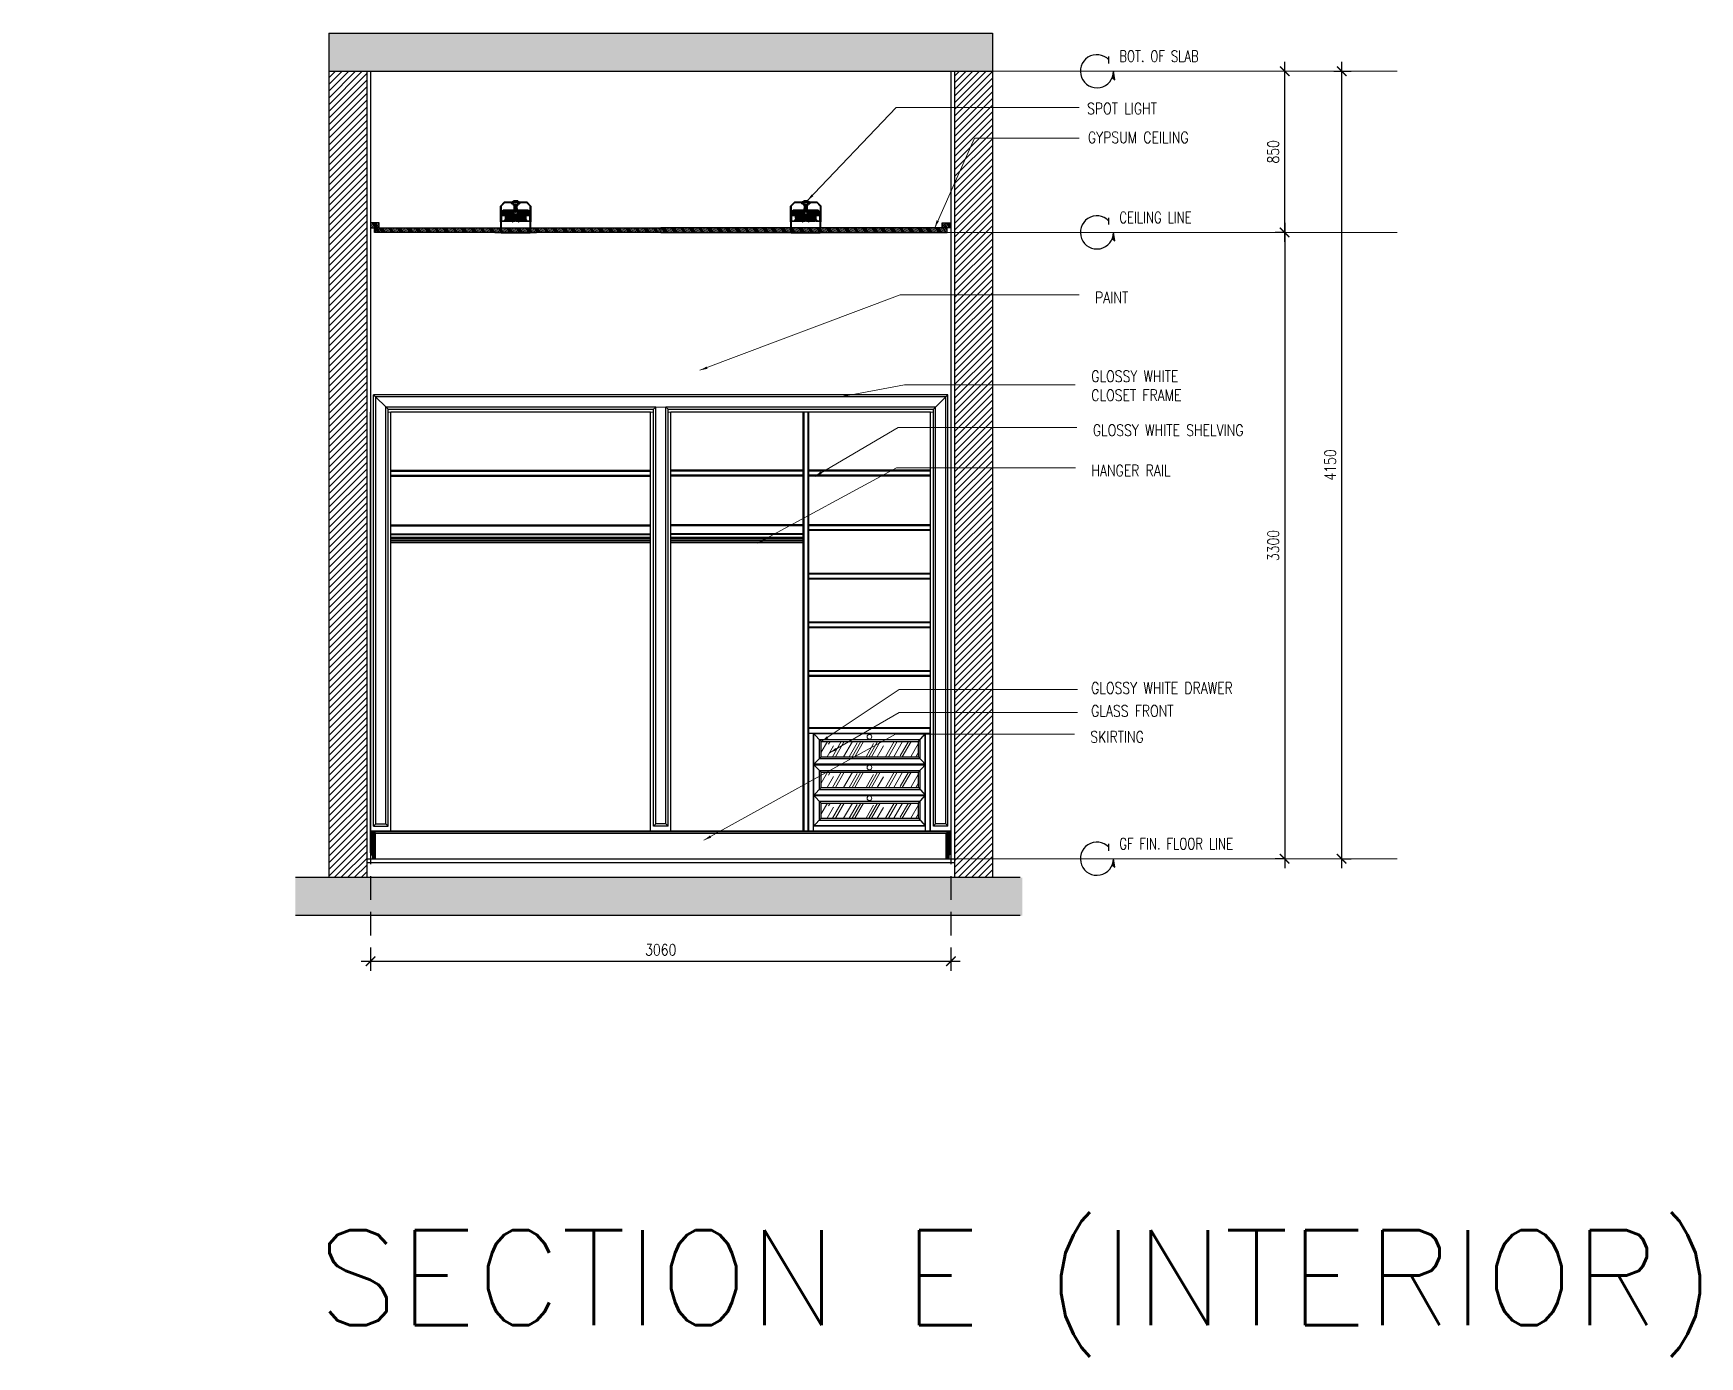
# Model space of a CAD drawing. Header units: inches. Extents: x -12478 to 399182, y -23212 to 525552.
# Drawn here: x 70519 to 79302, y -11733 to -4759 of the extents above; entities that cross this region are included whole.
import ezdxf

# ---------------------------------------------------------------- set-up
doc = ezdxf.new("R2010")
doc.units = ezdxf.units.IN
doc.header["$LTSCALE"] = 1000
doc.header["$MEASUREMENT"] = 0
for name, pattern in [('DASHDOT', [1, 0.5, -0.25, 0, -0.25]), ('DASHED', [0.75, 0.5, -0.25]), ('HIDDEN', [0.375, 0.25, -0.125]), ('HIDDEN2', [0.1875, 0.125, -0.0625])]:
    doc.linetypes.add(name, pattern=pattern)
for name, color, linetype, lineweight in [('05 Menuiserie Vue', 4, 'Continuous', 25), ('06 Menuiserie Coupe', 113, 'Continuous', 25), ('06 Quincaillerie', 151, 'Continuous', 15), ('10 Décors et Achures', 54, 'Continuous', 5), ('11 Quincaillerie', 121, 'Continuous', 15), ('A-FLOR-TILE', 8, 'Continuous', 9), ('CQ Gypsum Hatch', 8, 'Continuous', 20), ('CQ Lighting', 5, 'Continuous', 0), ('ID-NOTES', 3, 'Continuous', 0)]:
    doc.layers.add(name, color=color, linetype=linetype, lineweight=lineweight)
for name, color, linetype in [('A-DIM', 9, 'Continuous'), ('A-Hidden', 8, 'HIDDEN'), ('A-TEXT', 7, 'Continuous'), ('CQ Grg Gypsum', 41, 'Continuous'), ('CQ Light Elevation', 4, 'Continuous'), ('Layer1', 1, 'Continuous'), ('Layer3', 3, 'Continuous'), ('Layer7', 8, 'Continuous'), ('menuiserie', 32, 'Continuous')]:
    doc.layers.add(name, color=color, linetype=linetype)
doc.styles.add('grid_250', font='romans.shx', dxfattribs={"width": 0.75, "height": 0.75})
doc.styles.add('ID-ROMANS', font='romans.shx', dxfattribs={"width": 0.8})
doc.styles.add('ROMANS', font='romans', dxfattribs={"height": 0.2})
doc.styles.add('ZZ-Dim All', font='romans.shx', dxfattribs={"width": 0.8})
doc.dimstyles.new('DIM 0200', dxfattribs={"dimscale": 200, "dimtxt": 1, "dimasz": 0.8, "dimexe": 0.5, "dimexo": 1, "dimgap": 0.4, "dimtad": 1, "dimdec": 0, "dimrnd": 10, "dimdsep": 46, "dimtxsty": 'ZZ-Dim All', "dimblk1": 'ARCHTICK', "dimblk2": 'ARCHTICK', "dimsah": 1, "dimcen": 1, "dimdle": 0.5, "dimclrd": 256, "dimclre": 256, "dimclrt": 256, "dimadec": 0, "dimazin": 2, "dimtfac": 1, "dimtdec": 0, "dimtix": 1, "dimtmove": 2, "dimatfit": 2, "dimfxl": 1, "dimfxlon": 1, "dimtolj": 1, "dimtzin": 0, "dimlwd": -1, "dimlwe": -1, "dimarcsym": 0})
doc.dimstyles.new('DIM-100', dxfattribs={"dimscale": 50, "dimtxt": 1.25, "dimasz": 1, "dimexe": 1, "dimexo": 1, "dimgap": 0.6, "dimtad": 1, "dimdec": 0, "dimrnd": 5, "dimdsep": 46, "dimtxsty": 'ZZ-Dim All', "dimblk1": 'ARCHTICK', "dimblk2": 'ARCHTICK', "dimsah": 1, "dimcen": 1, "dimdle": 1, "dimclrd": 256, "dimclre": 8, "dimclrt": 256, "dimazin": 2, "dimtfac": 1, "dimtdec": 0, "dimtix": 1, "dimtmove": 2, "dimatfit": 2, "dimfxl": 0.1, "dimtolj": 1, "dimtzin": 0, "dimlwd": -1, "dimlwe": -1, "dimarcsym": 0})
pattern_1 = [(180, (-45131.796, 13082.6683), (-1e-15, 6.35), [])]
pattern_2 = [(45, (25164.702, 1268.558), (-17.67767, 17.67767), [])]
pattern_3 = [(121.0285767, (-247321.5604, -475886.665), (-5.35568947, -3.22165956), [])]
pattern_4 = [(225, (10493.293, -39.573), (3.5355339, -3.5355339), [])]

msp = doc.modelspace()

# ---------------------------------------------------------------- texts
at = {"layer": 'A-TEXT', "style": 'ROMANS'}
msp.add_text('SECTION E (INTERIOR)', height=500, dxfattribs=at).set_placement((72015.9, -11566.3, 0))
at = {"layer": 'ID-NOTES', "style": 'grid_250', "width": 0.75}
for s, p in [('BOT. OF SLAB ', (76242.7, -4909.5, -536.9)), ('CEILING LINE', (76242.7, -5759, -536.9)), ('GF FIN. FLOOR LINE', (76242.7, -9059.5, -536.9))]:
    msp.add_text(s, height=60, rotation=360, dxfattribs=at).set_placement(p)
at = {"layer": 'ID-NOTES', "char_height": 60, "attachment_point": 1, "style": 'ID-ROMANS'}
for s, insert, width in [('SPOT LIGHT', (76072.9, -5125.1, 375.8), 771.843), ('GYPSUM CEILING', (76077.4, -5277.6, 0), 771.843), ('\\pxt16;GLOSSY WHITE CLOSET FRAME', (76095.2, -6536.1, 375.9), 583.266), ('GLOSSY WHITE DRAWER', (76094.3, -8178.9, 751.7), 934.54), ('GLASS FRONT ', (76094.3, -8300, 751.7), 771.843)]:
    msp.add_mtext(s, dxfattribs=dict(at, insert=insert, width=width))
at = {"layer": 'ID-NOTES', "color": 3, "char_height": 60, "width": 815.203, "attachment_point": 1, "style": 'ID-ROMANS'}
for s, insert in [('\\pxql,t16;{\\C256;PAINT}', (76115.1, -6121.4, 1127.5)), ('\\pxt16;{\\C256;GLOSSY WHITE SHELVING}', (76103.6, -6820.6, 1127.5)), ('\\pxt16;{\\C256;HANGER RAIL}', (76095.7, -7033.2, 1127.5)), ('\\pxt16;{\\C256;SKIRTING}', (76090.2, -8436.6, 1127.5))]:
    msp.add_mtext(s, dxfattribs=dict(at, insert=insert))

# ---------------------------------------------------------------- blocks, each defined once
blk = doc.blocks.new('T.HC0E0.HQ12 side 2')
at = {"layer": 'CQ Lighting', "color": 1, "lineweight": 35}
for p, q in [((441923.4, 518956.3), (441923.4, 518875.9)), ((441943.6, 518977.9), (441924.4, 518958.8)), ((441925.4, 518956.3), (441925.4, 518875.9)), ((441945, 518976.5), (441925.8, 518957.4)), ((441926.4, 518925.7), (441926.4, 518956.3)), ((441926.6, 518956.7), (441945.7, 518975.8)), ((442003.3, 518978.9), (441946, 518978.9)), ((442003.3, 518976.9), (441946, 518976.9)), ((441946, 518975.9), (441966.5, 518975.9)), ((441994.3, 518887.7), (441994.3, 518936.8)), ((442003.3, 518978.9), (442060.6, 518978.9)), ((442003.3, 518976.9), (442060.6, 518976.9)), ((442012.3, 518887.7), (442012.3, 518936.8)), ((442060.6, 518975.9), (442040.1, 518975.9)), ((442080.1, 518956.7), (442060.9, 518975.8)), ((442061.6, 518976.5), (442080.8, 518957.4)), ((442063.1, 518977.9), (442082.2, 518958.8)), ((442080.2, 518925.7), (442080.2, 518956.3)), ((442081.2, 518956.3), (442081.2, 518875.9)), ((442083.2, 518956.3), (442083.2, 518875.9)), ((441925.5, 518877.6), (441925, 518820.2)), ((441950.7, 518877.6), (441928.5, 518877.6)), ((441928.9, 518907.9), (441928.6, 518877.6)), ((441929.3, 518907.9), (441949.4, 518907.9)), ((441933.3, 518931), (441933.3, 518907.9)), ((441933.5, 518931), (441933.5, 518907.9)), ((441933.6, 518907.9), (441933.6, 518931)), ((441934, 518931), (441934, 518907.9)), ((441934.1, 518907.9), (441934.1, 518931)), ((441935, 518931), (441935, 518907.9)), ((441935.1, 518907.9), (441935.1, 518931)), ((441936.4, 518931), (441936.4, 518907.9)), ((441936.6, 518907.9), (441936.6, 518931)), ((441938.3, 518931), (441938.3, 518907.9)), ((441938.5, 518907.9), (441938.5, 518931)), ((441940.1, 518931), (441940.1, 518907.9)), ((441940.3, 518907.9), (441940.3, 518931)), ((441942.1, 518931), (441942.1, 518907.9)), ((441942.4, 518907.9), (441942.4, 518931)), ((441945, 518931), (441945, 518907.9)), ((441945.3, 518907.9), (441945.3, 518931)), ((441948.2, 518931), (441948.2, 518907.9)), ((441948.6, 518907.9), (441948.6, 518931)), ((441950.2, 518877.6), (441950.1, 518907.2)), ((441951.8, 518931), (441951.8, 518907.9)), ((441952.2, 518907.9), (441952.2, 518931)), ((441983.8, 518877.6), (441953.4, 518877.6)), ((441953.8, 518877.6), (441953.9, 518907.2)), ((441954.9, 518907.9), (441955.2, 518877.6)), ((441955.8, 518931), (441955.8, 518883.5)), ((441956.2, 518883.5), (441956.2, 518931)), ((441959.2, 518931), (441959.2, 518883.5)), ((441959.6, 518883.5), (441959.6, 518931)), ((441963.6, 518931), (441963.6, 518883.5)), ((441964.1, 518883.5), (441964.1, 518931)), ((441968.4, 518931), (441968.4, 518883.5)), ((441968.9, 518883.5), (441968.9, 518931)), ((441972.4, 518931), (441972.4, 518883.5)), ((441972.9, 518883.5), (441972.9, 518931)), ((441977.6, 518931), (441977.6, 518883.5)), ((441978.1, 518883.5), (441978.1, 518931)), ((441983, 518931), (441983, 518883.5)), ((441983.5, 518883.5), (441983.5, 518931)), ((441988.6, 518931), (441988.6, 518883.5)), ((441989.1, 518883.5), (441989.1, 518931)), ((442017.6, 518883.5), (442017.6, 518931)), ((442018.1, 518931), (442018.1, 518883.5)), ((442053.3, 518877.6), (442022.8, 518877.6)), ((442023.1, 518883.5), (442023.1, 518931)), ((442023.6, 518931), (442023.6, 518883.5)), ((442028.5, 518883.5), (442028.5, 518931)), ((442029, 518931), (442029, 518883.5)), ((442033.7, 518883.5), (442033.7, 518931)), ((442034.2, 518931), (442034.2, 518883.5)), ((442037.8, 518883.5), (442037.8, 518931)), ((442038.2, 518931), (442038.2, 518883.5)), ((442042.5, 518883.5), (442042.5, 518931)), ((442043, 518931), (442043, 518883.5)), ((442047, 518883.5), (442047, 518931)), ((442047.5, 518931), (442047.5, 518883.5)), ((442050.5, 518883.5), (442050.5, 518931)), ((442050.9, 518931), (442050.9, 518883.5)), ((442051.7, 518907.9), (442051.5, 518877.6)), ((442052.8, 518877.6), (442052.7, 518907.2)), ((442054.4, 518907.9), (442054.4, 518931)), ((442054.8, 518931), (442054.8, 518907.9)), ((442078.2, 518877.6), (442056, 518877.6)), ((442056.4, 518877.6), (442056.5, 518907.2)), ((442077.3, 518907.9), (442057.2, 518907.9)), ((442058.1, 518907.9), (442058.1, 518931)), ((442058.4, 518931), (442058.4, 518907.9)), ((442061.3, 518907.9), (442061.3, 518931)), ((442061.6, 518931), (442061.6, 518907.9)), ((442064.3, 518907.9), (442064.3, 518931)), ((442064.5, 518931), (442064.5, 518907.9)), ((442066.3, 518907.9), (442066.3, 518931)), ((442066.5, 518931), (442066.5, 518907.9)), ((442068.1, 518907.9), (442068.1, 518931)), ((442068.3, 518931), (442068.3, 518907.9)), ((442070, 518907.9), (442070, 518931)), ((442070.2, 518931), (442070.2, 518907.9)), ((442071.5, 518907.9), (442071.5, 518931)), ((442071.6, 518931), (442071.6, 518907.9)), ((442072.5, 518907.9), (442072.5, 518931)), ((442072.6, 518931), (442072.6, 518907.9)), ((442073, 518907.9), (442073, 518931)), ((442073.1, 518931), (442073.1, 518907.9)), ((442073.3, 518931), (442073.3, 518907.9)), ((442077.7, 518907.9), (442078, 518877.6)), ((442081.1, 518877.6), (442081.6, 518820.2)), ((441895.3, 518818.7), (441999.9, 518818.7)), ((441895.3, 518817.7), (441999.9, 518817.7)), ((442078.2, 518816.9), (441928.5, 518816.9)), ((442006.7, 518818.7), (442111.3, 518818.7)), ((442006.7, 518817.7), (442111.3, 518817.7))]:
    blk.add_line(p, q, dxfattribs=at)
at = {"layer": 'CQ Lighting', "color": 1, "lineweight": 13, "ltscale": 0.008334}
for p, q in [((441925.7, 518956.3), (441925.4, 518956.3)), ((441925.8, 518957.4), (441926.1, 518957.1)), ((441945.2, 518976.2), (441945, 518976.5)), ((441946, 518976.9), (441946, 518976.6)), ((441966.5, 518976.9), (441966.5, 518976.6)), ((442040.1, 518976.9), (442040.1, 518976.6)), ((442060.6, 518976.9), (442060.6, 518976.6)), ((442061.4, 518976.2), (442061.6, 518976.5)), ((442080.8, 518957.4), (442080.5, 518957.1)), ((442080.9, 518956.3), (442081.2, 518956.3)), ((441925.4, 518925.7), (441925.7, 518925.7)), ((442081.2, 518925.7), (442080.9, 518925.7))]:
    blk.add_line(p, q, dxfattribs=at)
at = {"layer": 'CQ Lighting', "color": 1, "lineweight": 13, "ltscale": 0.016666}
for p, q in [((441925.7, 518956.3), (441926.4, 518956.3)), ((441966.5, 518975.9), (441966.5, 518976.6)), ((442040.1, 518975.9), (442040.1, 518976.6)), ((442080.9, 518956.3), (442080.2, 518956.3)), ((441926.4, 518925.7), (441925.7, 518925.7)), ((442080.2, 518925.7), (442080.9, 518925.7))]:
    blk.add_line(p, q, dxfattribs=at)
at = {"layer": 'CQ Lighting', "color": 1, "lineweight": 13}
for p, q in [((441925.7, 518956.3), (441925.7, 518925.7)), ((441945.2, 518976.2), (441926.1, 518957.1)), ((441966.5, 518976.6), (441946, 518976.6)), ((442040.1, 518976.6), (442060.6, 518976.6)), ((442061.4, 518976.2), (442080.5, 518957.1)), ((442080.9, 518956.3), (442080.9, 518925.7)), ((441928.5, 518877.6), (441928.5, 518820.2)), ((441929.3, 518907.9), (441929.3, 518877.6)), ((441950.5, 518877.6), (441950.3, 518906.9)), ((441953.5, 518877.6), (441953.7, 518906.9)), ((442053.1, 518877.6), (442052.9, 518906.9)), ((442056.1, 518877.6), (442056.3, 518906.9)), ((442077.3, 518907.9), (442077.3, 518877.6)), ((442078.2, 518877.6), (442078.2, 518820.2)), ((441928.5, 518820.2), (442078.2, 518820.2))]:
    blk.add_line(p, q, dxfattribs=at)
at = {"layer": 'CQ Lighting', "color": 1, "lineweight": 13, "ltscale": 0.016667}
for p, q in [((441926.6, 518956.7), (441926.1, 518957.1)), ((441945.2, 518976.2), (441945.7, 518975.8)), ((441946, 518975.9), (441946, 518976.6)), ((442060.6, 518975.9), (442060.6, 518976.6)), ((442061.4, 518976.2), (442060.9, 518975.8)), ((442080.1, 518956.7), (442080.5, 518957.1))]:
    blk.add_line(p, q, dxfattribs=at)
at = {"layer": 'CQ Lighting', "color": 1, "lineweight": 35, "ltscale": 0.135354}
for p, q in [((441937.7, 518936.2), (441933.9, 518932.4)), ((442068.9, 518936.2), (442072.7, 518932.4))]:
    blk.add_line(p, q, dxfattribs=at)
at = {"layer": 'CQ Lighting', "color": 1, "lineweight": 35, "ltscale": 0.135098}
for p, q in [((441937.9, 518936.2), (441934.1, 518932.4)), ((441938, 518936.2), (441934.1, 518932.4)), ((442068.6, 518936.2), (442072.5, 518932.4)), ((442068.7, 518936.2), (442072.5, 518932.4))]:
    blk.add_line(p, q, dxfattribs=at)
at = {"layer": 'CQ Lighting', "color": 1, "lineweight": 35, "ltscale": 0.134525}
for p, q in [((441938.4, 518936.2), (441934.6, 518932.4)), ((441938.5, 518936.2), (441934.7, 518932.4)), ((442068.2, 518936.2), (442071.9, 518932.4)), ((442068.2, 518936.2), (442072, 518932.4))]:
    blk.add_line(p, q, dxfattribs=at)
at = {"layer": 'CQ Lighting', "color": 1, "lineweight": 35, "ltscale": 0.133359}
for p, q in [((441939.3, 518936.2), (441935.6, 518932.4)), ((442067.3, 518936.2), (442071, 518932.4))]:
    blk.add_line(p, q, dxfattribs=at)
at = {"layer": 'CQ Lighting', "color": 1, "lineweight": 35, "ltscale": 0.13336}
for p, q in [((441939.4, 518936.2), (441935.7, 518932.4)), ((442067.2, 518936.2), (442070.9, 518932.4))]:
    blk.add_line(p, q, dxfattribs=at)
at = {"layer": 'CQ Lighting', "color": 1, "lineweight": 35, "ltscale": 0.13172}
for p, q in [((441940.6, 518936.2), (441937, 518932.4)), ((441940.8, 518936.2), (441937.2, 518932.4)), ((442065.8, 518936.2), (442069.5, 518932.4)), ((442066, 518936.2), (442069.6, 518932.4))]:
    blk.add_line(p, q, dxfattribs=at)
at = {"layer": 'CQ Lighting', "color": 1, "lineweight": 13, "ltscale": 0.001089}
for p, q in [((441937.9, 518936.2), (441938, 518936.2)), ((442068.7, 518936.2), (442068.6, 518936.2)), ((441933.5, 518931), (441933.6, 518931)), ((441934.1, 518932.4), (441934.1, 518932.4)), ((442072.5, 518932.4), (442072.5, 518932.4)), ((442073.1, 518931), (442073, 518931))]:
    blk.add_line(p, q, dxfattribs=at)
at = {"layer": 'CQ Lighting', "color": 1, "lineweight": 13, "ltscale": 0.001956}
for p, q in [((441938.4, 518936.2), (441938.5, 518936.2)), ((442068.2, 518936.2), (442068.2, 518936.2)), ((441934, 518931), (441934.1, 518931)), ((441934.6, 518932.4), (441934.7, 518932.4)), ((442072, 518932.4), (442071.9, 518932.4)), ((442072.6, 518931), (442072.5, 518931))]:
    blk.add_line(p, q, dxfattribs=at)
at = {"layer": 'CQ Lighting', "color": 1, "lineweight": 35, "ltscale": 0.129636}
for p, q in [((441942.3, 518936.2), (441938.8, 518932.4)), ((441942.5, 518936.2), (441939, 518932.4)), ((442064.1, 518936.2), (442067.6, 518932.4)), ((442064.3, 518936.2), (442067.8, 518932.4))]:
    blk.add_line(p, q, dxfattribs=at)
at = {"layer": 'CQ Lighting', "color": 1, "lineweight": 35, "ltscale": 0.004884}
blk.add_line((441939.3, 518936.8), (441939.1, 518936.8), dxfattribs=at)
at = {"layer": 'CQ Lighting', "color": 1, "lineweight": 35, "ltscale": 0.001089}
for p, q in [((441939.3, 518936.8), (441939.4, 518936.8)), ((442067.3, 518936.8), (442067.2, 518936.8))]:
    blk.add_line(p, q, dxfattribs=at)
at = {"layer": 'CQ Lighting', "color": 1, "lineweight": 13, "ltscale": 0.003024}
for p, q in [((441939.3, 518936.2), (441939.4, 518936.2)), ((442067.3, 518936.2), (442067.2, 518936.2)), ((441935, 518931), (441935.1, 518931)), ((442071.6, 518931), (442071.5, 518931))]:
    blk.add_line(p, q, dxfattribs=at)
at = {"layer": 'CQ Lighting', "color": 1, "lineweight": 35, "ltscale": 0.009959}
for p, q in [((441939.8, 518936.8), (441939.4, 518936.8)), ((442066.8, 518936.8), (442067.2, 518936.8))]:
    blk.add_line(p, q, dxfattribs=at)
at = {"layer": 'CQ Lighting', "color": 1, "lineweight": 35, "ltscale": 0.001956}
for p, q in [((441939.8, 518936.8), (441939.8, 518936.8)), ((442066.8, 518936.8), (442066.8, 518936.8))]:
    blk.add_line(p, q, dxfattribs=at)
at = {"layer": 'CQ Lighting', "color": 1, "lineweight": 35, "ltscale": 0.020502}
for p, q in [((441940.7, 518936.8), (441939.8, 518936.8)), ((442065.9, 518936.8), (442066.8, 518936.8))]:
    blk.add_line(p, q, dxfattribs=at)
at = {"layer": 'CQ Lighting', "color": 1, "lineweight": 35, "ltscale": 0.12768}
for p, q in [((441944, 518936.2), (441940.6, 518932.4)), ((441944.2, 518936.2), (441940.8, 518932.4)), ((442062.4, 518936.2), (442065.8, 518932.4)), ((442062.7, 518936.2), (442066, 518932.4))]:
    blk.add_line(p, q, dxfattribs=at)
at = {"layer": 'CQ Lighting', "color": 1, "lineweight": 13, "ltscale": 0.00407}
for p, q in [((441940.6, 518936.2), (441940.8, 518936.2)), ((442066, 518936.2), (442065.8, 518936.2)), ((441936.4, 518931), (441936.6, 518931)), ((441937, 518932.4), (441937.2, 518932.4)), ((442069.6, 518932.4), (442069.5, 518932.4)), ((442070.2, 518931), (442070, 518931))]:
    blk.add_line(p, q, dxfattribs=at)
at = {"layer": 'CQ Lighting', "color": 1, "lineweight": 35, "ltscale": 0.003023}
for p, q in [((441940.7, 518936.8), (441940.8, 518936.8)), ((442065.9, 518936.8), (442065.8, 518936.8))]:
    blk.add_line(p, q, dxfattribs=at)
at = {"layer": 'CQ Lighting', "color": 1, "lineweight": 35, "ltscale": 0.029071}
for p, q in [((441942, 518936.8), (441940.8, 518936.8)), ((442064.7, 518936.8), (442065.8, 518936.8))]:
    blk.add_line(p, q, dxfattribs=at)
at = {"layer": 'CQ Lighting', "color": 1, "lineweight": 35, "ltscale": 0.00407}
for p, q in [((441942, 518936.8), (441942.1, 518936.8)), ((442064.7, 518936.8), (442064.5, 518936.8))]:
    blk.add_line(p, q, dxfattribs=at)
at = {"layer": 'CQ Lighting', "color": 1, "lineweight": 35, "ltscale": 0.037387}
for p, q in [((441943.6, 518936.8), (441942.1, 518936.8)), ((442063, 518936.8), (442064.5, 518936.8))]:
    blk.add_line(p, q, dxfattribs=at)
at = {"layer": 'CQ Lighting', "color": 1, "lineweight": 13, "ltscale": 0.005084}
for p, q in [((441942.3, 518936.2), (441942.5, 518936.2)), ((442064.3, 518936.2), (442064.1, 518936.2)), ((441938.3, 518931), (441938.5, 518931)), ((441938.8, 518932.4), (441939, 518932.4)), ((442067.8, 518932.4), (442067.6, 518932.4)), ((442068.3, 518931), (442068.1, 518931))]:
    blk.add_line(p, q, dxfattribs=at)
at = {"layer": 'CQ Lighting', "color": 1, "lineweight": 35, "ltscale": 0.125494}
for p, q in [((441945.8, 518936.2), (441942.6, 518932.4)), ((441946.1, 518936.2), (441942.9, 518932.4)), ((442060.5, 518936.2), (442063.8, 518932.4)), ((442060.8, 518936.2), (442064, 518932.4))]:
    blk.add_line(p, q, dxfattribs=at)
at = {"layer": 'CQ Lighting', "color": 1, "lineweight": 35, "ltscale": 0.005084}
for p, q in [((441943.6, 518936.8), (441943.8, 518936.8)), ((442063, 518936.8), (442062.8, 518936.8))]:
    blk.add_line(p, q, dxfattribs=at)
at = {"layer": 'CQ Lighting', "color": 1, "lineweight": 35, "ltscale": 0.034724}
for p, q in [((441945.2, 518936.8), (441943.8, 518936.8)), ((442061.4, 518936.8), (442062.8, 518936.8))]:
    blk.add_line(p, q, dxfattribs=at)
at = {"layer": 'CQ Lighting', "color": 1, "lineweight": 13, "ltscale": 0.005869}
for p, q in [((441944, 518936.2), (441944.2, 518936.2)), ((442062.7, 518936.2), (442062.4, 518936.2)), ((441940.1, 518931), (441940.3, 518931)), ((441940.6, 518932.4), (441940.8, 518932.4)), ((442066, 518932.4), (442065.8, 518932.4)), ((442066.5, 518931), (442066.3, 518931))]:
    blk.add_line(p, q, dxfattribs=at)
at = {"layer": 'CQ Lighting', "color": 1, "lineweight": 35, "ltscale": 0.005869}
for p, q in [((441945.2, 518936.8), (441945.4, 518936.8)), ((442061.4, 518936.8), (442061.2, 518936.8)), ((442051.2, 518877.7), (442051.5, 518877.7))]:
    blk.add_line(p, q, dxfattribs=at)
at = {"layer": 'CQ Lighting', "color": 1, "lineweight": 35, "ltscale": 0.039717}
for p, q in [((441947, 518936.8), (441945.4, 518936.8)), ((442059.6, 518936.8), (442061.2, 518936.8))]:
    blk.add_line(p, q, dxfattribs=at)
at = {"layer": 'CQ Lighting', "color": 1, "lineweight": 35, "ltscale": 0.122489}
for p, q in [((441948.5, 518936.2), (441945.4, 518932.4)), ((441948.8, 518936.2), (441945.7, 518932.4)), ((442057.8, 518936.2), (442060.9, 518932.4)), ((442058.1, 518936.2), (442061.2, 518932.4))]:
    blk.add_line(p, q, dxfattribs=at)
at = {"layer": 'CQ Lighting', "color": 1, "lineweight": 13, "ltscale": 0.006624}
for p, q in [((441945.8, 518936.2), (441946.1, 518936.2)), ((442060.8, 518936.2), (442060.5, 518936.2)), ((441942.1, 518931), (441942.4, 518931)), ((441942.6, 518932.4), (441942.9, 518932.4)), ((442064, 518932.4), (442063.8, 518932.4)), ((442064.5, 518931), (442064.3, 518931))]:
    blk.add_line(p, q, dxfattribs=at)
at = {"layer": 'CQ Lighting', "color": 1, "lineweight": 35, "ltscale": 0.006624}
for p, q in [((441947, 518936.8), (441947.3, 518936.8)), ((442059.6, 518936.8), (442059.3, 518936.8))]:
    blk.add_line(p, q, dxfattribs=at)
at = {"layer": 'CQ Lighting', "color": 1, "lineweight": 35, "ltscale": 0.058122}
for p, q in [((441949.6, 518936.8), (441947.3, 518936.8)), ((442057, 518936.8), (442059.3, 518936.8))]:
    blk.add_line(p, q, dxfattribs=at)
at = {"layer": 'CQ Lighting', "color": 1, "lineweight": 13, "ltscale": 0.007523}
for p, q in [((441948.5, 518936.2), (441948.8, 518936.2)), ((442058.1, 518936.2), (442057.8, 518936.2)), ((441945, 518931), (441945.3, 518931)), ((441945.4, 518932.4), (441945.7, 518932.4)), ((442061.2, 518932.4), (442060.9, 518932.4)), ((442061.6, 518931), (442061.3, 518931))]:
    blk.add_line(p, q, dxfattribs=at)
at = {"layer": 'CQ Lighting', "color": 1, "lineweight": 35, "ltscale": 0.119246}
for p, q in [((441951.5, 518936.2), (441948.7, 518932.4)), ((441951.8, 518936.2), (441949, 518932.4)), ((442054.8, 518936.2), (442057.6, 518932.4)), ((442055.1, 518936.2), (442058, 518932.4))]:
    blk.add_line(p, q, dxfattribs=at)
at = {"layer": 'CQ Lighting', "color": 1, "lineweight": 35, "ltscale": 0.007523}
for p, q in [((441949.6, 518936.8), (441949.9, 518936.8)), ((442057, 518936.8), (442056.7, 518936.8))]:
    blk.add_line(p, q, dxfattribs=at)
at = {"layer": 'CQ Lighting', "color": 1, "lineweight": 35, "ltscale": 0.065599}
for p, q in [((441952.5, 518936.8), (441949.9, 518936.8)), ((442054.1, 518936.8), (442056.7, 518936.8))]:
    blk.add_line(p, q, dxfattribs=at)
at = {"layer": 'CQ Lighting', "color": 1, "lineweight": 13, "ltscale": 0.008365}
for p, q in [((441951.5, 518936.2), (441951.8, 518936.2)), ((442055.1, 518936.2), (442054.8, 518936.2)), ((441948.7, 518932.4), (441949, 518932.4)), ((442058, 518932.4), (442057.6, 518932.4))]:
    blk.add_line(p, q, dxfattribs=at)
at = {"layer": 'CQ Lighting', "color": 1, "lineweight": 35, "ltscale": 0.11585}
for p, q in [((441954.8, 518936.2), (441952.2, 518932.4)), ((442051.8, 518936.2), (442054.4, 518932.4))]:
    blk.add_line(p, q, dxfattribs=at)
at = {"layer": 'CQ Lighting', "color": 1, "lineweight": 35, "ltscale": 0.008363}
for p, q in [((441952.6, 518936.8), (441952.9, 518936.8)), ((442054.1, 518936.8), (442053.7, 518936.8))]:
    blk.add_line(p, q, dxfattribs=at)
at = {"layer": 'CQ Lighting', "color": 1, "lineweight": 35, "ltscale": 0.115851}
for p, q in [((441955.2, 518936.2), (441952.6, 518932.4)), ((442051.4, 518936.2), (442054, 518932.4))]:
    blk.add_line(p, q, dxfattribs=at)
at = {"layer": 'CQ Lighting', "color": 1, "lineweight": 35, "ltscale": 0.072729}
for p, q in [((441955.8, 518936.8), (441952.9, 518936.8)), ((442050.8, 518936.8), (442053.7, 518936.8))]:
    blk.add_line(p, q, dxfattribs=at)
at = {"layer": 'CQ Lighting', "color": 1, "lineweight": 13, "ltscale": 0.009143}
for p, q in [((441954.8, 518936.2), (441955.2, 518936.2)), ((442051.8, 518936.2), (442051.4, 518936.2))]:
    blk.add_line(p, q, dxfattribs=at)
at = {"layer": 'CQ Lighting', "color": 1, "lineweight": 35, "ltscale": 0.009142}
for p, q in [((441955.8, 518936.8), (441956.2, 518936.8)), ((442050.8, 518936.8), (442050.4, 518936.8)), ((441956.2, 518877.7), (441955.8, 518877.7)), ((442050.4, 518877.7), (442050.8, 518877.7))]:
    blk.add_line(p, q, dxfattribs=at)
at = {"layer": 'CQ Lighting', "color": 1, "lineweight": 35, "ltscale": 0.112395}
for p, q in [((441958.5, 518936.2), (441956.1, 518932.4)), ((442048.1, 518936.2), (442050.5, 518932.4)), ((441958.5, 518878.3), (441956.1, 518882.1)), ((442048.1, 518878.3), (442050.5, 518882.1))]:
    blk.add_line(p, q, dxfattribs=at)
at = {"layer": 'CQ Lighting', "color": 1, "lineweight": 35, "ltscale": 0.079536}
for p, q in [((441959.3, 518936.8), (441956.2, 518936.8)), ((442047.3, 518936.8), (442050.4, 518936.8))]:
    blk.add_line(p, q, dxfattribs=at)
at = {"layer": 'CQ Lighting', "color": 1, "lineweight": 35, "ltscale": 0.112396}
for p, q in [((441958.9, 518936.2), (441956.5, 518932.4)), ((442047.7, 518936.2), (442050.1, 518932.4)), ((441958.9, 518878.3), (441956.5, 518882.1)), ((442047.7, 518878.3), (442050.1, 518882.1))]:
    blk.add_line(p, q, dxfattribs=at)
at = {"layer": 'CQ Lighting', "color": 1, "lineweight": 13, "ltscale": 0.009851}
for p, q in [((441958.5, 518936.2), (441958.9, 518936.2)), ((442048.1, 518936.2), (442047.7, 518936.2)), ((441955.8, 518931), (441956.2, 518931)), ((441956.2, 518883.5), (441955.8, 518883.5)), ((441958.9, 518878.3), (441958.5, 518878.3)), ((442047.7, 518878.3), (442048.1, 518878.3)), ((442050.9, 518931), (442050.5, 518931)), ((442050.5, 518883.5), (442050.9, 518883.5))]:
    blk.add_line(p, q, dxfattribs=at)
at = {"layer": 'CQ Lighting', "color": 1, "lineweight": 35, "ltscale": 0.009851}
for p, q in [((441959.3, 518936.8), (441959.7, 518936.8)), ((442047.3, 518936.8), (442046.9, 518936.8)), ((441959.7, 518877.7), (441959.3, 518877.7)), ((442046.9, 518877.7), (442047.3, 518877.7))]:
    blk.add_line(p, q, dxfattribs=at)
at = {"layer": 'CQ Lighting', "color": 1, "lineweight": 35, "ltscale": 0.109659}
for p, q in [((441961.6, 518936.2), (441959.5, 518932.4)), ((442045, 518936.2), (442047.1, 518932.4)), ((441961.6, 518878.3), (441959.5, 518882.1)), ((442045, 518878.3), (442047.1, 518882.1))]:
    blk.add_line(p, q, dxfattribs=at)
at = {"layer": 'CQ Lighting', "color": 1, "lineweight": 35, "ltscale": 0.066806}
for p, q in [((441962.4, 518936.8), (441959.7, 518936.8)), ((442044.2, 518936.8), (442046.9, 518936.8))]:
    blk.add_line(p, q, dxfattribs=at)
at = {"layer": 'CQ Lighting', "color": 1, "lineweight": 35, "ltscale": 0.109658}
for p, q in [((441962, 518936.2), (441959.9, 518932.4)), ((442044.6, 518936.2), (442046.7, 518932.4)), ((441962, 518878.3), (441959.9, 518882.1)), ((442044.6, 518878.3), (442046.7, 518882.1))]:
    blk.add_line(p, q, dxfattribs=at)
at = {"layer": 'CQ Lighting', "color": 1, "lineweight": 13, "ltscale": 0.010362}
for p, q in [((441961.6, 518936.2), (441962, 518936.2)), ((442045, 518936.2), (442044.6, 518936.2)), ((441962, 518878.3), (441961.6, 518878.3)), ((442044.6, 518878.3), (442045, 518878.3))]:
    blk.add_line(p, q, dxfattribs=at)
at = {"layer": 'CQ Lighting', "color": 1, "lineweight": 35, "ltscale": 0.010362}
for p, q in [((441962.4, 518936.8), (441962.8, 518936.8)), ((442044.2, 518936.8), (442043.8, 518936.8)), ((441962.8, 518877.7), (441962.4, 518877.7)), ((442043.8, 518877.7), (442044.2, 518877.7))]:
    blk.add_line(p, q, dxfattribs=at)
at = {"layer": 'CQ Lighting', "color": 1, "lineweight": 35, "ltscale": 0.090892}
blk.add_line((441966.5, 518936.8), (441962.8, 518936.8), dxfattribs=at)
at = {"layer": 'CQ Lighting', "color": 1, "lineweight": 35, "ltscale": 0.106366}
for p, q in [((441965.8, 518936.2), (441963.9, 518932.4)), ((441966.2, 518936.2), (441964.4, 518932.4)), ((442040.4, 518936.2), (442042.2, 518932.4)), ((442040.8, 518936.2), (442042.7, 518932.4)), ((441965.8, 518878.3), (441963.9, 518882.1)), ((441966.2, 518878.3), (441964.4, 518882.1)), ((442040.4, 518878.3), (442042.2, 518882.1)), ((442040.8, 518878.3), (442042.7, 518882.1))]:
    blk.add_line(p, q, dxfattribs=at)
at = {"layer": 'CQ Lighting', "color": 1, "lineweight": 13, "ltscale": 0.010933}
for p, q in [((441965.8, 518936.2), (441966.2, 518936.2)), ((442040.8, 518936.2), (442040.4, 518936.2)), ((441963.6, 518931), (441964.1, 518931)), ((441964.1, 518883.5), (441963.6, 518883.5)), ((441963.9, 518932.4), (441964.4, 518932.4)), ((441964.4, 518882.1), (441963.9, 518882.1)), ((441966.2, 518878.3), (441965.8, 518878.3)), ((442040.4, 518878.3), (442040.8, 518878.3)), ((442042.7, 518932.4), (442042.2, 518932.4)), ((442042.2, 518882.1), (442042.7, 518882.1)), ((442043, 518931), (442042.5, 518931)), ((442042.5, 518883.5), (442043, 518883.5))]:
    blk.add_line(p, q, dxfattribs=at)
at = {"layer": 'CQ Lighting', "color": 1, "lineweight": 13, "ltscale": 0.055276}
for p, q in [((441966.5, 518976.6), (441968.7, 518976.6)), ((442040.1, 518976.6), (442037.9, 518976.6))]:
    blk.add_line(p, q, dxfattribs=at)
at = {"layer": 'CQ Lighting', "color": 1, "lineweight": 35, "ltscale": 0.010933}
for p, q in [((441966.5, 518936.8), (441966.9, 518936.8)), ((442040.1, 518936.8), (442039.7, 518936.8)), ((441966.9, 518877.7), (441966.5, 518877.7)), ((442039.7, 518877.7), (442040.1, 518877.7))]:
    blk.add_line(p, q, dxfattribs=at)
at = {"layer": 'CQ Lighting', "color": 1, "lineweight": 35, "ltscale": 0.096559}
for p, q in [((441970.8, 518936.8), (441966.9, 518936.8)), ((442035.8, 518936.8), (442039.7, 518936.8))]:
    blk.add_line(p, q, dxfattribs=at)
at = {"layer": 'CQ Lighting', "color": 1, "lineweight": 35, "ltscale": 0.103325}
for p, q in [((441970.2, 518936.2), (441968.6, 518932.4)), ((441970.6, 518936.2), (441969.1, 518932.4)), ((442036, 518936.2), (442037.5, 518932.4)), ((442036.4, 518936.2), (442038, 518932.4)), ((441970.2, 518878.3), (441968.6, 518882.1)), ((441970.6, 518878.3), (441969.1, 518882.1)), ((442036, 518878.3), (442037.5, 518882.1)), ((442036.4, 518878.3), (442038, 518882.1))]:
    blk.add_line(p, q, dxfattribs=at)
at = {"layer": 'CQ Lighting', "color": 1, "lineweight": 13, "ltscale": 0.01142}
for p, q in [((441970.2, 518936.2), (441970.6, 518936.2)), ((442036.4, 518936.2), (442036, 518936.2)), ((441968.4, 518931), (441968.9, 518931)), ((441968.9, 518883.5), (441968.4, 518883.5)), ((441968.6, 518932.4), (441969.1, 518932.4)), ((441969.1, 518882.1), (441968.6, 518882.1)), ((441970.6, 518878.3), (441970.2, 518878.3)), ((442036, 518878.3), (442036.4, 518878.3)), ((442038, 518932.4), (442037.5, 518932.4)), ((442037.5, 518882.1), (442038, 518882.1)), ((442038.2, 518931), (442037.8, 518931)), ((442037.8, 518883.5), (442038.2, 518883.5))]:
    blk.add_line(p, q, dxfattribs=at)
at = {"layer": 'CQ Lighting', "color": 1, "lineweight": 35, "ltscale": 0.01142}
for p, q in [((441970.8, 518936.8), (441971.2, 518936.8)), ((442035.8, 518936.8), (442035.4, 518936.8)), ((441971.2, 518877.7), (441970.8, 518877.7)), ((442035.4, 518877.7), (442035.8, 518877.7))]:
    blk.add_line(p, q, dxfattribs=at)
at = {"layer": 'CQ Lighting', "color": 1, "lineweight": 35, "ltscale": 0.07982}
for p, q in [((441974.4, 518936.8), (441971.2, 518936.8)), ((442032.2, 518936.8), (442035.4, 518936.8))]:
    blk.add_line(p, q, dxfattribs=at)
at = {"layer": 'CQ Lighting', "color": 1, "lineweight": 35, "ltscale": 0.101154}
for p, q in [((441973.9, 518936.2), (441972.6, 518932.4)), ((441974.4, 518936.2), (441973.1, 518932.4)), ((442032.2, 518936.2), (442033.5, 518932.4)), ((442032.7, 518936.2), (442034, 518932.4)), ((441973.9, 518878.3), (441972.6, 518882.1)), ((441974.4, 518878.3), (441973.1, 518882.1)), ((442032.2, 518878.3), (442033.5, 518882.1)), ((442032.7, 518878.3), (442034, 518882.1))]:
    blk.add_line(p, q, dxfattribs=at)
at = {"layer": 'CQ Lighting', "color": 1, "lineweight": 13, "ltscale": 0.011746}
for p, q in [((441973.9, 518936.2), (441974.4, 518936.2)), ((442032.7, 518936.2), (442032.2, 518936.2)), ((441972.4, 518931), (441972.9, 518931)), ((441972.9, 518883.5), (441972.4, 518883.5)), ((441972.6, 518932.4), (441973.1, 518932.4)), ((441973.1, 518882.1), (441972.6, 518882.1)), ((441974.4, 518878.3), (441973.9, 518878.3)), ((442032.2, 518878.3), (442032.7, 518878.3)), ((442034, 518932.4), (442033.5, 518932.4)), ((442033.5, 518882.1), (442034, 518882.1)), ((442034.2, 518931), (442033.7, 518931)), ((442033.7, 518883.5), (442034.2, 518883.5))]:
    blk.add_line(p, q, dxfattribs=at)
at = {"layer": 'CQ Lighting', "color": 1, "lineweight": 35, "ltscale": 0.011746}
for p, q in [((441974.4, 518936.8), (441974.9, 518936.8)), ((442032.2, 518936.8), (442031.7, 518936.8)), ((441974.9, 518877.7), (441974.4, 518877.7)), ((442031.7, 518877.7), (442032.2, 518877.7))]:
    blk.add_line(p, q, dxfattribs=at)
at = {"layer": 'CQ Lighting', "color": 1, "lineweight": 35, "ltscale": 0.084164}
for p, q in [((441978.3, 518936.8), (441974.9, 518936.8)), ((442028.4, 518936.8), (442031.7, 518936.8))]:
    blk.add_line(p, q, dxfattribs=at)
at = {"layer": 'CQ Lighting', "color": 1, "lineweight": 35, "ltscale": 0.098864}
for p, q in [((441978.8, 518936.2), (441977.8, 518932.4)), ((441979.2, 518936.2), (441978.2, 518932.4)), ((442027.4, 518936.2), (442028.4, 518932.4)), ((442027.9, 518936.2), (442028.9, 518932.4)), ((441978.8, 518878.3), (441977.8, 518882.1)), ((441979.2, 518878.3), (441978.2, 518882.1)), ((442027.4, 518878.3), (442028.4, 518882.1)), ((442027.9, 518878.3), (442028.9, 518882.1))]:
    blk.add_line(p, q, dxfattribs=at)
at = {"layer": 'CQ Lighting', "color": 1, "lineweight": 35, "ltscale": 0.021606}
for p, q in [((441979.1, 518936.8), (441978.3, 518936.8)), ((442027.5, 518936.8), (442028.4, 518936.8))]:
    blk.add_line(p, q, dxfattribs=at)
at = {"layer": 'CQ Lighting', "color": 1, "lineweight": 35, "ltscale": 0.000658}
blk.add_line((441978.7, 518936.2), (441978.7, 518936.2), dxfattribs=at)
at = {"layer": 'CQ Lighting', "color": 1, "lineweight": 13, "ltscale": 0.012074}
for p, q in [((441978.8, 518936.2), (441979.2, 518936.2)), ((441983.4, 518935.8), (441982.9, 518935.8)), ((442023.2, 518935.8), (442023.7, 518935.8)), ((442027.9, 518936.2), (442027.4, 518936.2)), ((441977.6, 518931), (441978.1, 518931)), ((441978.1, 518883.5), (441977.6, 518883.5)), ((441977.8, 518932.4), (441978.2, 518932.4)), ((441978.2, 518882.1), (441977.8, 518882.1)), ((441979.2, 518878.3), (441978.8, 518878.3)), ((442027.4, 518878.3), (442027.9, 518878.3)), ((442028.9, 518932.4), (442028.4, 518932.4)), ((442028.4, 518882.1), (442028.9, 518882.1)), ((442029, 518931), (442028.5, 518931)), ((442028.5, 518883.5), (442029, 518883.5))]:
    blk.add_line(p, q, dxfattribs=at)
at = {"layer": 'CQ Lighting', "color": 1, "lineweight": 35, "ltscale": 0.012074}
for p, q in [((441979.1, 518936.8), (441979.6, 518936.8)), ((441983.7, 518936.8), (441983.2, 518936.8)), ((442023, 518936.8), (442023.4, 518936.8)), ((442027.5, 518936.8), (442027, 518936.8)), ((441979.6, 518877.7), (441979.1, 518877.7)), ((442027, 518877.7), (442027.5, 518877.7))]:
    blk.add_line(p, q, dxfattribs=at)
at = {"layer": 'CQ Lighting', "color": 1, "lineweight": 35, "ltscale": 0.06369}
for p, q in [((441982.1, 518936.8), (441979.6, 518936.8)), ((442024.5, 518936.8), (442027, 518936.8))]:
    blk.add_line(p, q, dxfattribs=at)
at = {"layer": 'CQ Lighting', "color": 1, "lineweight": 35, "ltscale": 0.009338}
for p, q in [((441982.4, 518976.9), (441982.1, 518976.9)), ((441982.4, 518971.9), (441982.1, 518971.9)), ((442024.6, 518976.9), (442024.2, 518976.9)), ((442024.6, 518971.9), (442024.2, 518971.9))]:
    blk.add_line(p, q, dxfattribs=at)
at = {"layer": 'CQ Lighting', "color": 1, "lineweight": 35, "ltscale": 0.125}
for p, q in [((441982.1, 518971.9), (441982.1, 518976.9)), ((441999.2, 518963.8), (441994.2, 518963.8)), ((442012.4, 518963.8), (442007.4, 518963.8)), ((442024.6, 518971.9), (442024.6, 518976.9)), ((441999.8, 518900.2), (441999.8, 518905.2)), ((442005.8, 518914.9), (442000.8, 518914.9)), ((442006.8, 518905.2), (442006.8, 518900.2))]:
    blk.add_line(p, q, dxfattribs=at)
at = {"layer": 'CQ Lighting', "color": 1, "lineweight": 35, "ltscale": 0.025627}
blk.add_line((441983.2, 518936.8), (441982.1, 518936.8), dxfattribs=at)
at = {"layer": 'CQ Lighting', "color": 1, "lineweight": 35, "ltscale": 0.147963}
for p, q in [((441988.2, 518971.9), (441982.3, 518971.9)), ((442022.2, 518971.9), (442016.3, 518971.9))]:
    blk.add_line(p, q, dxfattribs=at)
at = {"layer": 'CQ Lighting', "color": 1, "lineweight": 35, "ltscale": 0.047785}
for p, q in [((441982.5, 518970), (441982.3, 518971.9)), ((441990.1, 518970), (441990.3, 518971.9)), ((442016.5, 518970), (442016.3, 518971.9)), ((442024.1, 518970), (442024.3, 518971.9))]:
    blk.add_line(p, q, dxfattribs=at)
at = {"layer": 'CQ Lighting', "color": 1, "lineweight": 35, "ltscale": 0.061401}
for p, q in [((441984.9, 518976.9), (441982.4, 518976.9)), ((441984.9, 518971.9), (441982.4, 518971.9)), ((442024.2, 518976.9), (442021.7, 518976.9)), ((442024.2, 518971.9), (442021.7, 518971.9))]:
    blk.add_line(p, q, dxfattribs=at)
at = {"layer": 'CQ Lighting', "color": 1, "lineweight": 13, "ltscale": 0.125}
for p, q in [((441982.4, 518971.9), (441982.4, 518976.9)), ((441984.9, 518971.9), (441984.9, 518976.9)), ((442021.7, 518971.9), (442021.7, 518976.9)), ((442024.2, 518971.9), (442024.2, 518976.9))]:
    blk.add_line(p, q, dxfattribs=at)
at = {"layer": 'CQ Lighting', "color": 1, "lineweight": 35, "ltscale": 0.14026}
for p, q in [((441988.1, 518970), (441982.5, 518970)), ((442022.1, 518970), (442016.5, 518970))]:
    blk.add_line(p, q, dxfattribs=at)
at = {"layer": 'CQ Lighting', "color": 1, "lineweight": 35, "ltscale": 0.041869}
for p, q in [((441982.9, 518934.6), (441982.5, 518936.2)), ((442023.7, 518934.6), (442024.1, 518936.2))]:
    blk.add_line(p, q, dxfattribs=at)
at = {"layer": 'CQ Lighting', "color": 1, "lineweight": 35, "ltscale": 0.028349}
for p, q in [((441982.9, 518935.8), (441982.9, 518934.7)), ((442023.7, 518935.8), (442023.7, 518934.7))]:
    blk.add_line(p, q, dxfattribs=at)
at = {"layer": 'CQ Lighting', "color": 1, "lineweight": 35, "ltscale": 0.097143}
for p, q in [((441983.8, 518936.2), (441983.1, 518932.4)), ((441984.3, 518936.2), (441983.6, 518932.4)), ((442022.4, 518936.2), (442023, 518932.4)), ((442022.8, 518936.2), (442023.5, 518932.4)), ((441983.8, 518878.3), (441983.1, 518882.1)), ((441984.3, 518878.3), (441983.6, 518882.1)), ((441986.6, 518882.1), (441985.9, 518878.3)), ((442020, 518882.1), (442020.7, 518878.3)), ((442022.4, 518878.3), (442023, 518882.1)), ((442022.8, 518878.3), (442023.5, 518882.1))]:
    blk.add_line(p, q, dxfattribs=at)
at = {"layer": 'CQ Lighting', "color": 1, "lineweight": 35, "ltscale": 0.007027}
for p, q in [((441983.4, 518934.3), (441983.1, 518934.3)), ((442023.2, 518934.3), (442023.5, 518934.3))]:
    blk.add_line(p, q, dxfattribs=at)
at = {"layer": 'CQ Lighting', "color": 1, "lineweight": 35, "ltscale": 0.0375}
for p, q in [((441983.4, 518935.8), (441983.4, 518934.3)), ((441987, 518935.8), (441987, 518934.3)), ((441990.8, 518935.8), (441990.8, 518934.3)), ((441995.3, 518938.9), (441995.3, 518940.4)), ((442011.3, 518942.8), (442011.3, 518941.3)), ((442011.3, 518942.8), (442011.3, 518941.3)), ((442011.3, 518938.9), (442011.3, 518940.4)), ((442015.8, 518935.8), (442015.8, 518934.3)), ((442019.6, 518935.8), (442019.6, 518934.3)), ((442023.2, 518935.8), (442023.2, 518934.3))]:
    blk.add_line(p, q, dxfattribs=at)
at = {"layer": 'CQ Lighting', "color": 1, "lineweight": 35, "ltscale": 0.00878}
for p, q in [((441984, 518936.8), (441983.7, 518936.8)), ((442022.6, 518936.8), (442023, 518936.8))]:
    blk.add_line(p, q, dxfattribs=at)
at = {"layer": 'CQ Lighting', "color": 1, "lineweight": 35, "ltscale": 0.000206}
for p, q in [((441983.8, 518969.2), (441983.8, 518969.2)), ((441988.8, 518969.2), (441988.8, 518969.2)), ((441988.8, 518969.2), (441988.8, 518969.2)), ((442017.8, 518969.2), (442017.8, 518969.2)), ((442022.8, 518969.2), (442022.8, 518969.2)), ((442022.8, 518969.2), (442022.8, 518969.2))]:
    blk.add_line(p, q, dxfattribs=at)
at = {"layer": 'CQ Lighting', "color": 1, "lineweight": 13, "ltscale": 0.012311}
for p, q in [((441983.8, 518936.2), (441984.3, 518936.2)), ((441987, 518935.8), (441986.6, 518935.8)), ((442019.6, 518935.8), (442020.1, 518935.8)), ((442022.8, 518936.2), (442022.4, 518936.2)), ((441983.1, 518932.4), (441983.6, 518932.4)), ((441983.6, 518882.1), (441983.1, 518882.1)), ((441984.3, 518878.3), (441983.8, 518878.3)), ((442022.4, 518878.3), (442022.8, 518878.3)), ((442023.5, 518932.4), (442023, 518932.4)), ((442023, 518882.1), (442023.5, 518882.1))]:
    blk.add_line(p, q, dxfattribs=at)
at = {"layer": 'CQ Lighting', "color": 1, "lineweight": 35, "ltscale": 0.012309}
for p, q in [((441984, 518936.8), (441984.5, 518936.8)), ((442022.6, 518936.8), (442022.1, 518936.8)), ((441984.5, 518877.7), (441984, 518877.7)), ((442022.1, 518877.7), (442022.6, 518877.7))]:
    blk.add_line(p, q, dxfattribs=at)
at = {"layer": 'CQ Lighting', "color": 1, "lineweight": 35, "ltscale": 0.073982}
for p, q in [((441987.3, 518979.9), (441984.3, 518979.9)), ((442021.3, 518979.9), (442018.3, 518979.9))]:
    blk.add_line(p, q, dxfattribs=at)
at = {"layer": 'CQ Lighting', "color": 1, "lineweight": 35, "ltscale": 0.025}
for p, q in [((441984.3, 518978.9), (441984.3, 518979.9)), ((441988.3, 518978.9), (441988.3, 518979.9)), ((441994.3, 518936.8), (441994.3, 518937.8)), ((441995.3, 518940.4), (441996.3, 518940.4)), ((442012.3, 518936.8), (442012.3, 518937.8)), ((442012.3, 518936.8), (442012.3, 518937.8)), ((442018.3, 518978.9), (442018.3, 518979.9)), ((442022.3, 518978.9), (442022.3, 518979.9)), ((441998, 518897.2), (441998, 518896.2)), ((442008.6, 518896.2), (442008.6, 518897.2))]:
    blk.add_line(p, q, dxfattribs=at)
at = {"layer": 'CQ Lighting', "color": 1, "lineweight": 35, "ltscale": 0.042732}
for p, q in [((441986.2, 518936.8), (441984.5, 518936.8)), ((442020.4, 518936.8), (442022.1, 518936.8))]:
    blk.add_line(p, q, dxfattribs=at)
at = {"layer": 'CQ Lighting', "color": 1, "lineweight": 35, "ltscale": 0.20051}
for p, q in [((441984.9, 518976.9), (441992.9, 518976.9)), ((442013.7, 518976.9), (442021.7, 518976.9))]:
    blk.add_line(p, q, dxfattribs=at)
at = {"layer": 'CQ Lighting', "color": 1, "lineweight": 35, "ltscale": 0.178859}
for p, q in [((441984.9, 518971.9), (441992, 518971.9)), ((442014.6, 518971.9), (442021.7, 518971.9))]:
    blk.add_line(p, q, dxfattribs=at)
at = {"layer": 'CQ Lighting', "color": 1, "lineweight": 35, "ltscale": 0.013472}
for p, q in [((441986, 518969.2), (441986, 518968.7)), ((441986.6, 518969.2), (441986.6, 518968.7)), ((442020, 518969.2), (442020, 518968.7)), ((442020.6, 518969.2), (442020.6, 518968.7))]:
    blk.add_line(p, q, dxfattribs=at)
at = {"layer": 'CQ Lighting', "color": 1, "lineweight": 35, "ltscale": 0.012985}
blk.add_line((441986.7, 518936.8), (441986.2, 518936.8), dxfattribs=at)
at = {"layer": 'CQ Lighting', "color": 1, "lineweight": 35, "ltscale": 0.04114}
for p, q in [((441986.7, 518934.6), (441986.5, 518936.2)), ((442019.9, 518934.6), (442020.2, 518936.2))]:
    blk.add_line(p, q, dxfattribs=at)
at = {"layer": 'CQ Lighting', "color": 1, "lineweight": 35, "ltscale": 0.013029}
for p, q in [((441986.6, 518969.2), (441986.6, 518968.7)), ((442020.6, 518969.2), (442020.6, 518968.7))]:
    blk.add_line(p, q, dxfattribs=at)
at = {"layer": 'CQ Lighting', "color": 1, "lineweight": 35, "ltscale": 0.013471}
for p, q in [((441986.6, 518968.7), (441986.6, 518969.2)), ((441986.6, 518968.7), (441986.6, 518969.2)), ((442020.6, 518968.7), (442020.6, 518969.2)), ((442020.6, 518968.7), (442020.6, 518969.2))]:
    blk.add_line(p, q, dxfattribs=at)
at = {"layer": 'CQ Lighting', "color": 1, "lineweight": 35, "ltscale": 0.000443}
for p, q in [((441986.6, 518968.7), (441986.6, 518968.7)), ((442020.6, 518968.7), (442020.6, 518968.7))]:
    blk.add_line(p, q, dxfattribs=at)
at = {"layer": 'CQ Lighting', "color": 1, "lineweight": 35, "ltscale": 0.004109}
for p, q in [((441986.6, 518935.8), (441986.6, 518935.7)), ((442020.1, 518935.8), (442020.1, 518935.7))]:
    blk.add_line(p, q, dxfattribs=at)
at = {"layer": 'CQ Lighting', "color": 1, "lineweight": 35, "ltscale": 0.012311}
for p, q in [((441987.2, 518936.8), (441986.7, 518936.8)), ((442019.4, 518936.8), (442019.9, 518936.8))]:
    blk.add_line(p, q, dxfattribs=at)
at = {"layer": 'CQ Lighting', "color": 1, "lineweight": 35, "ltscale": 0.004713}
for p, q in [((441987, 518934.3), (441986.9, 518934.3)), ((442019.6, 518934.3), (442019.8, 518934.3))]:
    blk.add_line(p, q, dxfattribs=at)
at = {"layer": 'CQ Lighting', "color": 1, "lineweight": 35, "ltscale": 0.046065}
for p, q in [((441989.1, 518936.8), (441987.2, 518936.8)), ((442017.5, 518936.8), (442019.4, 518936.8))]:
    blk.add_line(p, q, dxfattribs=at)
at = {"layer": 'CQ Lighting', "color": 1, "lineweight": 35, "ltscale": 0.026018}
for p, q in [((441988.3, 518979.9), (441987.3, 518979.9)), ((442022.3, 518979.9), (442021.3, 518979.9))]:
    blk.add_line(p, q, dxfattribs=at)
at = {"layer": 'CQ Lighting', "color": 1, "lineweight": 35, "ltscale": 0.049327}
for p, q in [((441990.1, 518970), (441988.1, 518970)), ((442024.1, 518970), (442022.1, 518970))]:
    blk.add_line(p, q, dxfattribs=at)
at = {"layer": 'CQ Lighting', "color": 1, "lineweight": 35, "ltscale": 0.052037}
for p, q in [((441990.3, 518971.9), (441988.2, 518971.9)), ((442024.3, 518971.9), (442022.2, 518971.9))]:
    blk.add_line(p, q, dxfattribs=at)
at = {"layer": 'CQ Lighting', "color": 1, "lineweight": 35, "ltscale": 0.096073}
for p, q in [((441988.9, 518936.2), (441988.6, 518932.4)), ((442017.7, 518936.2), (442018, 518932.4)), ((441988.9, 518878.3), (441988.6, 518882.1)), ((441989.4, 518878.3), (441989.1, 518882.1)), ((441990.3, 518878.3), (441990.6, 518882.1)), ((442016.3, 518878.3), (442016, 518882.1)), ((442017.2, 518878.3), (442017.5, 518882.1)), ((442017.7, 518878.3), (442018, 518882.1))]:
    blk.add_line(p, q, dxfattribs=at)
at = {"layer": 'CQ Lighting', "color": 1, "lineweight": 13, "ltscale": 0.012453}
for p, q in [((441988.9, 518936.2), (441989.4, 518936.2)), ((442017.7, 518936.2), (442017.2, 518936.2)), ((441988.6, 518931), (441989.1, 518931)), ((441989.1, 518883.5), (441988.6, 518883.5)), ((441989.4, 518878.3), (441988.9, 518878.3)), ((441993.9, 518888.7), (441993.4, 518888.7)), ((442012.7, 518888.7), (442013.2, 518888.7)), ((442017.2, 518878.3), (442017.7, 518878.3)), ((442018.1, 518931), (442017.6, 518931)), ((442017.6, 518883.5), (442018.1, 518883.5))]:
    blk.add_line(p, q, dxfattribs=at)
at = {"layer": 'CQ Lighting', "color": 1, "lineweight": 35, "ltscale": 0.012453}
for p, q in [((441989.1, 518936.8), (441989.6, 518936.8)), ((441990.9, 518936.8), (441990.4, 518936.8)), ((442015.7, 518936.8), (442016.2, 518936.8)), ((442017.5, 518936.8), (442017, 518936.8)), ((441989.6, 518877.7), (441989.1, 518877.7)), ((442017, 518877.7), (442017.5, 518877.7))]:
    blk.add_line(p, q, dxfattribs=at)
at = {"layer": 'CQ Lighting', "color": 1, "lineweight": 35, "ltscale": 0.096074}
for p, q in [((441989.4, 518936.2), (441989.1, 518932.4)), ((442017.2, 518936.2), (442017.5, 518932.4))]:
    blk.add_line(p, q, dxfattribs=at)
at = {"layer": 'CQ Lighting', "color": 1, "lineweight": 35, "ltscale": 0.021446}
for p, q in [((441990.4, 518936.8), (441989.6, 518936.8)), ((442016.2, 518936.8), (442017, 518936.8))]:
    blk.add_line(p, q, dxfattribs=at)
at = {"layer": 'CQ Lighting', "color": 1, "lineweight": 35, "ltscale": 0.000244}
for p, q in [((441990.4, 518936.8), (441990.4, 518936.8)), ((441990.4, 518936.8), (441990.4, 518936.8)), ((441990.4, 518936.8), (441990.4, 518936.8)), ((441990.4, 518936.8), (441990.4, 518936.8)), ((441990.4, 518936.8), (441990.4, 518936.8)), ((442016.2, 518936.8), (442016.2, 518936.8))]:
    blk.add_line(p, q, dxfattribs=at)
at = {"layer": 'CQ Lighting', "color": 1, "lineweight": 35, "ltscale": 0.000241}
blk.add_line((441990.4, 518936.8), (441990.4, 518936.8), dxfattribs=at)
blk.add_line((441990.4, 518936.8), (441990.4, 518936.8), dxfattribs=at)
blk.add_line((441990.4, 518936.8), (441990.4, 518936.8), dxfattribs=at)
blk.add_line((441990.4, 518936.8), (441990.4, 518936.8), dxfattribs=at)
at = {"layer": 'CQ Lighting', "color": 1, "lineweight": 35, "ltscale": 0.040687}
for p, q in [((441990.7, 518934.6), (441990.5, 518936.2)), ((442015.9, 518934.6), (442016.1, 518936.2))]:
    blk.add_line(p, q, dxfattribs=at)
at = {"layer": 'CQ Lighting', "color": 1, "lineweight": 13, "ltscale": 0.006537}
for p, q in [((441990.8, 518935.8), (441990.6, 518935.8)), ((442015.8, 518935.8), (442016, 518935.8))]:
    blk.add_line(p, q, dxfattribs=at)
at = {"layer": 'CQ Lighting', "color": 1, "lineweight": 35, "ltscale": 0.002365}
for p, q in [((441990.8, 518934.3), (441990.7, 518934.3)), ((442015.8, 518934.3), (442015.9, 518934.3))]:
    blk.add_line(p, q, dxfattribs=at)
at = {"layer": 'CQ Lighting', "color": 1, "lineweight": 35, "ltscale": 0.08445}
for p, q in [((441994.3, 518936.8), (441990.9, 518936.8)), ((442012.3, 518936.8), (442015.7, 518936.8))]:
    blk.add_line(p, q, dxfattribs=at)
at = {"layer": 'CQ Lighting', "color": 1, "lineweight": 35, "ltscale": 0.0125}
for p, q in [((441992.4, 518985.6), (441992.9, 518985.6)), ((441992.4, 518961.4), (441992.9, 518961.4)), ((441995.3, 518944.3), (441995.8, 518944.3)), ((441995.3, 518944.3), (441995.8, 518944.3)), ((441995.3, 518942.8), (441995.8, 518942.8)), ((441996.3, 518942.8), (441995.8, 518942.8)), ((441998, 518958.3), (441997.5, 518958.3)), ((441998, 518942.8), (441997.5, 518942.8)), ((442002.7, 518942.8), (442002.2, 518942.8)), ((442004.4, 518942.8), (442003.9, 518942.8)), ((442009.1, 518958.3), (442008.6, 518958.3)), ((442009.1, 518942.8), (442008.6, 518942.8)), ((442010.8, 518942.8), (442010.3, 518942.8)), ((442010.8, 518944.3), (442011.3, 518944.3)), ((442010.8, 518944.3), (442011.3, 518944.3)), ((442010.8, 518942.8), (442011.3, 518942.8)), ((442013.7, 518985.6), (442014.2, 518985.6)), ((442013.7, 518961.4), (442014.2, 518961.4)), ((441927.9, 518892.9), (441928.4, 518892.9)), ((441927.9, 518890.9), (441928.4, 518890.9)), ((441997.8, 518905.2), (441997.3, 518905.2)), ((441997.3, 518890.5), (441997.3, 518891)), ((441997.3, 518890.5), (441997.8, 518890.5)), ((441997.8, 518897.2), (441997.8, 518896.7)), ((442001.9, 518913.7), (442001.4, 518913.7)), ((442001.4, 518913.7), (442001.4, 518913.2)), ((442001.9, 518913.2), (442001.4, 518913.2)), ((442001.9, 518912.7), (442001.4, 518912.7)), ((442001.4, 518912.7), (442001.4, 518912.2)), ((442001.9, 518912.2), (442001.4, 518912.2)), ((442001.9, 518911.7), (442001.4, 518911.7)), ((442001.4, 518911.7), (442001.4, 518911.2)), ((442001.9, 518911.2), (442001.4, 518911.2)), ((442001.9, 518886.8), (442001.4, 518886.8)), ((442001.4, 518886.8), (442001.4, 518886.3)), ((442001.9, 518886.3), (442001.4, 518886.3)), ((442001.9, 518885.8), (442001.4, 518885.8)), ((442001.4, 518885.8), (442001.4, 518885.3)), ((442001.9, 518885.3), (442001.4, 518885.3)), ((442001.9, 518884.8), (442001.4, 518884.8)), ((442001.4, 518884.8), (442001.4, 518884.3)), ((442001.9, 518884.3), (442001.4, 518884.3)), ((442001.9, 518913.7), (442001.9, 518913.2)), ((442001.9, 518912.7), (442001.9, 518912.2)), ((442001.9, 518911.7), (442001.9, 518911.2)), ((442001.9, 518886.8), (442001.9, 518886.3)), ((442001.9, 518885.8), (442001.9, 518885.3)), ((442001.9, 518884.8), (442001.9, 518884.3)), ((442003, 518913.7), (442002.5, 518913.7)), ((442002.5, 518913.7), (442002.5, 518913.2)), ((442003, 518913.2), (442002.5, 518913.2)), ((442003, 518912.7), (442002.5, 518912.7)), ((442002.5, 518912.7), (442002.5, 518912.2)), ((442003, 518912.2), (442002.5, 518912.2)), ((442003, 518911.7), (442002.5, 518911.7)), ((442002.5, 518911.7), (442002.5, 518911.2)), ((442003, 518911.2), (442002.5, 518911.2)), ((442003, 518886.8), (442002.5, 518886.8)), ((442002.5, 518886.8), (442002.5, 518886.3)), ((442003, 518886.3), (442002.5, 518886.3)), ((442003, 518885.8), (442002.5, 518885.8)), ((442002.5, 518885.8), (442002.5, 518885.3)), ((442003, 518885.3), (442002.5, 518885.3)), ((442003, 518884.8), (442002.5, 518884.8)), ((442002.5, 518884.8), (442002.5, 518884.3)), ((442003, 518884.3), (442002.5, 518884.3)), ((442003, 518913.7), (442003, 518913.2)), ((442003, 518912.7), (442003, 518912.2)), ((442003, 518911.7), (442003, 518911.2)), ((442003, 518886.8), (442003, 518886.3)), ((442003, 518885.8), (442003, 518885.3)), ((442003, 518884.8), (442003, 518884.3)), ((442004.1, 518913.7), (442003.6, 518913.7)), ((442003.6, 518913.7), (442003.6, 518913.2)), ((442004.1, 518913.2), (442003.6, 518913.2)), ((442004.1, 518912.7), (442003.6, 518912.7)), ((442003.6, 518912.7), (442003.6, 518912.2)), ((442004.1, 518912.2), (442003.6, 518912.2)), ((442004.1, 518911.7), (442003.6, 518911.7)), ((442003.6, 518911.7), (442003.6, 518911.2)), ((442004.1, 518911.2), (442003.6, 518911.2)), ((442004.1, 518886.8), (442003.6, 518886.8)), ((442003.6, 518886.8), (442003.6, 518886.3)), ((442004.1, 518886.3), (442003.6, 518886.3)), ((442004.1, 518885.8), (442003.6, 518885.8)), ((442003.6, 518885.8), (442003.6, 518885.3)), ((442004.1, 518885.3), (442003.6, 518885.3)), ((442004.1, 518884.8), (442003.6, 518884.8)), ((442003.6, 518884.8), (442003.6, 518884.3)), ((442004.1, 518884.3), (442003.6, 518884.3)), ((442004.1, 518913.7), (442004.1, 518913.2)), ((442004.1, 518912.7), (442004.1, 518912.2)), ((442004.1, 518911.7), (442004.1, 518911.2)), ((442004.1, 518886.8), (442004.1, 518886.3)), ((442004.1, 518885.8), (442004.1, 518885.3)), ((442004.1, 518884.8), (442004.1, 518884.3)), ((442005.2, 518913.7), (442004.7, 518913.7)), ((442004.7, 518913.7), (442004.7, 518913.2)), ((442005.2, 518913.2), (442004.7, 518913.2)), ((442005.2, 518912.7), (442004.7, 518912.7)), ((442004.7, 518912.7), (442004.7, 518912.2)), ((442005.2, 518912.2), (442004.7, 518912.2)), ((442005.2, 518911.7), (442004.7, 518911.7)), ((442004.7, 518911.7), (442004.7, 518911.2)), ((442005.2, 518911.2), (442004.7, 518911.2)), ((442005.2, 518886.8), (442004.7, 518886.8)), ((442004.7, 518886.8), (442004.7, 518886.3)), ((442005.2, 518886.3), (442004.7, 518886.3)), ((442005.2, 518885.8), (442004.7, 518885.8)), ((442004.7, 518885.8), (442004.7, 518885.3)), ((442005.2, 518885.3), (442004.7, 518885.3)), ((442005.2, 518884.8), (442004.7, 518884.8)), ((442004.7, 518884.8), (442004.7, 518884.3)), ((442005.2, 518884.3), (442004.7, 518884.3)), ((442005.2, 518913.7), (442005.2, 518913.2)), ((442005.2, 518912.7), (442005.2, 518912.2)), ((442005.2, 518911.7), (442005.2, 518911.2)), ((442005.2, 518886.8), (442005.2, 518886.3)), ((442005.2, 518885.8), (442005.2, 518885.3)), ((442005.2, 518884.8), (442005.2, 518884.3)), ((442008.8, 518905.2), (442009.3, 518905.2)), ((442008.9, 518896.7), (442008.9, 518897.2)), ((442078.7, 518892.9), (442078.2, 518892.9)), ((442078.7, 518890.9), (442078.2, 518890.9))]:
    blk.add_line(p, q, dxfattribs=at)
at = {"layer": 'CQ Lighting', "color": 1, "lineweight": 35, "ltscale": 0.1675}
for p, q in [((441992.4, 518985.6), (441992.4, 518978.9)), ((441998.3, 518978.9), (441998.3, 518985.6)), ((442008.3, 518985.6), (442008.3, 518978.9)), ((442014.2, 518985.6), (442014.2, 518978.9))]:
    blk.add_line(p, q, dxfattribs=at)
at = {"layer": 'CQ Lighting', "color": 1, "lineweight": 13, "ltscale": 0.0125}
for p, q in [((441992.9, 518971.4), (441992.4, 518971.4)), ((441995.3, 518944), (441995.8, 518944)), ((441995.3, 518944), (441995.8, 518944)), ((441997.5, 518944.8), (441998, 518944.8)), ((441998, 518944.3), (441998, 518944.8)), ((442002.2, 518944.3), (442002.2, 518944.8)), ((442002.2, 518944.8), (442002.7, 518944.8)), ((442003.9, 518944.8), (442004.4, 518944.8)), ((442004.4, 518944.3), (442004.4, 518944.8)), ((442008.6, 518944.3), (442008.6, 518944.8)), ((442008.6, 518944.8), (442009.1, 518944.8)), ((442010.8, 518944), (442011.3, 518944)), ((442010.8, 518944), (442011.3, 518944)), ((442014.2, 518971.4), (442013.7, 518971.4))]:
    blk.add_line(p, q, dxfattribs=at)
at = {"layer": 'CQ Lighting', "color": 1, "lineweight": 35, "ltscale": 0.25}
for p, q in [((441992.4, 518971.4), (441992.4, 518961.4)), ((442008.3, 518961.3), (441998.3, 518961.3)), ((442014.2, 518971.4), (442014.2, 518961.4))]:
    blk.add_line(p, q, dxfattribs=at)
at = {"layer": 'CQ Lighting', "color": 1, "lineweight": 35, "ltscale": 0.135001}
for p, q in [((441992.9, 518985.6), (441998.3, 518985.6)), ((442008.3, 518985.6), (442013.7, 518985.6))]:
    blk.add_line(p, q, dxfattribs=at)
at = {"layer": 'CQ Lighting', "color": 1, "lineweight": 13, "ltscale": 0.1675}
for p, q in [((441992.9, 518985.6), (441992.9, 518978.9)), ((442013.7, 518985.6), (442013.7, 518978.9))]:
    blk.add_line(p, q, dxfattribs=at)
at = {"layer": 'CQ Lighting', "color": 1, "lineweight": 13, "ltscale": 0.25}
for p, q in [((441992.9, 518971.4), (441992.9, 518961.4)), ((442013.7, 518971.4), (442013.7, 518961.4))]:
    blk.add_line(p, q, dxfattribs=at)
at = {"layer": 'CQ Lighting', "color": 1, "lineweight": 35, "ltscale": 0.002501}
for p, q in [((441992.9, 518961.4), (441993, 518961.4)), ((442013.6, 518961.4), (442013.7, 518961.4)), ((441925.5, 518883.9), (441925.4, 518883.9)), ((441925.5, 518879.9), (441925.4, 518879.9)), ((442081.1, 518883.9), (442081.2, 518883.9)), ((442081.1, 518879.9), (442081.2, 518879.9))]:
    blk.add_line(p, q, dxfattribs=at)
at = {"layer": 'CQ Lighting', "color": 1, "lineweight": 35, "ltscale": 0.042427}
for p, q in [((441994.2, 518962.6), (441993, 518961.4)), ((442012.4, 518962.6), (442013.6, 518961.4))]:
    blk.add_line(p, q, dxfattribs=at)
at = {"layer": 'CQ Lighting', "color": 1, "lineweight": 35, "ltscale": 0.0825}
for p, q in [((441993, 518961.4), (441996.3, 518961.4)), ((442010.3, 518961.4), (442013.6, 518961.4))]:
    blk.add_line(p, q, dxfattribs=at)
at = {"layer": 'CQ Lighting', "color": 1, "lineweight": 35, "ltscale": 0.03}
for p, q in [((441994.2, 518962.6), (441994.2, 518963.8)), ((441997.5, 518958.3), (441996.3, 518958.3)), ((441996.3, 518942.8), (441997.5, 518942.8)), ((442010.3, 518958.3), (442009.1, 518958.3)), ((442009.1, 518942.8), (442010.3, 518942.8)), ((442012.4, 518962.6), (442012.4, 518963.8))]:
    blk.add_line(p, q, dxfattribs=at)
at = {"layer": 'CQ Lighting', "color": 1, "lineweight": 35, "ltscale": 0.014141}
for p, q in [((441994.2, 518962.6), (441994.6, 518963)), ((442012.4, 518962.6), (442012, 518963))]:
    blk.add_line(p, q, dxfattribs=at)
at = {"layer": 'CQ Lighting', "color": 1, "lineweight": 35, "ltscale": 0.070139}
for p, q in [((441994.3, 518937.8), (441997.1, 518937.8)), ((442009.5, 518937.8), (442012.3, 518937.8))]:
    blk.add_line(p, q, dxfattribs=at)
at = {"layer": 'CQ Lighting', "color": 1, "lineweight": 35, "ltscale": 0.02}
for p, q in [((441994.6, 518963), (441994.6, 518963.8)), ((441998.5, 518984.8), (441998.5, 518985.6)), ((442001.2, 518982.3), (442001.2, 518983.1)), ((442005.4, 518982.3), (442005.4, 518983.1)), ((442008.1, 518984.8), (442008.1, 518985.6)), ((442012, 518963), (442012, 518963.8))]:
    blk.add_line(p, q, dxfattribs=at)
at = {"layer": 'CQ Lighting', "color": 1, "lineweight": 13, "ltscale": 0.02}
for p, q in [((441994.6, 518963), (441994.6, 518963.8)), ((441928.5, 518817.7), (441928.5, 518816.9)), ((442078.2, 518817.7), (442078.2, 518816.9))]:
    blk.add_line(p, q, dxfattribs=at)
at = {"layer": 'CQ Lighting', "color": 1, "lineweight": 35, "ltscale": 0.019445}
for p, q in [((441995.2, 518963.6), (441994.6, 518963)), ((442011.5, 518963.6), (442012, 518963))]:
    blk.add_line(p, q, dxfattribs=at)
at = {"layer": 'CQ Lighting', "color": 1, "lineweight": 35, "ltscale": 0.00625}
for p, q in [((441994.7, 518963.6), (441994.7, 518963.8)), ((441999.3, 518963.6), (441999.6, 518963.6)), ((442007.1, 518963.6), (442007.3, 518963.6)), ((442011.9, 518963.6), (442011.9, 518963.8))]:
    blk.add_line(p, q, dxfattribs=at)
at = {"layer": 'CQ Lighting', "color": 1, "lineweight": 35, "ltscale": 0.039999}
for p, q in [((441994.7, 518963.6), (441996.3, 518963.6)), ((442010.3, 518963.6), (442011.9, 518963.6))]:
    blk.add_line(p, q, dxfattribs=at)
at = {"layer": 'CQ Lighting', "color": 1, "lineweight": 35, "ltscale": 0.007322}
for p, q in [((441995.3, 518944), (441995.3, 518944.3)), ((441995.3, 518944), (441995.3, 518944.3)), ((442011.3, 518944), (442011.3, 518944.3)), ((442011.3, 518944), (442011.3, 518944.3))]:
    blk.add_line(p, q, dxfattribs=at)
at = {"layer": 'CQ Lighting', "color": 1, "lineweight": 35, "ltscale": 0.030178}
for p, q in [((441995.3, 518944), (441995.3, 518942.8)), ((441995.3, 518944), (441995.3, 518942.8)), ((442011.3, 518944), (442011.3, 518942.8)), ((442011.3, 518944), (442011.3, 518942.8))]:
    blk.add_line(p, q, dxfattribs=at)
at = {"layer": 'CQ Lighting', "color": 1, "lineweight": 35, "ltscale": 0.4}
blk.add_line((441995.3, 518942.8), (442011.3, 518942.8), dxfattribs=at)
blk.add_line((441995.3, 518942.8), (442011.3, 518942.8), dxfattribs=at)
at = {"layer": 'CQ Lighting', "color": 1, "lineweight": 35, "ltscale": 0.045355}
for p, q in [((441995.3, 518942.8), (441995.3, 518941)), ((442011.3, 518942.8), (442011.3, 518941))]:
    blk.add_line(p, q, dxfattribs=at)
at = {"layer": 'CQ Lighting', "color": 1, "lineweight": 35, "ltscale": 0.014645}
for p, q in [((441995.3, 518940.4), (441995.3, 518941)), ((442011.3, 518940.4), (442011.3, 518941))]:
    blk.add_line(p, q, dxfattribs=at)
at = {"layer": 'CQ Lighting', "color": 1, "lineweight": 13, "ltscale": 0.4}
blk.add_line((441995.3, 518941), (442011.3, 518941), dxfattribs=at)
at = {"layer": 'CQ Lighting', "color": 1, "lineweight": 13, "ltscale": 0.025}
for p, q in [((441995.3, 518938.9), (441996.3, 518938.9)), ((441895.3, 518817.7), (441895.3, 518818.7)), ((441999.9, 518817.7), (441999.9, 518818.7)), ((442006.7, 518817.7), (442006.7, 518818.7)), ((442111.3, 518817.7), (442111.3, 518818.7))]:
    blk.add_line(p, q, dxfattribs=at)
at = {"layer": 'CQ Lighting', "color": 1, "lineweight": 35, "ltscale": 0.0275}
for p, q in [((441995.3, 518938.9), (441995.3, 518937.8)), ((442011.3, 518937.8), (442011.3, 518938.9))]:
    blk.add_line(p, q, dxfattribs=at)
at = {"layer": 'CQ Lighting', "color": 1, "lineweight": 35, "ltscale": 0.045107}
for p, q in [((441995.3, 518937.8), (441997.1, 518937.8)), ((442009.5, 518937.8), (442011.3, 518937.8))]:
    blk.add_line(p, q, dxfattribs=at)
at = {"layer": 'CQ Lighting', "color": 1, "lineweight": 13, "ltscale": 0.007322}
for p, q in [((441995.8, 518944), (441995.8, 518944.3)), ((441998, 518944), (441998, 518944.3)), ((442002.2, 518944), (442002.2, 518944.3)), ((442004.4, 518944), (442004.4, 518944.3)), ((442008.6, 518944), (442008.6, 518944.3)), ((442010.8, 518944), (442010.8, 518944.3))]:
    blk.add_line(p, q, dxfattribs=at)
at = {"layer": 'CQ Lighting', "color": 1, "lineweight": 13, "ltscale": 0.030178}
for p, q in [((441995.8, 518942.8), (441995.8, 518944)), ((441998, 518942.8), (441998, 518944)), ((442002.2, 518944), (442002.2, 518942.8)), ((442004.4, 518944), (442004.4, 518942.8)), ((442008.6, 518942.8), (442008.6, 518944)), ((442010.8, 518942.8), (442010.8, 518944))]:
    blk.add_line(p, q, dxfattribs=at)
at = {"layer": 'CQ Lighting', "color": 1, "lineweight": 35, "ltscale": 0.1375}
for p, q in [((441996.3, 518963.8), (441996.3, 518958.3)), ((442010.3, 518963.8), (442010.3, 518958.3)), ((441997.3, 518910.7), (441997.3, 518905.2)), ((441997.8, 518910.7), (441997.8, 518905.2)), ((441999.8, 518905.2), (441999.8, 518910.7)), ((442006.8, 518910.7), (442006.8, 518905.2)), ((442008.8, 518910.7), (442008.8, 518905.2)), ((442009.3, 518905.2), (442009.3, 518910.7))]:
    blk.add_line(p, q, dxfattribs=at)
at = {"layer": 'CQ Lighting', "color": 1, "lineweight": 35, "ltscale": 0.364081}
for p, q in [((441996.3, 518958.3), (441996.3, 518943.8)), ((442010.3, 518958.3), (442010.3, 518943.8))]:
    blk.add_line(p, q, dxfattribs=at)
at = {"layer": 'CQ Lighting', "color": 1, "lineweight": 35, "ltscale": 0.375}
blk.add_line((441996.3, 518940.4), (442011.3, 518940.4), dxfattribs=at)
at = {"layer": 'CQ Lighting', "color": 1, "lineweight": 13, "ltscale": 0.375}
blk.add_line((441996.3, 518938.9), (442011.3, 518938.9), dxfattribs=at)
at = {"layer": 'CQ Lighting', "color": 1, "lineweight": 35, "ltscale": 0.313094}
for p, q in [((441997.5, 518956.3), (441997.5, 518943.8)), ((442002.7, 518943.8), (442002.7, 518956.3)), ((442003.9, 518943.8), (442003.9, 518956.3)), ((442009.1, 518956.3), (442009.1, 518943.8))]:
    blk.add_line(p, q, dxfattribs=at)
at = {"layer": 'CQ Lighting', "color": 1, "lineweight": 35, "ltscale": 0.142822}
for p, q in [((441997.8, 518931.6), (441997.6, 518937.3)), ((442009, 518937.3), (442008.8, 518931.6))]:
    blk.add_line(p, q, dxfattribs=at)
at = {"layer": 'CQ Lighting', "color": 1, "lineweight": 13, "ltscale": 0.3375}
for p, q in [((441998, 518944.8), (441998, 518958.3)), ((442002.2, 518958.3), (442002.2, 518944.8)), ((442004.4, 518958.3), (442004.4, 518944.8)), ((442008.6, 518944.8), (442008.6, 518958.3))]:
    blk.add_line(p, q, dxfattribs=at)
at = {"layer": 'CQ Lighting', "color": 1, "lineweight": 13, "ltscale": 0.105}
for p, q in [((441998, 518944.8), (442002.2, 518944.8)), ((441998, 518944.8), (442002.2, 518944.8)), ((441998, 518944), (442002.2, 518944)), ((441998, 518944), (442002.2, 518944)), ((442004.4, 518944.8), (442008.6, 518944.8)), ((442004.4, 518944.8), (442008.6, 518944.8)), ((442004.4, 518944), (442008.6, 518944)), ((442004.4, 518944), (442008.6, 518944))]:
    blk.add_line(p, q, dxfattribs=at)
at = {"layer": 'CQ Lighting', "color": 1, "lineweight": 35, "ltscale": 0.105}
for p, q in [((441998, 518944.3), (442002.2, 518944.3)), ((441998, 518944.3), (442002.2, 518944.3)), ((441998, 518942.8), (442002.2, 518942.8)), ((442004.4, 518944.3), (442008.6, 518944.3)), ((442004.4, 518944.3), (442008.6, 518944.3)), ((442004.4, 518942.8), (442008.6, 518942.8))]:
    blk.add_line(p, q, dxfattribs=at)
at = {"layer": 'CQ Lighting', "color": 1, "lineweight": 35, "ltscale": 0.005}
for p, q in [((441998.3, 518985.3), (441998.5, 518985.3)), ((442008.1, 518985.3), (442008.3, 518985.3))]:
    blk.add_line(p, q, dxfattribs=at)
at = {"layer": 'CQ Lighting', "color": 1, "lineweight": 13, "ltscale": 0.005}
for p, q in [((441998.3, 518984.6), (441998.5, 518984.6)), ((442008.1, 518984.6), (442008.3, 518984.6))]:
    blk.add_line(p, q, dxfattribs=at)
at = {"layer": 'CQ Lighting', "color": 1, "lineweight": 35, "ltscale": 0.0625}
for p, q in [((441998.3, 518963.8), (441998.3, 518961.3)), ((442008.3, 518963.8), (442008.3, 518961.3))]:
    blk.add_line(p, q, dxfattribs=at)
at = {"layer": 'CQ Lighting', "color": 1, "lineweight": 35, "ltscale": 0.110001}
for p, q in [((442002.7, 518950.8), (441998.3, 518950.8)), ((442008.3, 518950.8), (442003.9, 518950.8))]:
    blk.add_line(p, q, dxfattribs=at)
at = {"layer": 'CQ Lighting', "color": 1, "lineweight": 35, "ltscale": 0.1125}
for p, q in [((441998.3, 518950.8), (441998.3, 518946.3)), ((442008.3, 518950.8), (442008.3, 518946.3))]:
    blk.add_line(p, q, dxfattribs=at)
at = {"layer": 'CQ Lighting', "color": 1, "lineweight": 35, "ltscale": 0.097501}
for p, q in [((442002.2, 518946.3), (441998.3, 518946.3)), ((442008.3, 518946.3), (442004.4, 518946.3))]:
    blk.add_line(p, q, dxfattribs=at)
at = {"layer": 'CQ Lighting', "color": 1, "lineweight": 35, "ltscale": 0.239999}
blk.add_line((441998.5, 518985.6), (442008.1, 518985.6), dxfattribs=at)
at = {"layer": 'CQ Lighting', "color": 1, "lineweight": 13, "ltscale": 0.239999}
blk.add_line((441998.5, 518984.8), (442008.1, 518984.8), dxfattribs=at)
at = {"layer": 'CQ Lighting', "color": 1, "lineweight": 35, "ltscale": 0.1425}
for p, q in [((441998.5, 518979.1), (441998.5, 518984.8)), ((442008.1, 518979.1), (442008.1, 518984.8))]:
    blk.add_line(p, q, dxfattribs=at)
at = {"layer": 'CQ Lighting', "color": 1, "lineweight": 35, "ltscale": 0.04}
for p, q in [((441999.2, 518965.4), (441999.2, 518963.8)), ((442007.4, 518965.4), (442007.4, 518963.8))]:
    blk.add_line(p, q, dxfattribs=at)
at = {"layer": 'CQ Lighting', "color": 1, "lineweight": 35, "ltscale": 0.204999}
blk.add_line((442007.4, 518965.4), (441999.2, 518965.4), dxfattribs=at)
at = {"layer": 'CQ Lighting', "color": 1, "lineweight": 35, "ltscale": 0.008749}
for p, q in [((441999.6, 518964.3), (441999.2, 518964.3)), ((442007.4, 518964.3), (442007.1, 518964.3))]:
    blk.add_line(p, q, dxfattribs=at)
at = {"layer": 'CQ Lighting', "color": 1, "lineweight": 35, "ltscale": 0.075}
for p, q in [((441999.3, 518964.3), (441999.3, 518961.3)), ((442007.3, 518964.3), (442007.3, 518961.3)), ((441999.6, 518914.9), (441999.6, 518911.9)), ((441999.8, 518911.7), (441999.8, 518914.7)), ((442004.8, 518908), (442001.8, 518908)), ((442004.8, 518900.5), (442001.8, 518900.5)), ((442006.8, 518914.7), (442006.8, 518911.7)), ((442007, 518911.9), (442007, 518914.9))]:
    blk.add_line(p, q, dxfattribs=at)
at = {"layer": 'CQ Lighting', "color": 1, "lineweight": 35, "ltscale": 0.2}
blk.add_line((441999.3, 518961.4), (442007.3, 518961.4), dxfattribs=at)
at = {"layer": 'CQ Lighting', "color": 1, "lineweight": 35, "ltscale": 0.011992}
for p, q in [((441999.6, 518964.3), (441999.6, 518964.7)), ((442007.1, 518964.3), (442007.1, 518964.7))]:
    blk.add_line(p, q, dxfattribs=at)
at = {"layer": 'CQ Lighting', "color": 1, "lineweight": 35, "ltscale": 0.021249}
for p, q in [((441999.6, 518964.7), (442000.4, 518964.7)), ((442006.2, 518964.7), (442007.1, 518964.7))]:
    blk.add_line(p, q, dxfattribs=at)
at = {"layer": 'CQ Lighting', "color": 1, "lineweight": 13, "ltscale": 0.021249}
for p, q in [((442000.4, 518964.3), (441999.6, 518964.3)), ((442000.4, 518963.4), (441999.6, 518963.4)), ((442006.2, 518964.3), (442007.1, 518964.3)), ((442006.2, 518963.4), (442007.1, 518963.4))]:
    blk.add_line(p, q, dxfattribs=at)
at = {"layer": 'CQ Lighting', "color": 1, "lineweight": 35, "ltscale": 0.022336}
for p, q in [((441999.6, 518964.3), (441999.6, 518963.4)), ((442007.1, 518964.3), (442007.1, 518963.4))]:
    blk.add_line(p, q, dxfattribs=at)
at = {"layer": 'CQ Lighting', "color": 1, "lineweight": 35, "ltscale": 0.026017}
for p, q in [((441999.6, 518962.3), (441999.6, 518963.4)), ((442007.1, 518962.3), (442007.1, 518963.4))]:
    blk.add_line(p, q, dxfattribs=at)
at = {"layer": 'CQ Lighting', "color": 1, "lineweight": 35, "ltscale": 0.1875}
for p, q in [((441999.6, 518962.3), (442007.1, 518962.3)), ((442010.3, 518952.3), (442010.3, 518944.8))]:
    blk.add_line(p, q, dxfattribs=at)
at = {"layer": 'CQ Lighting', "color": 1, "lineweight": 35, "ltscale": 0.160001}
for p, q in [((442006.5, 518976.8), (442000.1, 518976.8)), ((442006.5, 518881), (442000.1, 518881))]:
    blk.add_line(p, q, dxfattribs=at)
at = {"layer": 'CQ Lighting', "color": 1, "lineweight": 35, "ltscale": 0.010812}
for p, q in [((442000.4, 518965.4), (442000.4, 518965)), ((442006.2, 518965.4), (442006.2, 518965))]:
    blk.add_line(p, q, dxfattribs=at)
at = {"layer": 'CQ Lighting', "color": 1, "lineweight": 13, "ltscale": 0.145001}
for p, q in [((442000.4, 518965), (442006.2, 518965)), ((442000.4, 518964.3), (442006.2, 518964.3)), ((442000.4, 518962.7), (442006.2, 518962.7))]:
    blk.add_line(p, q, dxfattribs=at)
at = {"layer": 'CQ Lighting', "color": 1, "lineweight": 35, "ltscale": 0.016975}
for p, q in [((442000.4, 518964.3), (442000.4, 518965)), ((442006.2, 518964.3), (442006.2, 518965))]:
    blk.add_line(p, q, dxfattribs=at)
at = {"layer": 'CQ Lighting', "color": 1, "lineweight": 35, "ltscale": 0.040573}
for p, q in [((442000.4, 518964.3), (442000.4, 518962.7)), ((442006.2, 518964.3), (442006.2, 518962.7))]:
    blk.add_line(p, q, dxfattribs=at)
at = {"layer": 'CQ Lighting', "color": 1, "lineweight": 35, "ltscale": 0.0675}
for p, q in [((442001, 518980.8), (442001, 518983.5)), ((442005.6, 518983.5), (442005.6, 518980.8))]:
    blk.add_line(p, q, dxfattribs=at)
at = {"layer": 'CQ Lighting', "color": 1, "lineweight": 35, "ltscale": 0.114999}
for p, q in [((442001, 518983.5), (442005.6, 518983.5)), ((442005.6, 518980.8), (442001, 518980.8))]:
    blk.add_line(p, q, dxfattribs=at)
at = {"layer": 'CQ Lighting', "color": 1, "lineweight": 35, "ltscale": 0.104999}
for p, q in [((442001.2, 518983.1), (442005.4, 518983.1)), ((442001.2, 518982.3), (442005.4, 518982.3)), ((442001.2, 518981), (442005.4, 518981))]:
    blk.add_line(p, q, dxfattribs=at)
at = {"layer": 'CQ Lighting', "color": 1, "lineweight": 35, "ltscale": 0.0325}
for p, q in [((442001.2, 518981), (442001.2, 518982.3)), ((442005.4, 518981), (442005.4, 518982.3))]:
    blk.add_line(p, q, dxfattribs=at)
at = {"layer": 'CQ Lighting', "color": 1, "lineweight": 35, "ltscale": 0.054999}
blk.add_line((442004.4, 518958.3), (442002.2, 518958.3), dxfattribs=at)
at = {"layer": 'CQ Lighting', "color": 1, "lineweight": 35, "ltscale": 0.029999}
blk.add_line((442002.7, 518942.8), (442003.9, 518942.8), dxfattribs=at)
at = {"layer": 'CQ Lighting', "color": 1, "linetype": 'DASHDOT', "lineweight": 13, "ltscale": 0.309966}
blk.add_line((442003.3, 518938), (442003.3, 518925.6), dxfattribs=at)
at = {"layer": 'CQ Lighting', "color": 1, "lineweight": 35, "ltscale": 0.0175}
blk.add_line((442011.3, 518941.3), (442011.3, 518940.6), dxfattribs=at)
blk.add_line((442011.3, 518941.3), (442011.3, 518940.6), dxfattribs=at)
at = {"layer": 'CQ Lighting', "color": 1, "lineweight": 35, "ltscale": 0.031546}
blk.add_line((442011.3, 518940.6), (442011.3, 518939.4), dxfattribs=at)
blk.add_line((442011.3, 518940.6), (442011.3, 518939.4), dxfattribs=at)
at = {"layer": 'CQ Lighting', "color": 1, "lineweight": 35, "ltscale": 0.012279}
blk.add_line((442011.8, 518939.3), (442011.3, 518939.3), dxfattribs=at)
at = {"layer": 'CQ Lighting', "color": 1, "lineweight": 35, "ltscale": 0.006208}
blk.add_line((442012, 518939.2), (442011.8, 518939.3), dxfattribs=at)
at = {"layer": 'CQ Lighting', "color": 1, "lineweight": 35, "ltscale": 0.011785}
blk.add_line((442012.3, 518938.8), (442012, 518939.2), dxfattribs=at)
at = {"layer": 'CQ Lighting', "color": 1, "lineweight": 13, "ltscale": 0.033415}
blk.add_line((442012, 518937.8), (442012, 518939.2), dxfattribs=at)
at = {"layer": 'CQ Lighting', "color": 1, "lineweight": 35, "ltscale": 0.025082}
blk.add_line((442012.3, 518937.8), (442012.3, 518938.8), dxfattribs=at)
at = {"layer": 'CQ Lighting', "color": 1, "lineweight": 35, "ltscale": 0.012987}
blk.add_line((442019.9, 518936.8), (442020.4, 518936.8), dxfattribs=at)
at = {"layer": 'CQ Lighting', "color": 1, "lineweight": 35, "ltscale": 0.025626}
blk.add_line((442023.4, 518936.8), (442024.5, 518936.8), dxfattribs=at)
at = {"layer": 'CQ Lighting', "color": 1, "lineweight": 35, "ltscale": 0.000659}
blk.add_line((442027.9, 518936.2), (442027.9, 518936.2), dxfattribs=at)
at = {"layer": 'CQ Lighting', "color": 1, "lineweight": 35, "ltscale": 0.090894}
blk.add_line((442040.1, 518936.8), (442043.8, 518936.8), dxfattribs=at)
at = {"layer": 'CQ Lighting', "color": 1, "lineweight": 35, "ltscale": 0.004886}
blk.add_line((442067.5, 518936.8), (442067.3, 518936.8), dxfattribs=at)
at = {"layer": 'CQ Lighting', "color": 1, "lineweight": 35, "ltscale": 0.187758}
for p, q in [((441923.4, 518885.9), (441923.4, 518878.4)), ((442083.2, 518877.9), (442083.2, 518885.4))]:
    blk.add_line(p, q, dxfattribs=at)
at = {"layer": 'CQ Lighting', "color": 1, "lineweight": 35, "ltscale": 0.000282}
for p, q in [((441923.4, 518885.9), (441923.4, 518885.9)), ((441923.4, 518877.9), (441923.4, 518877.9)), ((442083.2, 518885.9), (442083.2, 518885.9)), ((442083.2, 518877.9), (442083.2, 518877.9))]:
    blk.add_line(p, q, dxfattribs=at)
at = {"layer": 'CQ Lighting', "color": 1, "lineweight": 35, "ltscale": 0.012242}
for p, q in [((441923.4, 518878.4), (441923.4, 518877.9)), ((442083.2, 518885.4), (442083.2, 518885.9))]:
    blk.add_line(p, q, dxfattribs=at)
at = {"layer": 'CQ Lighting', "color": 1, "lineweight": 35, "ltscale": 0.05}
for p, q in [((441923.4, 518873.9), (441923.4, 518875.9)), ((441925.4, 518873.9), (441923.4, 518873.9)), ((441925.4, 518873.9), (441925.4, 518875.9)), ((441928.4, 518892.9), (441928.4, 518890.9)), ((441997.3, 518896.7), (441997.3, 518894.7)), ((442078.2, 518892.9), (442078.2, 518890.9)), ((442081.2, 518873.9), (442081.2, 518875.9)), ((442081.2, 518873.9), (442083.2, 518873.9)), ((442083.2, 518873.9), (442083.2, 518875.9)), ((441893.3, 518818.7), (441895.3, 518818.7)), ((442000.5, 518817.7), (442002.5, 518817.7)), ((442000.6, 518818.7), (442002.6, 518818.7)), ((442006, 518818.7), (442004, 518818.7)), ((442006.1, 518817.7), (442004.1, 518817.7)), ((442111.3, 518818.7), (442113.3, 518818.7))]:
    blk.add_line(p, q, dxfattribs=at)
at = {"layer": 'CQ Lighting', "color": 1, "lineweight": 13, "ltscale": 0.05}
for p, q in [((441925.4, 518875.9), (441923.4, 518875.9)), ((441927.9, 518892.9), (441927.9, 518890.9)), ((442078.7, 518892.9), (442078.7, 518890.9)), ((442081.2, 518875.9), (442083.2, 518875.9))]:
    blk.add_line(p, q, dxfattribs=at)
at = {"layer": 'CQ Lighting', "color": 1, "lineweight": 35, "ltscale": 0.053267}
for p, q in [((441925.5, 518893.6), (441927.6, 518893.6)), ((442079, 518893.6), (442081.1, 518893.6))]:
    blk.add_line(p, q, dxfattribs=at)
at = {"layer": 'CQ Lighting', "color": 1, "lineweight": 35, "ltscale": 0.048255}
for p, q in [((441925.5, 518891.7), (441925.5, 518893.6)), ((442081.1, 518893.6), (442081.1, 518891.7)), ((442081.1, 518879.5), (442081.1, 518877.6))]:
    blk.add_line(p, q, dxfattribs=at)
at = {"layer": 'CQ Lighting', "color": 1, "lineweight": 13, "ltscale": 0.052846}
for p, q in [((441925.5, 518891.7), (441927.6, 518891.7)), ((442079, 518891.7), (442081.1, 518891.7))]:
    blk.add_line(p, q, dxfattribs=at)
at = {"layer": 'CQ Lighting', "color": 1, "lineweight": 35, "ltscale": 0.30349}
for p, q in [((441925.5, 518891.7), (441925.5, 518879.5)), ((442081.1, 518891.7), (442081.1, 518879.5))]:
    blk.add_line(p, q, dxfattribs=at)
at = {"layer": 'CQ Lighting', "color": 1, "lineweight": 35, "ltscale": 0.125005}
for p, q in [((441925.5, 518877.6), (441925.5, 518882.6)), ((442081.1, 518877.6), (442081.1, 518882.6))]:
    blk.add_line(p, q, dxfattribs=at)
at = {"layer": 'CQ Lighting', "color": 1, "lineweight": 35, "ltscale": 0.076233}
for p, q in [((441925.5, 518882.6), (441928.6, 518882.6)), ((442078, 518882.6), (442081.1, 518882.6))]:
    blk.add_line(p, q, dxfattribs=at)
at = {"layer": 'CQ Lighting', "color": 1, "lineweight": 13, "ltscale": 0.00042}
blk.add_line((441925.5, 518879.5), (441925.5, 518879.5), dxfattribs=at)
at = {"layer": 'CQ Lighting', "color": 1, "lineweight": 35, "ltscale": 0.048248}
blk.add_line((441925.5, 518877.6), (441925.5, 518879.5), dxfattribs=at)
at = {"layer": 'CQ Lighting', "color": 1, "lineweight": 35, "ltscale": 0.07375}
for p, q in [((441928.5, 518877.6), (441925.5, 518877.6)), ((442081.1, 518877.6), (442078.2, 518877.6))]:
    blk.add_line(p, q, dxfattribs=at)
at = {"layer": 'CQ Lighting', "color": 1, "lineweight": 13, "ltscale": 0.055277}
for p, q in [((441925.7, 518923.5), (441925.7, 518925.7)), ((442080.9, 518923.5), (442080.9, 518925.7))]:
    blk.add_line(p, q, dxfattribs=at)
at = {"layer": 'CQ Lighting', "color": 1, "lineweight": 35, "ltscale": 0.226753}
for p, q in [((441927.6, 518891.7), (441927.5, 518882.6)), ((442079, 518891.7), (442079.1, 518882.6))]:
    blk.add_line(p, q, dxfattribs=at)
at = {"layer": 'CQ Lighting', "color": 1, "lineweight": 35, "ltscale": 0.048257}
for p, q in [((441927.6, 518893.6), (441927.6, 518891.7)), ((442079, 518891.7), (442079, 518893.6))]:
    blk.add_line(p, q, dxfattribs=at)
at = {"layer": 'CQ Lighting', "color": 1, "lineweight": 35, "ltscale": 0.006885}
for p, q in [((441927.9, 518892.9), (441927.6, 518892.9)), ((442078.7, 518892.9), (442079, 518892.9))]:
    blk.add_line(p, q, dxfattribs=at)
at = {"layer": 'CQ Lighting', "color": 1, "lineweight": 35, "ltscale": 0.007321}
for p, q in [((441927.6, 518890.9), (441927.9, 518890.9)), ((442079, 518890.9), (442078.7, 518890.9))]:
    blk.add_line(p, q, dxfattribs=at)
at = {"layer": 'CQ Lighting', "color": 1, "lineweight": 35, "ltscale": 0.028011}
blk.add_line((441928.7, 518883.9), (441927.6, 518883.9), dxfattribs=at)
at = {"layer": 'CQ Lighting', "color": 1, "lineweight": 35, "ltscale": 0.150785}
for p, q in [((441928.7, 518883.6), (441928.2, 518877.6)), ((442077.9, 518883.6), (442078.4, 518877.6))]:
    blk.add_line(p, q, dxfattribs=at)
at = {"layer": 'CQ Lighting', "color": 1, "lineweight": 35, "ltscale": 0.0106}
for p, q in [((441929.3, 518907.9), (441928.9, 518907.9)), ((442077.7, 518907.9), (442077.3, 518907.9))]:
    blk.add_line(p, q, dxfattribs=at)
at = {"layer": 'CQ Lighting', "color": 1, "lineweight": 13, "ltscale": 0.003023}
for p, q in [((441935.6, 518932.4), (441935.7, 518932.4)), ((442071, 518932.4), (442070.9, 518932.4))]:
    blk.add_line(p, q, dxfattribs=at)
at = {"layer": 'CQ Lighting', "color": 1, "lineweight": 13, "ltscale": 0.008363}
for p, q in [((441948.2, 518931), (441948.6, 518931)), ((442058.4, 518931), (442058.1, 518931))]:
    blk.add_line(p, q, dxfattribs=at)
at = {"layer": 'CQ Lighting', "color": 1, "lineweight": 35, "ltscale": 0.025749}
for p, q in [((441949.4, 518907.9), (441950.1, 518907.2)), ((441954.6, 518907.9), (441953.9, 518907.2)), ((442052, 518907.9), (442052.7, 518907.2)), ((442057.2, 518907.9), (442056.5, 518907.2))]:
    blk.add_line(p, q, dxfattribs=at)
at = {"layer": 'CQ Lighting', "color": 1, "lineweight": 35, "ltscale": 0.13185}
for p, q in [((441954.6, 518907.9), (441949.4, 518907.9)), ((442057.2, 518907.9), (442052, 518907.9))]:
    blk.add_line(p, q, dxfattribs=at)
at = {"layer": 'CQ Lighting', "color": 1, "lineweight": 35, "ltscale": 0.106851}
for p, q in [((441949.9, 518907.4), (441954.1, 518907.4)), ((442056.7, 518907.4), (442052.5, 518907.4))]:
    blk.add_line(p, q, dxfattribs=at)
at = {"layer": 'CQ Lighting', "color": 1, "lineweight": 35, "ltscale": 0.008878}
for p, q in [((441950.1, 518907.2), (441950.3, 518906.9)), ((441953.9, 518907.2), (441953.7, 518906.9)), ((442052.7, 518907.2), (442052.9, 518906.9)), ((442056.5, 518907.2), (442056.3, 518906.9))]:
    blk.add_line(p, q, dxfattribs=at)
at = {"layer": 'CQ Lighting', "color": 1, "lineweight": 35, "ltscale": 0.125019}
for p, q in [((441950.7, 518877.6), (441950.7, 518882.6)), ((441953.4, 518877.6), (441953.3, 518882.6)), ((442053.3, 518877.6), (442053.3, 518882.6)), ((442056, 518877.6), (442055.9, 518882.6))]:
    blk.add_line(p, q, dxfattribs=at)
at = {"layer": 'CQ Lighting', "color": 1, "lineweight": 35, "ltscale": 0.063136}
for p, q in [((441950.7, 518882.6), (441953.3, 518882.6)), ((442053.3, 518882.6), (442055.9, 518882.6))]:
    blk.add_line(p, q, dxfattribs=at)
at = {"layer": 'CQ Lighting', "color": 1, "lineweight": 13, "ltscale": 0.009142}
for p, q in [((441951.8, 518931), (441952.2, 518931)), ((441952.2, 518932.4), (441952.6, 518932.4)), ((442054.4, 518932.4), (442054, 518932.4)), ((442054.8, 518931), (442054.4, 518931))]:
    blk.add_line(p, q, dxfattribs=at)
at = {"layer": 'CQ Lighting', "color": 1, "lineweight": 35, "ltscale": 0.006256}
for p, q in [((441954.6, 518907.9), (441954.9, 518907.9)), ((442051.7, 518907.9), (442052, 518907.9))]:
    blk.add_line(p, q, dxfattribs=at)
at = {"layer": 'CQ Lighting', "color": 1, "lineweight": 35, "ltscale": 0.002155}
blk.add_line((441955.2, 518878.3), (441955.1, 518878.4), dxfattribs=at)
at = {"layer": 'CQ Lighting', "color": 1, "lineweight": 13, "ltscale": 0.001199}
blk.add_line((441955.2, 518878.3), (441955.1, 518878.3), dxfattribs=at)
at = {"layer": 'CQ Lighting', "color": 1, "lineweight": 35, "ltscale": 0.070398}
blk.add_line((441958, 518877.7), (441955.2, 518877.7), dxfattribs=at)
at = {"layer": 'CQ Lighting', "color": 1, "lineweight": 35, "ltscale": 0.005872}
blk.add_line((441955.4, 518877.7), (441955.2, 518877.7), dxfattribs=at)
at = {"layer": 'CQ Lighting', "color": 1, "lineweight": 13, "ltscale": 0.00985}
for p, q in [((441956.1, 518932.4), (441956.5, 518932.4)), ((441956.5, 518882.1), (441956.1, 518882.1)), ((442050.5, 518932.4), (442050.1, 518932.4)), ((442050.1, 518882.1), (442050.5, 518882.1))]:
    blk.add_line(p, q, dxfattribs=at)
at = {"layer": 'CQ Lighting', "color": 1, "lineweight": 35, "ltscale": 0.116675}
for p, q in [((441960.8, 518877.7), (441956.2, 518877.7)), ((442045.8, 518877.7), (442050.4, 518877.7))]:
    blk.add_line(p, q, dxfattribs=at)
at = {"layer": 'CQ Lighting', "color": 1, "lineweight": 13, "ltscale": 0.010364}
for p, q in [((441959.2, 518931), (441959.6, 518931)), ((441959.6, 518883.5), (441959.2, 518883.5)), ((441959.5, 518932.4), (441959.9, 518932.4)), ((441959.9, 518882.1), (441959.5, 518882.1)), ((442047.1, 518932.4), (442046.7, 518932.4)), ((442046.7, 518882.1), (442047.1, 518882.1)), ((442047.5, 518931), (442047, 518931)), ((442047, 518883.5), (442047.5, 518883.5))]:
    blk.add_line(p, q, dxfattribs=at)
at = {"layer": 'CQ Lighting', "color": 1, "lineweight": 35, "ltscale": 0.105327}
for p, q in [((441964, 518877.7), (441959.7, 518877.7)), ((442042.7, 518877.7), (442046.9, 518877.7))]:
    blk.add_line(p, q, dxfattribs=at)
at = {"layer": 'CQ Lighting', "color": 1, "lineweight": 35, "ltscale": 0.095667}
for p, q in [((441966.7, 518877.7), (441962.8, 518877.7)), ((442040, 518877.7), (442043.8, 518877.7))]:
    blk.add_line(p, q, dxfattribs=at)
at = {"layer": 'CQ Lighting', "color": 1, "lineweight": 35, "ltscale": 0.007167}
for p, q in [((441964.2, 518877.6), (441964.5, 518877.7)), ((442042.4, 518877.6), (442042.1, 518877.7))]:
    blk.add_line(p, q, dxfattribs=at)
at = {"layer": 'CQ Lighting', "color": 1, "lineweight": 13, "ltscale": 0.008029}
for p, q in [((441965.6, 518877.7), (441965.3, 518877.6)), ((442041.1, 518877.7), (442041.4, 518877.6))]:
    blk.add_line(p, q, dxfattribs=at)
at = {"layer": 'CQ Lighting', "color": 1, "lineweight": 35, "ltscale": 0.082941}
for p, q in [((441970.2, 518877.7), (441966.9, 518877.7)), ((442036.4, 518877.7), (442039.7, 518877.7))]:
    blk.add_line(p, q, dxfattribs=at)
at = {"layer": 'CQ Lighting', "color": 1, "lineweight": 13, "ltscale": 0.013636}
for p, q in [((441971.7, 518877.6), (441971.2, 518877.7)), ((442034.9, 518877.6), (442035.4, 518877.7))]:
    blk.add_line(p, q, dxfattribs=at)
at = {"layer": 'CQ Lighting', "color": 1, "lineweight": 35, "ltscale": 0.069585}
for p, q in [((441974, 518877.7), (441971.2, 518877.7)), ((442032.6, 518877.7), (442035.4, 518877.7))]:
    blk.add_line(p, q, dxfattribs=at)
at = {"layer": 'CQ Lighting', "color": 1, "lineweight": 35, "ltscale": 0.058513}
for p, q in [((441977.2, 518877.7), (441974.9, 518877.7)), ((442029.4, 518877.7), (442031.7, 518877.7))]:
    blk.add_line(p, q, dxfattribs=at)
at = {"layer": 'CQ Lighting', "color": 1, "lineweight": 35, "ltscale": 0.045779}
blk.add_line((441978.3, 518880), (441977.7, 518878.3), dxfattribs=at)
at = {"layer": 'CQ Lighting', "color": 1, "lineweight": 35, "ltscale": 0.044278}
for p, q in [((441981.4, 518877.7), (441979.6, 518877.7)), ((442025.2, 518877.7), (442027, 518877.7))]:
    blk.add_line(p, q, dxfattribs=at)
at = {"layer": 'CQ Lighting', "color": 1, "lineweight": 35, "ltscale": 0.098865}
for p, q in [((441982.7, 518882.1), (441981.7, 518878.3)), ((442023.9, 518882.1), (442024.9, 518878.3))]:
    blk.add_line(p, q, dxfattribs=at)
at = {"layer": 'CQ Lighting', "color": 1, "lineweight": 35, "ltscale": 0.037225}
blk.add_line((441983.5, 518879.5), (441982, 518879.5), dxfattribs=at)
at = {"layer": 'CQ Lighting', "color": 1, "lineweight": 35, "ltscale": 0.079289}
for p, q in [((441982.9, 518883.5), (441982.9, 518886.7)), ((441986.7, 518883.5), (441986.7, 518886.7)), ((441990.7, 518883.5), (441990.7, 518886.7)), ((442015.9, 518883.5), (442015.9, 518886.7)), ((442019.9, 518883.5), (442019.9, 518886.7)), ((442023.7, 518883.5), (442023.7, 518886.7))]:
    blk.add_line(p, q, dxfattribs=at)
at = {"layer": 'CQ Lighting', "color": 1, "lineweight": 13, "ltscale": 0.002888}
for p, q in [((441983, 518886.5), (441982.9, 518886.5)), ((442023.6, 518886.5), (442023.7, 518886.5))]:
    blk.add_line(p, q, dxfattribs=at)
at = {"layer": 'CQ Lighting', "color": 1, "lineweight": 35, "ltscale": 0.002888}
for p, q in [((441982.9, 518886.2), (441983, 518886.2)), ((441983, 518884.5), (441982.9, 518884.5)), ((442023.6, 518886.2), (442023.7, 518886.2)), ((442023.6, 518884.7), (442023.7, 518884.7)), ((442023.7, 518884.5), (442023.6, 518884.5))]:
    blk.add_line(p, q, dxfattribs=at)
at = {"layer": 'CQ Lighting', "color": 1, "lineweight": 13, "ltscale": 0.012309}
for p, q in [((441983, 518931), (441983.5, 518931)), ((441983.5, 518883.5), (441983, 518883.5)), ((442023.6, 518931), (442023.1, 518931)), ((442023.1, 518883.5), (442023.6, 518883.5))]:
    blk.add_line(p, q, dxfattribs=at)
at = {"layer": 'CQ Lighting', "color": 1, "lineweight": 35, "ltscale": 0.029709}
for p, q in [((441985.7, 518877.7), (441984.5, 518877.7)), ((442020.9, 518877.7), (442022.1, 518877.7))]:
    blk.add_line(p, q, dxfattribs=at)
at = {"layer": 'CQ Lighting', "color": 1, "lineweight": 35, "ltscale": 0.002736}
for p, q in [((441985.8, 518875.9), (441985.8, 518876)), ((441988.8, 518875.9), (441988.8, 518876)), ((442017.8, 518875.9), (442017.8, 518876)), ((442020.8, 518875.9), (442020.8, 518876))]:
    blk.add_line(p, q, dxfattribs=at)
at = {"layer": 'CQ Lighting', "color": 1, "lineweight": 35, "ltscale": 0.067395}
blk.add_line((441988.8, 518879.5), (441986.1, 518879.5), dxfattribs=at)
at = {"layer": 'CQ Lighting', "color": 1, "lineweight": 13, "ltscale": 0.046388}
for p, q in [((441988.6, 518886.5), (441986.7, 518886.5)), ((442018.1, 518886.5), (442019.9, 518886.5))]:
    blk.add_line(p, q, dxfattribs=at)
at = {"layer": 'CQ Lighting', "color": 1, "lineweight": 35, "ltscale": 0.046388}
for p, q in [((441986.7, 518886.2), (441988.6, 518886.2)), ((441988.6, 518884.5), (441986.7, 518884.5)), ((442018.1, 518886.2), (442019.9, 518886.2)), ((442018.1, 518884.7), (442019.9, 518884.7)), ((442019.9, 518884.5), (442018.1, 518884.5))]:
    blk.add_line(p, q, dxfattribs=at)
at = {"layer": 'CQ Lighting', "color": 1, "lineweight": 35, "ltscale": 0.021806}
blk.add_line((441987.6, 518884.7), (441986.7, 518884.7), dxfattribs=at)
at = {"layer": 'CQ Lighting', "color": 1, "lineweight": 35, "ltscale": 0.042047}
blk.add_line((441986.9, 518887.7), (441988.6, 518887.7), dxfattribs=at)
at = {"layer": 'CQ Lighting', "color": 1, "lineweight": 35, "ltscale": 0.040039}
blk.add_line((441986.9, 518887.7), (441988.5, 518887.7), dxfattribs=at)
at = {"layer": 'CQ Lighting', "color": 1, "lineweight": 35, "ltscale": 0.042038}
for p, q in [((441988.6, 518887.7), (441986.9, 518887.7)), ((442019.7, 518887.7), (442018.1, 518887.7))]:
    blk.add_line(p, q, dxfattribs=at)
at = {"layer": 'CQ Lighting', "color": 1, "lineweight": 35, "ltscale": 0.004272}
blk.add_line((441987.6, 518884.5), (441987.6, 518884.7), dxfattribs=at)
at = {"layer": 'CQ Lighting', "color": 1, "lineweight": 35, "ltscale": 0.011017}
blk.add_line((441988, 518884.7), (441987.6, 518884.7), dxfattribs=at)
at = {"layer": 'CQ Lighting', "color": 1, "lineweight": 35, "ltscale": 0.002327}
blk.add_line((441988, 518884.7), (441988.1, 518884.7), dxfattribs=at)
at = {"layer": 'CQ Lighting', "color": 1, "lineweight": 35, "ltscale": 0.004271}
for p, q in [((441988, 518884.5), (441988, 518884.7)), ((441993.9, 518884.7), (441993.9, 518884.5))]:
    blk.add_line(p, q, dxfattribs=at)
at = {"layer": 'CQ Lighting', "color": 1, "lineweight": 35, "ltscale": 0.011238}
blk.add_line((441988.1, 518884.7), (441988.6, 518884.7), dxfattribs=at)
at = {"layer": 'CQ Lighting', "color": 1, "lineweight": 13, "ltscale": 0.012451}
for p, q in [((441988.6, 518932.4), (441989.1, 518932.4)), ((441989.1, 518882.1), (441988.6, 518882.1)), ((442018, 518932.4), (442017.5, 518932.4)), ((442017.5, 518882.1), (442018, 518882.1))]:
    blk.add_line(p, q, dxfattribs=at)
at = {"layer": 'CQ Lighting', "color": 1, "lineweight": 35, "ltscale": 0.014909}
for p, q in [((441990.2, 518877.7), (441989.6, 518877.7)), ((442016.5, 518877.7), (442017, 518877.7))]:
    blk.add_line(p, q, dxfattribs=at)
at = {"layer": 'CQ Lighting', "color": 1, "lineweight": 35, "ltscale": 0.241943}
blk.add_line((442000.1, 518879.5), (441990.4, 518879.5), dxfattribs=at)
at = {"layer": 'CQ Lighting', "color": 1, "lineweight": 35, "ltscale": 0.161374}
blk.add_line((441997.2, 518887.7), (441990.7, 518887.7), dxfattribs=at)
at = {"layer": 'CQ Lighting', "color": 1, "lineweight": 13, "ltscale": 0.163487}
for p, q in [((441997.2, 518886.5), (441990.7, 518886.5)), ((442009.4, 518886.5), (442015.9, 518886.5))]:
    blk.add_line(p, q, dxfattribs=at)
at = {"layer": 'CQ Lighting', "color": 1, "lineweight": 35, "ltscale": 0.126797}
for p, q in [((441990.7, 518886.2), (441995.7, 518886.2)), ((442010.9, 518886.2), (442015.9, 518886.2))]:
    blk.add_line(p, q, dxfattribs=at)
at = {"layer": 'CQ Lighting', "color": 1, "lineweight": 35, "ltscale": 0.040659}
blk.add_line((441992.3, 518884.7), (441990.7, 518884.7), dxfattribs=at)
at = {"layer": 'CQ Lighting', "color": 1, "lineweight": 35, "ltscale": 0.163487}
for p, q in [((441997.2, 518884.5), (441990.7, 518884.5)), ((442009.4, 518884.7), (442015.9, 518884.7)), ((442015.9, 518884.5), (442009.4, 518884.5))]:
    blk.add_line(p, q, dxfattribs=at)
at = {"layer": 'CQ Lighting', "color": 1, "lineweight": 35, "ltscale": 0.045775}
blk.add_line((441990.8, 518887.7), (441992.6, 518887.7), dxfattribs=at)
at = {"layer": 'CQ Lighting', "color": 1, "lineweight": 35, "ltscale": 0.230386}
for p, q in [((442000, 518877.6), (441990.8, 518877.6)), ((442015.8, 518877.6), (442006.6, 518877.6))]:
    blk.add_line(p, q, dxfattribs=at)
at = {"layer": 'CQ Lighting', "color": 1, "lineweight": 13, "ltscale": 0.00192}
blk.add_line((441992.2, 518879.5), (441992.2, 518879.5), dxfattribs=at)
at = {"layer": 'CQ Lighting', "color": 1, "lineweight": 13, "ltscale": 0.004271}
for p, q in [((441992.3, 518884.5), (441992.3, 518884.7)), ((441992.9, 518884.5), (441992.9, 518884.7))]:
    blk.add_line(p, q, dxfattribs=at)
at = {"layer": 'CQ Lighting', "color": 1, "lineweight": 35, "ltscale": 0.015247}
blk.add_line((441992.9, 518884.7), (441992.3, 518884.7), dxfattribs=at)
at = {"layer": 'CQ Lighting', "color": 1, "lineweight": 13, "ltscale": 0.002474}
blk.add_line((441992.8, 518879.4), (441992.8, 518879.5), dxfattribs=at)
at = {"layer": 'CQ Lighting', "color": 1, "lineweight": 35, "ltscale": 0.024113}
blk.add_line((441992.9, 518884.7), (441993.9, 518884.7), dxfattribs=at)
at = {"layer": 'CQ Lighting', "color": 1, "lineweight": 35, "ltscale": 0.002657}
blk.add_line((441993.1, 518879.4), (441993.1, 518879.5), dxfattribs=at)
at = {"layer": 'CQ Lighting', "color": 1, "lineweight": 35, "ltscale": 0.009805}
for p, q in [((441993.4, 518889.7), (441993.8, 518889.7)), ((442013.2, 518889.7), (442012.8, 518889.7))]:
    blk.add_line(p, q, dxfattribs=at)
at = {"layer": 'CQ Lighting', "color": 1, "lineweight": 35, "ltscale": 0.003271}
blk.add_line((441993.8, 518879.4), (441993.8, 518879.5), dxfattribs=at)
at = {"layer": 'CQ Lighting', "color": 1, "lineweight": 35, "ltscale": 0.083469}
blk.add_line((441993.9, 518884.7), (441997.2, 518884.7), dxfattribs=at)
at = {"layer": 'CQ Lighting', "color": 1, "lineweight": 35, "ltscale": 0.017703}
for p, q in [((441995.7, 518886.2), (441996.4, 518886.2)), ((441995.7, 518884.7), (441996.4, 518884.7)), ((442010.2, 518886.2), (442010.9, 518886.2)), ((442010.2, 518884.7), (442010.9, 518884.7))]:
    blk.add_line(p, q, dxfattribs=at)
at = {"layer": 'CQ Lighting', "color": 1, "lineweight": 13, "ltscale": 0.0375}
for p, q in [((441995.7, 518884.7), (441995.7, 518886.2)), ((442010.9, 518884.7), (442010.9, 518886.2))]:
    blk.add_line(p, q, dxfattribs=at)
at = {"layer": 'CQ Lighting', "color": 1, "lineweight": 35, "ltscale": 0.080003}
for p, q in [((441996.4, 518911.9), (441999.6, 518911.9)), ((441996.6, 518911.7), (441999.8, 518911.7)), ((442006.8, 518911.7), (442010, 518911.7)), ((442007, 518911.9), (442010.2, 518911.9))]:
    blk.add_line(p, q, dxfattribs=at)
at = {"layer": 'CQ Lighting', "color": 1, "lineweight": 35, "ltscale": 0.00642}
for p, q in [((441996.4, 518911.9), (441996.6, 518911.7)), ((441999.6, 518914.9), (441999.8, 518914.7)), ((441999.8, 518911.7), (441999.6, 518911.9)), ((442007, 518914.9), (442006.8, 518914.7)), ((442006.8, 518911.7), (442007, 518911.9)), ((442010, 518911.7), (442010.2, 518911.9))]:
    blk.add_line(p, q, dxfattribs=at)
at = {"layer": 'CQ Lighting', "color": 1, "lineweight": 35, "ltscale": 0.377707}
for p, q in [((441996.4, 518896.8), (441996.4, 518911.9)), ((442010.2, 518911.9), (442010.2, 518896.8))]:
    blk.add_line(p, q, dxfattribs=at)
at = {"layer": 'CQ Lighting', "color": 1, "lineweight": 35, "ltscale": 0.004099}
for p, q in [((441996.4, 518896.8), (441996.6, 518896.7)), ((442010, 518896.7), (442010.2, 518896.8))]:
    blk.add_line(p, q, dxfattribs=at)
at = {"layer": 'CQ Lighting', "color": 1, "lineweight": 35, "ltscale": 0.018985}
for p, q in [((441997.2, 518886.2), (441996.4, 518886.2)), ((441997.2, 518884.7), (441996.4, 518884.7)), ((442010.2, 518886.2), (442009.4, 518886.2)), ((442010.2, 518884.7), (442009.4, 518884.7))]:
    blk.add_line(p, q, dxfattribs=at)
at = {"layer": 'CQ Lighting', "color": 1, "lineweight": 35, "ltscale": 0.003491}
for p, q in [((441996.6, 518905.2), (441996.5, 518905.2)), ((441996.5, 518903.5), (441996.6, 518903.5)), ((442010.1, 518905.2), (442010, 518905.2)), ((442010.1, 518903.5), (442010, 518903.5))]:
    blk.add_line(p, q, dxfattribs=at)
at = {"layer": 'CQ Lighting', "color": 1, "lineweight": 35, "ltscale": 0.04375}
for p, q in [((441996.5, 518903.5), (441996.5, 518905.2)), ((442010.1, 518905.2), (442010.1, 518903.5))]:
    blk.add_line(p, q, dxfattribs=at)
at = {"layer": 'CQ Lighting', "color": 1, "lineweight": 35, "ltscale": 0.1625}
for p, q in [((441996.6, 518911.7), (441996.6, 518905.2)), ((442010, 518905.2), (442010, 518911.7))]:
    blk.add_line(p, q, dxfattribs=at)
at = {"layer": 'CQ Lighting', "color": 1, "lineweight": 35, "ltscale": 0.017503}
for p, q in [((441996.6, 518905.2), (441997.3, 518905.2)), ((442009.3, 518905.2), (442010, 518905.2))]:
    blk.add_line(p, q, dxfattribs=at)
at = {"layer": 'CQ Lighting', "color": 1, "lineweight": 35, "ltscale": 0.028258}
for p, q in [((441996.6, 518903.5), (441997.7, 518903.5)), ((441996.6, 518896.7), (441997.7, 518896.7)), ((442008.9, 518903.5), (442010, 518903.5)), ((442008.9, 518896.7), (442010, 518896.7))]:
    blk.add_line(p, q, dxfattribs=at)
at = {"layer": 'CQ Lighting', "color": 1, "lineweight": 35, "ltscale": 0.16875}
for p, q in [((441996.6, 518903.5), (441996.6, 518896.7)), ((441997.7, 518896.7), (441997.7, 518903.5)), ((442008.9, 518896.7), (442008.9, 518903.5)), ((442010, 518896.7), (442010, 518903.5))]:
    blk.add_line(p, q, dxfattribs=at)
at = {"layer": 'CQ Lighting', "color": 1, "lineweight": 35, "ltscale": 0.000873}
for p, q in [((441996.6, 518896.7), (441996.6, 518896.7)), ((442010, 518896.7), (442010, 518896.7))]:
    blk.add_line(p, q, dxfattribs=at)
at = {"layer": 'CQ Lighting', "color": 1, "lineweight": 35, "ltscale": 0.022918}
for p, q in [((441996.6, 518892.8), (441996.6, 518893.7)), ((441996.6, 518887.7), (441996.6, 518888.6))]:
    blk.add_line(p, q, dxfattribs=at)
at = {"layer": 'CQ Lighting', "color": 1, "linetype": 'DASHDOT', "lineweight": 13, "ltscale": 0.309967}
blk.add_line((442009.5, 518931.8), (441997.1, 518931.8), dxfattribs=at)
at = {"layer": 'CQ Lighting', "color": 1, "lineweight": 35, "ltscale": 0.127425}
for p, q in [((441997.2, 518883.4), (441997.2, 518888.5)), ((442009.4, 518883.4), (442009.4, 518888.5))]:
    blk.add_line(p, q, dxfattribs=at)
at = {"layer": 'CQ Lighting', "color": 1, "lineweight": 35, "ltscale": 8.7e-05}
for p, q in [((441997.2, 518888.5), (441997.2, 518888.5)), ((441997.2, 518883.4), (441997.2, 518883.4)), ((442009.4, 518888.5), (442009.4, 518888.5)), ((442009.4, 518883.4), (442009.4, 518883.4))]:
    blk.add_line(p, q, dxfattribs=at)
at = {"layer": 'CQ Lighting', "color": 1, "lineweight": 35, "ltscale": 0.01501}
for p, q in [((441997.2, 518888.5), (441997.8, 518888.5)), ((441997.2, 518883.4), (441997.8, 518883.4)), ((442009.4, 518888.5), (442008.8, 518888.5)), ((442009.4, 518883.4), (442008.8, 518883.4))]:
    blk.add_line(p, q, dxfattribs=at)
at = {"layer": 'CQ Lighting', "color": 1, "lineweight": 35, "ltscale": 0.014999}
for p, q in [((441997.8, 518888.5), (441997.2, 518888.5)), ((441997.8, 518883.4), (441997.2, 518883.4)), ((442008.8, 518888.5), (442009.4, 518888.5)), ((442008.8, 518883.4), (442009.4, 518883.4))]:
    blk.add_line(p, q, dxfattribs=at)
at = {"layer": 'CQ Lighting', "color": 1, "lineweight": 35, "ltscale": 0.085754}
for p, q in [((441997.3, 518910.7), (442000.7, 518910.7)), ((442005.9, 518910.7), (442009.3, 518910.7))]:
    blk.add_line(p, q, dxfattribs=at)
at = {"layer": 'CQ Lighting', "color": 1, "lineweight": 35, "ltscale": 0.063373}
blk.add_line((441997.3, 518905.2), (441999.8, 518905.2), dxfattribs=at)
at = {"layer": 'CQ Lighting', "color": 1, "lineweight": 35, "ltscale": 0.012492}
blk.add_line((441997.3, 518891), (441997.8, 518891), dxfattribs=at)
at = {"layer": 'CQ Lighting', "color": 1, "lineweight": 35, "ltscale": 0.001746}
for p, q in [((441997.8, 518903.5), (441997.7, 518903.5)), ((442008.8, 518903.5), (442008.9, 518903.5))]:
    blk.add_line(p, q, dxfattribs=at)
at = {"layer": 'CQ Lighting', "color": 1, "lineweight": 35, "ltscale": 0.000436}
for p, q in [((441997.8, 518896.7), (441997.7, 518896.7)), ((441997.8, 518896.2), (441997.8, 518896.2)), ((442008.8, 518896.2), (442008.8, 518896.2)), ((442008.9, 518896.7), (442008.9, 518896.7))]:
    blk.add_line(p, q, dxfattribs=at)
at = {"layer": 'CQ Lighting', "color": 1, "lineweight": 35, "ltscale": 0.14375}
for p, q in [((441997.8, 518903.5), (441997.8, 518897.7)), ((442008.8, 518897.7), (442008.8, 518903.5))]:
    blk.add_line(p, q, dxfattribs=at)
at = {"layer": 'CQ Lighting', "color": 1, "lineweight": 35, "ltscale": 0.002528}
for p, q in [((441997.8, 518897.7), (441997.8, 518897.6)), ((442008.8, 518897.7), (442008.8, 518897.6))]:
    blk.add_line(p, q, dxfattribs=at)
at = {"layer": 'CQ Lighting', "color": 1, "lineweight": 35, "ltscale": 0.275}
blk.add_line((442008.8, 518897.7), (441997.8, 518897.7), dxfattribs=at)
at = {"layer": 'CQ Lighting', "color": 1, "lineweight": 35, "ltscale": 0.277261}
blk.add_line((441997.8, 518897.6), (442008.8, 518897.6), dxfattribs=at)
at = {"layer": 'CQ Lighting', "color": 1, "lineweight": 35, "ltscale": 0.01024}
for p, q in [((441997.8, 518897.6), (441997.8, 518897.2)), ((442008.8, 518897.6), (442008.9, 518897.2))]:
    blk.add_line(p, q, dxfattribs=at)
at = {"layer": 'CQ Lighting', "color": 1, "lineweight": 35, "ltscale": 0.00631}
for p, q in [((441998, 518897.2), (441997.8, 518897.2)), ((441998, 518896.7), (441997.8, 518896.7)), ((442008.9, 518897.2), (442008.6, 518897.2)), ((442008.9, 518896.7), (442008.6, 518896.7))]:
    blk.add_line(p, q, dxfattribs=at)
at = {"layer": 'CQ Lighting', "color": 1, "lineweight": 35, "ltscale": 0.017511}
for p, q in [((441997.8, 518895.5), (441997.8, 518896.2)), ((442008.8, 518895.5), (442008.8, 518896.2))]:
    blk.add_line(p, q, dxfattribs=at)
at = {"layer": 'CQ Lighting', "color": 1, "lineweight": 35, "ltscale": 0.191976}
for p, q in [((441997.8, 518888.5), (441997.8, 518896.2)), ((442008.8, 518896.2), (442008.8, 518888.5))]:
    blk.add_line(p, q, dxfattribs=at)
at = {"layer": 'CQ Lighting', "color": 1, "lineweight": 35, "ltscale": 0.004564}
for p, q in [((441998, 518896.2), (441997.8, 518896.2)), ((442008.8, 518896.2), (442008.6, 518896.2))]:
    blk.add_line(p, q, dxfattribs=at)
at = {"layer": 'CQ Lighting', "color": 1, "lineweight": 35, "ltscale": 0.272903}
blk.add_line((442008.8, 518895.5), (441997.8, 518895.5), dxfattribs=at)
at = {"layer": 'CQ Lighting', "color": 1, "lineweight": 35, "ltscale": 0.175}
for p, q in [((441997.8, 518895.5), (441997.8, 518888.5)), ((442008.8, 518895.5), (442008.8, 518888.5))]:
    blk.add_line(p, q, dxfattribs=at)
at = {"layer": 'CQ Lighting', "color": 1, "lineweight": 35, "ltscale": 0.023952}
for p, q in [((441998.8, 518888.5), (441997.8, 518888.5)), ((442007.8, 518888.5), (442008.8, 518888.5))]:
    blk.add_line(p, q, dxfattribs=at)
at = {"layer": 'CQ Lighting', "color": 1, "lineweight": 35, "ltscale": 0.126309}
for p, q in [((441997.8, 518883.4), (441997.8, 518888.5)), ((441998.7, 518888.5), (441998.7, 518883.4)), ((442007.9, 518888.5), (442007.9, 518883.4)), ((442008.8, 518883.4), (442008.8, 518888.5))]:
    blk.add_line(p, q, dxfattribs=at)
at = {"layer": 'CQ Lighting', "color": 1, "lineweight": 35, "ltscale": 0.023416}
for p, q in [((441998.7, 518888.5), (441997.8, 518888.5)), ((441998.7, 518883.4), (441997.8, 518883.4)), ((442008.8, 518888.5), (442007.9, 518888.5)), ((442008.8, 518883.4), (442007.9, 518883.4))]:
    blk.add_line(p, q, dxfattribs=at)
at = {"layer": 'CQ Lighting', "color": 1, "lineweight": 35, "ltscale": 0.001314}
for p, q in [((441997.8, 518888.5), (441997.8, 518888.5)), ((442008.8, 518888.5), (442008.8, 518888.5))]:
    blk.add_line(p, q, dxfattribs=at)
at = {"layer": 'CQ Lighting', "color": 1, "lineweight": 35, "ltscale": 5.6e-05}
for p, q in [((441997.8, 518888.5), (441997.8, 518888.5)), ((442008.8, 518888.5), (442008.8, 518888.5))]:
    blk.add_line(p, q, dxfattribs=at)
at = {"layer": 'CQ Lighting', "color": 1, "lineweight": 35, "ltscale": 8.9e-05}
for p, q in [((441997.8, 518888.5), (441997.8, 518888.5)), ((442008.8, 518888.5), (442008.8, 518888.5))]:
    blk.add_line(p, q, dxfattribs=at)
at = {"layer": 'CQ Lighting', "color": 1, "lineweight": 35, "ltscale": 0.001083}
for p, q in [((441997.8, 518888.5), (441997.8, 518888.5)), ((442008.8, 518888.5), (442008.8, 518888.5))]:
    blk.add_line(p, q, dxfattribs=at)
at = {"layer": 'CQ Lighting', "color": 1, "lineweight": 35, "ltscale": 0.002054}
for p, q in [((441997.8, 518883.4), (441997.9, 518883.3)), ((442008.8, 518883.4), (442008.7, 518883.3))]:
    blk.add_line(p, q, dxfattribs=at)
at = {"layer": 'CQ Lighting', "color": 1, "lineweight": 35, "ltscale": 0.076047}
for p, q in [((441997.9, 518883.3), (442000.9, 518883.3)), ((442005.7, 518883.3), (442008.7, 518883.3))]:
    blk.add_line(p, q, dxfattribs=at)
at = {"layer": 'CQ Lighting', "color": 1, "lineweight": 35, "ltscale": 0.264999}
for p, q in [((442008.6, 518897.2), (441998, 518897.2)), ((442008.6, 518896.2), (441998, 518896.2))]:
    blk.add_line(p, q, dxfattribs=at)
at = {"layer": 'CQ Lighting', "color": 1, "lineweight": 35, "ltscale": 0.00224}
for p, q in [((441998.8, 518888.5), (441998.7, 518888.5)), ((441998.8, 518883.3), (441998.7, 518883.4)), ((442007.8, 518888.5), (442007.9, 518888.5)), ((442007.8, 518883.3), (442007.9, 518883.4))]:
    blk.add_line(p, q, dxfattribs=at)
at = {"layer": 'CQ Lighting', "color": 1, "lineweight": 35, "ltscale": 0.129476}
for p, q in [((441998.8, 518883.3), (441998.8, 518888.5)), ((442007.8, 518883.3), (442007.8, 518888.5))]:
    blk.add_line(p, q, dxfattribs=at)
at = {"layer": 'CQ Lighting', "color": 1, "lineweight": 35, "ltscale": 0.053548}
for p, q in [((442000.9, 518883.3), (441998.8, 518883.3)), ((442007.8, 518883.3), (442005.7, 518883.3))]:
    blk.add_line(p, q, dxfattribs=at)
at = {"layer": 'CQ Lighting', "color": 1, "lineweight": 35, "ltscale": 0.184079}
blk.add_line((442007, 518914.9), (441999.6, 518914.9), dxfattribs=at)
at = {"layer": 'CQ Lighting', "color": 1, "lineweight": 35, "ltscale": 0.023254}
for p, q in [((441999.8, 518914.7), (442000.7, 518914.7)), ((442005.9, 518914.7), (442006.8, 518914.7))]:
    blk.add_line(p, q, dxfattribs=at)
at = {"layer": 'CQ Lighting', "color": 1, "lineweight": 35, "ltscale": 0.002733}
for p, q in [((441999.8, 518900.2), (441999.9, 518900.3)), ((442000.8, 518900.2), (442000.8, 518900.3)), ((442005.8, 518900.2), (442005.9, 518900.3)), ((442006.8, 518900.2), (442006.7, 518900.3))]:
    blk.add_line(p, q, dxfattribs=at)
at = {"layer": 'CQ Lighting', "color": 1, "lineweight": 35, "ltscale": 0.024477}
for p, q in [((442000.8, 518900.2), (441999.8, 518900.2)), ((442006.8, 518900.2), (442005.8, 518900.2))]:
    blk.add_line(p, q, dxfattribs=at)
at = {"layer": 'CQ Lighting', "color": 1, "lineweight": 35, "ltscale": 0.260056}
for p, q in [((441999.9, 518900.3), (441999.9, 518910.7)), ((442000.8, 518900.3), (442000.8, 518910.7)), ((442005.9, 518900.3), (442005.9, 518910.7)), ((442006.7, 518900.3), (442006.7, 518910.7))]:
    blk.add_line(p, q, dxfattribs=at)
at = {"layer": 'CQ Lighting', "color": 1, "lineweight": 35, "ltscale": 0.022032}
for p, q in [((442000.8, 518900.3), (441999.9, 518900.3)), ((442006.7, 518900.3), (442005.9, 518900.3))]:
    blk.add_line(p, q, dxfattribs=at)
at = {"layer": 'CQ Lighting', "color": 1, "lineweight": 35, "ltscale": 0.049594}
for p, q in [((442000.1, 518881), (442000, 518879)), ((442006.5, 518881), (442006.6, 518879))]:
    blk.add_line(p, q, dxfattribs=at)
at = {"layer": 'CQ Lighting', "color": 1, "lineweight": 35, "ltscale": 0.035458}
for p, q in [((442000, 518877.6), (442000, 518879)), ((442006.6, 518877.6), (442006.6, 518879))]:
    blk.add_line(p, q, dxfattribs=at)
at = {"layer": 'CQ Lighting', "color": 1, "lineweight": 13, "ltscale": 0.163461}
blk.add_line((442006.6, 518879), (442000, 518879), dxfattribs=at)
at = {"layer": 'CQ Lighting', "color": 1, "lineweight": 35, "ltscale": 0.003904}
for p, q in [((442000.8, 518914.9), (442000.7, 518914.7)), ((442005.8, 518914.9), (442005.9, 518914.7))]:
    blk.add_line(p, q, dxfattribs=at)
at = {"layer": 'CQ Lighting', "color": 1, "lineweight": 35, "ltscale": 0.1}
for p, q in [((442000.7, 518910.7), (442000.7, 518914.7)), ((442005.9, 518910.7), (442005.9, 518914.7))]:
    blk.add_line(p, q, dxfattribs=at)
at = {"layer": 'CQ Lighting', "color": 1, "lineweight": 35, "ltscale": 0.000523}
for p, q in [((442000.8, 518910.7), (442000.7, 518910.7)), ((442005.9, 518910.7), (442005.9, 518910.7))]:
    blk.add_line(p, q, dxfattribs=at)
at = {"layer": 'CQ Lighting', "color": 1, "lineweight": 35, "ltscale": 0.365992}
for p, q in [((442000.8, 518900.2), (442000.8, 518914.9)), ((442005.8, 518914.9), (442005.8, 518900.2))]:
    blk.add_line(p, q, dxfattribs=at)
at = {"layer": 'CQ Lighting', "color": 1, "lineweight": 35, "ltscale": 0.058022}
for p, q in [((442000.9, 518883.3), (442000.9, 518881)), ((442005.7, 518883.3), (442005.7, 518881))]:
    blk.add_line(p, q, dxfattribs=at)
at = {"layer": 'CQ Lighting', "color": 1, "lineweight": 35, "ltscale": 0.001172}
for p, q in [((442000.9, 518883.3), (442000.9, 518883.3)), ((442005.7, 518883.3), (442005.7, 518883.3))]:
    blk.add_line(p, q, dxfattribs=at)
at = {"layer": 'CQ Lighting', "color": 1, "lineweight": 35, "ltscale": 0.057499}
for p, q in [((442000.9, 518883.3), (442000.9, 518881)), ((442005.7, 518881), (442005.7, 518883.3))]:
    blk.add_line(p, q, dxfattribs=at)
at = {"layer": 'CQ Lighting', "color": 1, "lineweight": 35, "ltscale": 0.008839}
for p, q in [((442001.7, 518913.5), (442001.4, 518913.7)), ((442001.4, 518913.2), (442001.7, 518913.5)), ((442001.7, 518912.5), (442001.4, 518912.7)), ((442001.4, 518912.2), (442001.7, 518912.5)), ((442001.7, 518911.5), (442001.4, 518911.7)), ((442001.4, 518911.2), (442001.7, 518911.5)), ((442001.4, 518886.8), (442001.7, 518886.6)), ((442001.7, 518886.6), (442001.4, 518886.3)), ((442001.4, 518885.8), (442001.7, 518885.6)), ((442001.7, 518885.6), (442001.4, 518885.3)), ((442001.4, 518884.8), (442001.7, 518884.6)), ((442001.7, 518884.6), (442001.4, 518884.3)), ((442001.7, 518913.5), (442001.9, 518913.7)), ((442001.9, 518913.2), (442001.7, 518913.5)), ((442001.7, 518912.5), (442001.9, 518912.7)), ((442001.9, 518912.2), (442001.7, 518912.5)), ((442001.7, 518911.5), (442001.9, 518911.7)), ((442001.9, 518911.2), (442001.7, 518911.5)), ((442001.9, 518886.8), (442001.7, 518886.6)), ((442001.7, 518886.6), (442001.9, 518886.3)), ((442001.9, 518885.8), (442001.7, 518885.6)), ((442001.7, 518885.6), (442001.9, 518885.3)), ((442001.9, 518884.8), (442001.7, 518884.6)), ((442001.7, 518884.6), (442001.9, 518884.3)), ((442002.8, 518913.5), (442002.5, 518913.7)), ((442002.5, 518913.2), (442002.8, 518913.5)), ((442002.8, 518912.5), (442002.5, 518912.7)), ((442002.5, 518912.2), (442002.8, 518912.5)), ((442002.8, 518911.5), (442002.5, 518911.7)), ((442002.5, 518911.2), (442002.8, 518911.5)), ((442002.5, 518886.8), (442002.8, 518886.6)), ((442002.8, 518886.6), (442002.5, 518886.3)), ((442002.5, 518885.8), (442002.8, 518885.6)), ((442002.8, 518885.6), (442002.5, 518885.3)), ((442002.5, 518884.8), (442002.8, 518884.6)), ((442002.8, 518884.6), (442002.5, 518884.3)), ((442002.8, 518913.5), (442003, 518913.7)), ((442003, 518913.2), (442002.8, 518913.5)), ((442002.8, 518912.5), (442003, 518912.7)), ((442003, 518912.2), (442002.8, 518912.5)), ((442002.8, 518911.5), (442003, 518911.7)), ((442003, 518911.2), (442002.8, 518911.5)), ((442003, 518886.8), (442002.8, 518886.6)), ((442002.8, 518886.6), (442003, 518886.3)), ((442003, 518885.8), (442002.8, 518885.6)), ((442002.8, 518885.6), (442003, 518885.3)), ((442003, 518884.8), (442002.8, 518884.6)), ((442002.8, 518884.6), (442003, 518884.3)), ((442003.9, 518913.5), (442003.6, 518913.7)), ((442003.6, 518913.2), (442003.9, 518913.5)), ((442003.9, 518912.5), (442003.6, 518912.7)), ((442003.6, 518912.2), (442003.9, 518912.5)), ((442003.9, 518911.5), (442003.6, 518911.7)), ((442003.6, 518911.2), (442003.9, 518911.5)), ((442003.6, 518886.8), (442003.9, 518886.6)), ((442003.9, 518886.6), (442003.6, 518886.3)), ((442003.6, 518885.8), (442003.9, 518885.6)), ((442003.9, 518885.6), (442003.6, 518885.3)), ((442003.6, 518884.8), (442003.9, 518884.6)), ((442003.9, 518884.6), (442003.6, 518884.3)), ((442003.9, 518913.5), (442004.1, 518913.7)), ((442004.1, 518913.2), (442003.9, 518913.5)), ((442003.9, 518912.5), (442004.1, 518912.7)), ((442004.1, 518912.2), (442003.9, 518912.5)), ((442003.9, 518911.5), (442004.1, 518911.7)), ((442004.1, 518911.2), (442003.9, 518911.5)), ((442004.1, 518886.8), (442003.9, 518886.6)), ((442003.9, 518886.6), (442004.1, 518886.3)), ((442004.1, 518885.8), (442003.9, 518885.6)), ((442003.9, 518885.6), (442004.1, 518885.3)), ((442004.1, 518884.8), (442003.9, 518884.6)), ((442003.9, 518884.6), (442004.1, 518884.3)), ((442005, 518913.5), (442004.7, 518913.7)), ((442004.7, 518913.2), (442005, 518913.5)), ((442005, 518912.5), (442004.7, 518912.7)), ((442004.7, 518912.2), (442005, 518912.5)), ((442005, 518911.5), (442004.7, 518911.7)), ((442004.7, 518911.2), (442005, 518911.5)), ((442004.7, 518886.8), (442005, 518886.6)), ((442005, 518886.6), (442004.7, 518886.3)), ((442004.7, 518885.8), (442005, 518885.6)), ((442005, 518885.6), (442004.7, 518885.3)), ((442004.7, 518884.8), (442005, 518884.6)), ((442005, 518884.6), (442004.7, 518884.3)), ((442005, 518913.5), (442005.2, 518913.7)), ((442005.2, 518913.2), (442005, 518913.5)), ((442005, 518912.5), (442005.2, 518912.7)), ((442005.2, 518912.2), (442005, 518912.5)), ((442005, 518911.5), (442005.2, 518911.7)), ((442005.2, 518911.2), (442005, 518911.5)), ((442005.2, 518886.8), (442005, 518886.6)), ((442005, 518886.6), (442005.2, 518886.3)), ((442005.2, 518885.8), (442005, 518885.6)), ((442005, 518885.6), (442005.2, 518885.3)), ((442005.2, 518884.8), (442005, 518884.6)), ((442005, 518884.6), (442005.2, 518884.3))]:
    blk.add_line(p, q, dxfattribs=at)
at = {"layer": 'CQ Lighting', "color": 1, "lineweight": 35, "ltscale": 0.038875}
for p, q in [((442001.7, 518907.9), (442001.7, 518909.4)), ((442001.7, 518899), (442001.7, 518900.6)), ((442004.9, 518907.9), (442004.9, 518909.4)), ((442004.9, 518899), (442004.9, 518900.6))]:
    blk.add_line(p, q, dxfattribs=at)
at = {"layer": 'CQ Lighting', "color": 1, "lineweight": 35, "ltscale": 0.002826}
for p, q in [((442001.7, 518909.3), (442001.7, 518909.4)), ((442001.7, 518899.1), (442001.7, 518899)), ((442004.9, 518909.3), (442004.9, 518909.4)), ((442004.9, 518899.1), (442004.9, 518899))]:
    blk.add_line(p, q, dxfattribs=at)
at = {"layer": 'CQ Lighting', "color": 1, "lineweight": 35, "ltscale": 0.080063}
for p, q in [((442004.9, 518909.4), (442001.7, 518909.4)), ((442004.9, 518907.9), (442001.7, 518907.9)), ((442004.9, 518900.6), (442001.7, 518900.6)), ((442004.9, 518899), (442001.7, 518899))]:
    blk.add_line(p, q, dxfattribs=at)
at = {"layer": 'CQ Lighting', "color": 1, "lineweight": 35, "ltscale": 0.035202}
for p, q in [((442001.7, 518907.9), (442001.7, 518909.3)), ((442001.7, 518899.1), (442001.7, 518900.5)), ((442004.9, 518907.9), (442004.9, 518909.3)), ((442004.9, 518899.1), (442004.9, 518900.5))]:
    blk.add_line(p, q, dxfattribs=at)
at = {"layer": 'CQ Lighting', "color": 1, "lineweight": 35, "ltscale": 0.077969}
for p, q in [((442004.9, 518909.3), (442001.7, 518909.3)), ((442004.9, 518899.1), (442001.7, 518899.1))]:
    blk.add_line(p, q, dxfattribs=at)
at = {"layer": 'CQ Lighting', "color": 1, "lineweight": 35, "ltscale": 0.002099}
for p, q in [((442001.8, 518908), (442001.7, 518907.9)), ((442001.8, 518900.5), (442001.7, 518900.5)), ((442004.8, 518908), (442004.9, 518907.9)), ((442004.8, 518900.5), (442004.9, 518900.5))]:
    blk.add_line(p, q, dxfattribs=at)
at = {"layer": 'CQ Lighting', "color": 1, "lineweight": 35, "ltscale": 0.001481}
for p, q in [((442001.7, 518907.9), (442001.7, 518907.9)), ((442001.7, 518900.5), (442001.7, 518900.6)), ((442004.9, 518907.9), (442004.9, 518907.9)), ((442004.9, 518900.5), (442004.9, 518900.6))]:
    blk.add_line(p, q, dxfattribs=at)
at = {"layer": 'CQ Lighting', "color": 1, "lineweight": 35, "ltscale": 0.064999}
for p, q in [((442004.6, 518908), (442002, 518908)), ((442002, 518900.4), (442004.6, 518900.4))]:
    blk.add_line(p, q, dxfattribs=at)
at = {"layer": 'CQ Lighting', "color": 1, "lineweight": 35, "ltscale": 0.241742}
blk.add_line((442016.2, 518879.5), (442006.6, 518879.5), dxfattribs=at)
at = {"layer": 'CQ Lighting', "color": 1, "lineweight": 35, "ltscale": 0.050523}
blk.add_line((442008.8, 518905.2), (442006.8, 518905.2), dxfattribs=at)
at = {"layer": 'CQ Lighting', "color": 1, "lineweight": 35, "ltscale": 0.205937}
blk.add_line((442009.3, 518896.7), (442009.3, 518888.5), dxfattribs=at)
at = {"layer": 'CQ Lighting', "color": 1, "lineweight": 35, "ltscale": 0.161362}
blk.add_line((442015.9, 518887.7), (442009.4, 518887.7), dxfattribs=at)
at = {"layer": 'CQ Lighting', "color": 1, "lineweight": 35, "ltscale": 0.15}
blk.add_line((442010.1, 518887.7), (442010.1, 518893.7), dxfattribs=at)
at = {"layer": 'CQ Lighting', "color": 1, "lineweight": 35, "ltscale": 0.045776}
blk.add_line((442015.9, 518887.7), (442014, 518887.7), dxfattribs=at)
at = {"layer": 'CQ Lighting', "color": 1, "lineweight": 35, "ltscale": 0.066962}
blk.add_line((442020.5, 518879.5), (442017.8, 518879.5), dxfattribs=at)
at = {"layer": 'CQ Lighting', "color": 1, "lineweight": 35, "ltscale": 0.042049}
blk.add_line((442019.7, 518887.7), (442018.1, 518887.7), dxfattribs=at)
at = {"layer": 'CQ Lighting', "color": 1, "lineweight": 35, "ltscale": 0.040132}
blk.add_line((442019.7, 518887.7), (442018.1, 518887.7), dxfattribs=at)
at = {"layer": 'CQ Lighting', "color": 1, "lineweight": 35, "ltscale": 0.036627}
blk.add_line((442024.6, 518879.5), (442023.1, 518879.5), dxfattribs=at)
at = {"layer": 'CQ Lighting', "color": 1, "lineweight": 35, "ltscale": 0.04578}
blk.add_line((442028.3, 518880), (442028.9, 518878.3), dxfattribs=at)
at = {"layer": 'CQ Lighting', "color": 1, "lineweight": 35, "ltscale": 0.070395}
blk.add_line((442048.6, 518877.7), (442051.5, 518877.7), dxfattribs=at)
at = {"layer": 'CQ Lighting', "color": 1, "lineweight": 35, "ltscale": 0.00215}
blk.add_line((442051.4, 518878.3), (442051.5, 518878.4), dxfattribs=at)
at = {"layer": 'CQ Lighting', "color": 1, "lineweight": 35, "ltscale": 0.028014}
blk.add_line((442077.9, 518883.9), (442079.1, 518883.9), dxfattribs=at)
at = {"layer": 'CQ Lighting', "color": 1, "lineweight": 13, "ltscale": 0.000423}
blk.add_line((442081.1, 518879.5), (442081.1, 518879.5), dxfattribs=at)
at = {"layer": 'CQ Lighting', "color": 1, "lineweight": 35, "ltscale": 0.025188}
for p, q in [((441893.4, 518817.7), (441893.3, 518818.7)), ((442113.2, 518817.7), (442113.3, 518818.7))]:
    blk.add_line(p, q, dxfattribs=at)
at = {"layer": 'CQ Lighting', "color": 1, "lineweight": 35, "ltscale": 0.04693}
for p, q in [((441893.4, 518817.7), (441895.3, 518817.7)), ((442111.3, 518817.7), (442113.2, 518817.7))]:
    blk.add_line(p, q, dxfattribs=at)
at = {"layer": 'CQ Lighting', "color": 1, "lineweight": 13, "ltscale": 0.086276}
for p, q in [((441925, 518820.2), (441928.5, 518820.2)), ((442078.2, 518820.2), (442081.6, 518820.2))]:
    blk.add_line(p, q, dxfattribs=at)
at = {"layer": 'CQ Lighting', "color": 1, "lineweight": 35, "ltscale": 0.033399}
for p, q in [((441925.5, 518817.7), (441926.6, 518816.9)), ((442081.1, 518817.7), (442080, 518816.9))]:
    blk.add_line(p, q, dxfattribs=at)
at = {"layer": 'CQ Lighting', "color": 1, "lineweight": 35, "ltscale": 0.047002}
for p, q in [((441926.6, 518816.9), (441928.5, 518816.9)), ((442078.2, 518816.9), (442080, 518816.9))]:
    blk.add_line(p, q, dxfattribs=at)
at = {"layer": 'CQ Lighting', "color": 1, "lineweight": 35, "ltscale": 0.005554}
blk.add_line((441928.3, 518816.9), (441928.5, 518816.9), dxfattribs=at)
at = {"layer": 'CQ Lighting', "color": 1, "lineweight": 13, "ltscale": 0.037173}
for p, q in [((441928.5, 518820.2), (441928.5, 518818.7)), ((442078.2, 518820.2), (442078.2, 518818.7))]:
    blk.add_line(p, q, dxfattribs=at)
at = {"layer": 'CQ Lighting', "color": 1, "lineweight": 35, "ltscale": 0.017677}
for p, q in [((441999.9, 518818.7), (442000.6, 518818.7)), ((442006, 518818.7), (442006.7, 518818.7))]:
    blk.add_line(p, q, dxfattribs=at)
at = {"layer": 'CQ Lighting', "color": 1, "lineweight": 35, "ltscale": 0.015506}
for p, q in [((441999.9, 518817.7), (442000.5, 518817.7)), ((442006.1, 518817.7), (442006.7, 518817.7))]:
    blk.add_line(p, q, dxfattribs=at)
at = {"layer": 'CQ Lighting', "color": 1, "lineweight": 13, "ltscale": 0.025094}
for p, q in [((442000.5, 518817.7), (442000.6, 518818.7)), ((442002.5, 518817.7), (442002.6, 518818.7)), ((442004.1, 518817.7), (442004, 518818.7)), ((442006.1, 518817.7), (442006, 518818.7))]:
    blk.add_line(p, q, dxfattribs=at)
at = {"layer": 'CQ Lighting', "color": 1, "lineweight": 35, "ltscale": 0.039697}
blk.add_line((442002.5, 518817.7), (442004.1, 518817.7), dxfattribs=at)
at = {"layer": 'CQ Lighting', "color": 1, "lineweight": 35, "ltscale": 0.035355}
blk.add_line((442002.6, 518818.7), (442004, 518818.7), dxfattribs=at)
at = {"layer": 'CQ Lighting', "color": 1, "lineweight": 35, "ltscale": 0.003743}
blk.add_line((442078.3, 518816.9), (442078.2, 518816.9), dxfattribs=at)
at = {"layer": 'CQ Lighting', "color": 1, "lineweight": 35}
for points in [[(441992, 518971.9), (441992.2, 518971.9), (441992.5, 518971.8), (441992.7, 518971.6), (441992.9, 518971.4)], [(442014.6, 518971.9), (442014.4, 518971.9), (442014.1, 518971.8), (442013.9, 518971.6), (442013.7, 518971.4)], [(441946.2, 518877.6), (441946, 518881), (441945.8, 518882.4), (441945.7, 518883.1), (441945.6, 518883.5), (441945.6, 518883.6), (441945.6, 518883.6), (441945.6, 518883.6), (441945.5, 518883.6), (441945.5, 518883.6), (441945.5, 518883.6), (441945.5, 518883.6), (441945.5, 518883.5), (441945.4, 518883.2), (441945.3, 518882.8), (441945.3, 518882.2), (441945, 518879.8), (441944.9, 518877.6)], [(442061.7, 518877.6), (442061.5, 518881), (442061.3, 518882.4), (442061.2, 518883.1), (442061.1, 518883.5), (442061.1, 518883.6), (442061.1, 518883.6), (442061.1, 518883.6), (442061, 518883.6), (442061, 518883.6), (442061, 518883.6), (442061, 518883.6), (442061, 518883.5), (442060.9, 518883.2), (442060.8, 518882.8), (442060.8, 518882.2), (442060.5, 518879.8), (442060.4, 518877.6)]]:
    blk.add_lwpolyline(points, dxfattribs=at)
at = {"layer": 'CQ Lighting', "color": 1, "lineweight": 13}
blk.add_circle((442003.3, 518931.8), 4.77, dxfattribs=at)
at = {"layer": 'CQ Lighting', "color": 1, "lineweight": 35}
for radius in [4.5, 2.15, 2.05, 2, 1.1]:
    blk.add_circle((442003.3, 518931.8), radius, dxfattribs=at)
for centre, radius, start, end in [((441926.9, 518956.3), 3.5, 135, 180), ((441926.9, 518956.3), 1.5, 135, 180), ((441926.9, 518956.3), 0.5, 135, 180), ((441939.1, 518934.8), 2, 90, 135), ((441946, 518975.4), 3.5, 90, 135), ((441946, 518975.4), 1.5, 90, 135), ((441946, 518975.4), 0.5, 90, 135), ((441966.5, 518979.9), 4, 270, 303.55731), ((441969.8, 518974.9), 2, 90, 123.55732), ((441986.3, 518974.7), 6, 230.80503, 245.37568), ((441986.3, 518974.7), 5.99, 245.34279, 267.13041), ((441986.3, 518974.7), 5.99, 245.34279, 264.7421), ((441986.3, 518974.7), 5.99, 264.74135, 267.13117), ((441986.3, 518974.7), 5.45, 266.84711, 273.15289), ((441986.3, 518974.7), 5.45, 266.84711, 273.15289), ((441986.3, 518974.7), 5.99, 272.86936, 294.65723), ((441986.3, 518974.7), 6, 294.62435, 309.19497), ((441991.9, 518971.4), 0.5, 0, 90), ((441995.8, 518944.8), 0.5, 270, 0), ((441997.1, 518937.3), 0.5, 2, 90), ((441998, 518944.8), 0.5, 180, 270), ((442000.5, 518979.1), 2, 180, 185.73909), ((442000.1, 518978.6), 1.8, 250.81158, 270), ((442003.3, 518931.8), 2.05, 90, 270), ((442002.2, 518944.8), 0.5, 270, 0), ((442004.4, 518944.8), 0.5, 180, 270), ((442006.5, 518978.6), 1.8, 270, 289.18842), ((442006.1, 518979.1), 2, 354.26091, 0), ((442008.6, 518944.8), 0.5, 270, 0), ((442009.5, 518937.3), 0.5, 90, 178), ((442010.8, 518944.8), 0.5, 180, 270), ((442014.7, 518971.4), 0.5, 90, 180), ((442020.3, 518974.7), 6, 230.80503, 245.37568), ((442020.3, 518974.7), 5.99, 245.34279, 267.13041), ((442020.3, 518974.7), 5.99, 245.34279, 264.7421), ((442020.3, 518974.7), 5.99, 264.74135, 267.13117), ((442020.3, 518974.7), 5.45, 266.84711, 273.15289), ((442020.3, 518974.7), 5.45, 266.84711, 273.15289), ((442020.3, 518974.7), 5.99, 272.86936, 294.65723), ((442020.3, 518974.7), 6, 294.62435, 309.19497), ((442036.8, 518974.9), 2, 56.44269, 90), ((442040.1, 518979.9), 4, 236.44268, 270), ((442060.6, 518975.4), 3.5, 45, 90), ((442060.6, 518975.4), 1.5, 45, 90), ((442060.6, 518975.4), 0.5, 45, 90), ((442067.5, 518934.8), 2, 45, 90), ((442079.7, 518956.3), 0.5, 0, 45), ((442079.7, 518956.3), 1.5, 0, 45), ((442079.7, 518956.3), 3.5, 0, 45), ((441927.4, 518922.4), 2, 146.44268, 180), ((441926.9, 518894.4), 1.5, 180, 212.23081), ((441926.9, 518894.4), 3.5, 244.62298, 246.42175), ((441922.4, 518925.7), 4, 326.44269, 339.90495), ((441922.4, 518925.7), 4, 339.90162, 344.20209), ((441922.4, 518925.7), 4, 344.20881, 0), ((441935.3, 518931), 2, 135, 180), ((441983.8, 518875.6), 2, 10, 90), ((441987.3, 518876.1), 1.5, 190.00001, 349.99999), ((441990.8, 518875.6), 2, 90, 170.00001), ((442006.3, 519258.7), 379.5, 267.59531, 268.02413), ((442004.4, 519204.9), 325.7, 268.02798, 268.37268), ((442000.5, 518863.8), 16.4, 107.07925, 109.03395), ((441999.3, 518890.7), 3.45, 115.77188, 232.50422), ((441999.3, 518890.7), 2.89, 121.26468, 230.72312), ((441997.6, 518893.7), 1, 104.44906, 180), ((441998.3, 518894.7), 1, 180, 239.99979), ((442003.3, 518931.8), 5.5, 182.00001, 358), ((442000.3, 518908.2), 3, 123.55718, 146.44275), ((442002, 518907.5), 0.5, 90, 121.24714), ((442002, 518900.9), 0.5, 238.75286, 270), ((442004.6, 518907.5), 0.5, 58.75286, 90), ((442004.6, 518900.9), 0.5, 270, 301.24714), ((442006.3, 518908.2), 3, 33.55737, 56.44282), ((442009.1, 518893.7), 1, 0, 75.52368), ((442015.8, 518875.6), 2, 10, 90), ((442019.3, 518876.1), 1.5, 190.00001, 350), ((442022.8, 518875.6), 2, 90, 169.99999), ((442071.3, 518931), 2, 0, 45), ((442084.2, 518925.7), 4, 180, 194.89865), ((442084.2, 518925.7), 4, 194.90046, 198.49612), ((442084.2, 518925.7), 4, 198.48825, 213.55732), ((442079.2, 518922.4), 2, 0, 33.55731), ((442079.7, 518894.4), 1.5, 327.76918, 0), ((442079.7, 518894.4), 3.5, 293.5781, 295.37685), ((441923.5, 518820.2), 1.5, 270, 359.5), ((442083.1, 518820.2), 1.5, 180.50001, 270)]:
    blk.add_arc(centre, radius, start, end, dxfattribs=at)
at = {"layer": 'CQ Lighting', "color": 1, "lineweight": 13}
for centre, radius, start, end in [((441926.9, 518956.3), 1.17, 135.00052, 179.99947), ((441946, 518975.4), 1.17, 90.00052, 134.99948), ((442060.6, 518975.4), 1.17, 45.00052, 89.99948), ((442079.7, 518956.3), 1.17, 0.00053, 44.99948), ((441965.9, 518877.3), 0.935, 156.66804, 163.19546), ((441973.7, 518876.4), 1.83, 133.05934, 137.46753), ((441970.3, 518859), 19.2, 75.66359, 76.92123), ((442036.3, 518859), 19.2, 103.07877, 104.33641), ((442032.9, 518876.4), 1.83, 42.53247, 46.94066), ((442040.8, 518877.3), 0.935, 16.80455, 23.33197)]:
    blk.add_arc(centre, radius, start, end, dxfattribs=at)
at = {"layer": 'CQ Lighting', "color": 1, "lineweight": 35}
for centre, major_axis, ratio, start_param, end_param in [((441939.3, 518934.8), (0, 2), 0.996195, 6.283185, 7.068583), ((441939.4, 518934.8), (0, 2), 0.996195, 6.283185, 7.068583), ((441939.8, 518934.8), (0, 2), 0.987688, 6.283185, 7.068583), ((441939.8, 518934.8), (0, 2), 0.987688, 6.283185, 7.068583), ((441940.7, 518934.8), (0, 2), 0.970296, 6.283185, 7.068583), ((441940.8, 518934.8), (0, 2), 0.970296, 6.283185, 7.068583), ((441942, 518934.8), (0, 2), 0.945519, 6.283185, 7.068583), ((441942.1, 518934.8), (0, 2), 0.945519, 6.283185, 7.068583), ((441943.6, 518934.8), (0, 2), 0.913545, 6.283185, 7.068583), ((441943.8, 518934.8), (0, 2), 0.913545, 6.283185, 7.068583), ((441945.2, 518934.8), (0, 2), 0.882948, 6.283185, 7.068583), ((441945.4, 518934.8), (0, 2), 0.882948, 6.283185, 7.068583), ((441947, 518934.8), (0, 2), 0.848048, 6.283185, 7.068583), ((441947.3, 518934.8), (0, 2), 0.848048, 6.283185, 7.068583), ((441949.6, 518934.8), (0, 2), 0.798636, 6.283185, 7.068583), ((441949.9, 518934.8), (0, 2), 0.798636, 6.283185, 7.068583), ((441952.6, 518934.8), (0, 2), 0.743145, 6.283185, 7.068583), ((441952.9, 518934.8), (0, 2), 0.743145, 6.283185, 7.068583), ((441955.8, 518934.8), (0, 2), 0.681998, 6.283185, 7.068583), ((441956.2, 518934.8), (0, 2), 0.681998, 6.283185, 7.068583), ((441959.3, 518934.8), (0, 2), 0.615661, 6.283185, 7.068583), ((441959.7, 518934.8), (0, 2), 0.615661, 6.283185, 7.068583), ((441962.4, 518934.8), (0, 2), 0.559193, 6.283185, 7.068583), ((441962.8, 518934.8), (0, 2), 0.559193, 6.283185, 7.068583), ((441966.5, 518934.8), (0, 2), 0.48481, 6.283185, 7.068583), ((441966.9, 518934.8), (0, 2), 0.48481, 6.283185, 7.068583), ((441970.8, 518934.8), (0, 2), 0.406737, 6.283185, 7.068583), ((441971.2, 518934.8), (0, 2), 0.406737, 6.283185, 7.068583), ((441974.4, 518934.8), (0, 2), 0.34202, 6.283185, 7.068583), ((441974.9, 518934.8), (0, 2), 0.34202, 6.283185, 7.068583), ((441978.3, 518934.8), (0, 2), 0.34202, 5.497787, 6.283185), ((441979.1, 518934.8), (0, 2), 0.258819, 6.283185, 7.068583), ((441979.6, 518934.8), (0, 2), 0.258819, 6.283185, 7.068583), ((441982.1, 518934.8), (0, 2), 0.258819, 5.497787, 6.283185), ((441983.2, 518935.8), (0, 1), 0.258819, 6.283185, 7.853982), ((441983.1, 518935.3), (0, 1), 0.258819, 2.356194, 3.141593), ((441983.7, 518935.8), (0, 1), 0.258819, 6.283185, 7.853982), ((441984, 518934.8), (0, 2), 0.173648, 6.283185, 7.068583), ((441984.5, 518934.8), (0, 2), 0.173648, 6.283185, 7.068583), ((441986.2, 518934.8), (0, 2), 0.173648, 5.497787, 6.283185), ((441986.7, 518935.8), (0, 1), 0.173648, 6.283185, 7.853982), ((441986.9, 518935.3), (0, 1), 0.173648, 2.356194, 3.141593), ((441987.2, 518935.8), (0, 1), 0.173648, 6.283185, 7.853982), ((441989.1, 518934.8), (0, 2), 0.087156, 6.283185, 7.068583), ((441989.6, 518934.8), (0, 2), 0.087156, 6.283185, 7.068583), ((441990.4, 518935.8), (0, 1), 0.087156, 6.283185, 6.327745), ((441990.4, 518934.8), (0, 2), 0.087156, 5.497787, 6.283185), ((441990.7, 518935.3), (0, 1), 0.087156, 2.356194, 3.141593), ((441990.9, 518935.8), (0, 1), 0.087156, 6.283185, 7.853982), ((441995.8, 518943.8), (0, 0.937), 0.533752, 3.141593, 4.712389), ((441998, 518956.3), (0, 2.04), 0.245161, 6.283185, 7.853982), ((441998, 518943.8), (0, 0.937), 0.533752, 1.570796, 3.141593), ((442002.2, 518956.3), (0, -2.04), 0.245161, 1.570796, 3.141593), ((442002.2, 518943.8), (0, -0.937), 0.533752, 0, 1.570796), ((442004.4, 518956.3), (0, -2.04), 0.245161, 3.141593, 4.712389), ((442004.4, 518943.8), (0, -0.937), 0.533752, 4.712389, 6.283185), ((442008.6, 518956.3), (0, 2.04), 0.245161, 4.712389, 6.283185), ((442008.6, 518943.8), (0, 0.937), 0.533752, 3.141593, 4.712389), ((442010.8, 518943.8), (0, 0.937), 0.533752, 1.570796, 3.141593), ((442015.7, 518935.8), (0, 1), 0.087156, 4.712389, 6.283185), ((442015.9, 518935.3), (0, 1), 0.087156, 3.141593, 3.926991), ((442016.2, 518934.8), (0, 2), 0.087156, 6.283185, 7.068583), ((442016.2, 518935.8), (0, 1), 0.087156, 6.238634, 6.283185), ((442017, 518934.8), (0, 2), 0.087156, 5.497787, 6.283185), ((442017.5, 518934.8), (0, 2), 0.087156, 5.497787, 6.283185), ((442019.4, 518935.8), (0, 1), 0.173648, 4.712389, 6.283185), ((442019.8, 518935.3), (0, 1), 0.173648, 3.141593, 3.926991), ((442019.9, 518935.8), (0, 1), 0.173648, 4.712389, 6.283185), ((442020.4, 518934.8), (0, 2), 0.173648, 6.283185, 7.068583), ((442022.1, 518934.8), (0, 2), 0.173648, 5.497787, 6.283185), ((442022.6, 518934.8), (0, 2), 0.173648, 5.497787, 6.283185), ((442023, 518935.8), (0, 1), 0.258819, 4.712389, 6.283185), ((442023.4, 518935.8), (0, 1), 0.258819, 4.712389, 6.283185), ((442023.5, 518935.3), (0, 1), 0.258819, 3.141593, 3.926991), ((442024.5, 518934.8), (0, 2), 0.258819, 6.283185, 7.068583), ((442027, 518934.8), (0, 2), 0.258819, 5.497787, 6.283185), ((442027.5, 518934.8), (0, 2), 0.258819, 5.497787, 6.283185), ((442028.4, 518934.8), (0, 2), 0.34202, 6.283185, 7.068583), ((442031.7, 518934.8), (0, 2), 0.34202, 5.497787, 6.283185), ((442032.2, 518934.8), (0, 2), 0.34202, 5.497787, 6.283185), ((442035.4, 518934.8), (0, 2), 0.406737, 5.497787, 6.283185), ((442035.8, 518934.8), (0, 2), 0.406737, 5.497787, 6.283185), ((442039.7, 518934.8), (0, 2), 0.48481, 5.497787, 6.283185), ((442040.1, 518934.8), (0, 2), 0.48481, 5.497787, 6.283185), ((442043.8, 518934.8), (0, 2), 0.559193, 5.497787, 6.283185), ((442044.2, 518934.8), (0, 2), 0.559193, 5.497787, 6.283185), ((442046.9, 518934.8), (0, 2), 0.615661, 5.497787, 6.283185), ((442047.3, 518934.8), (0, 2), 0.615661, 5.497787, 6.283185), ((442050.4, 518934.8), (0, 2), 0.681998, 5.497787, 6.283185), ((442050.8, 518934.8), (0, 2), 0.681998, 5.497787, 6.283185), ((442053.7, 518934.8), (0, 2), 0.743145, 5.497787, 6.283185), ((442054.1, 518934.8), (0, 2), 0.743145, 5.497787, 6.283185), ((442056.7, 518934.8), (0, 2), 0.798636, 5.497787, 6.283185), ((442057, 518934.8), (0, 2), 0.798636, 5.497787, 6.283185), ((442059.3, 518934.8), (0, 2), 0.848048, 5.497787, 6.283185), ((442059.6, 518934.8), (0, 2), 0.848048, 5.497787, 6.283185), ((442061.2, 518934.8), (0, 2), 0.882948, 5.497787, 6.283185), ((442061.4, 518934.8), (0, 2), 0.882948, 5.497787, 6.283185), ((442062.8, 518934.8), (0, 2), 0.913545, 5.497787, 6.283185), ((442063, 518934.8), (0, 2), 0.913545, 5.497787, 6.283185), ((442064.5, 518934.8), (0, 2), 0.945519, 5.497787, 6.283185), ((442064.7, 518934.8), (0, 2), 0.945519, 5.497787, 6.283185), ((442065.8, 518934.8), (0, 2), 0.970296, 5.497787, 6.283185), ((442065.9, 518934.8), (0, 2), 0.970296, 5.497787, 6.283185), ((442066.8, 518934.8), (0, 2), 0.987688, 5.497787, 6.283185), ((442066.8, 518934.8), (0, 2), 0.987688, 5.497787, 6.283185), ((442067.2, 518934.8), (0, 2), 0.996195, 5.497787, 6.283185), ((442067.3, 518934.8), (0, 2), 0.996195, 5.497787, 6.283185), ((441935.5, 518931), (0, 2), 0.996195, 0.785398, 1.570796), ((441935.6, 518931), (0, 2), 0.996195, 0.785398, 1.570796), ((441936, 518931), (0, 2), 0.987688, 0.785398, 1.570796), ((441936.1, 518931), (0, 2), 0.987688, 0.785398, 1.570796), ((441937, 518931), (0, 2), 0.970296, 0.785398, 1.570796), ((441937.1, 518931), (0, 2), 0.970296, 0.785398, 1.570796), ((441938.3, 518931), (0, 2), 0.945519, 0.785398, 1.570796), ((441938.5, 518931), (0, 2), 0.945519, 0.785398, 1.570796), ((441940.1, 518931), (0, 2), 0.913545, 0.785398, 1.570796), ((441940.3, 518931), (0, 2), 0.913545, 0.785398, 1.570796), ((441941.8, 518931), (0, 2), 0.882948, 0.785398, 1.570796), ((441942.1, 518931), (0, 2), 0.882948, 0.785398, 1.570796), ((441943.8, 518931), (0, 2), 0.848048, 0.785398, 1.570796), ((441944.1, 518931), (0, 2), 0.848048, 0.785398, 1.570796), ((441946.6, 518931), (0, 2), 0.798636, 0.785398, 1.570796), ((441946.9, 518931), (0, 2), 0.798636, 0.785398, 1.570796), ((441949.7, 518931), (0, 2), 0.743145, 0.785398, 1.570796), ((441950, 518931), (0, 2), 0.743145, 0.785398, 1.570796), ((441953.2, 518931), (0, 2), 0.681998, 0.785398, 1.570796), ((441953.6, 518931), (0, 2), 0.681998, 0.785398, 1.570796), ((441956.2, 518879.7), (0, 2), 0.681998, 2.356194, 3.141593), ((441955.8, 518879.7), (0, 2), 0.681998, 2.650163, 3.141593), ((441955.4, 518879.7), (0, -2), 0.798636, 6.283185, 6.289876), ((441957, 518931), (0, 2), 0.615661, 0.785398, 1.570796), ((441957, 518883.5), (0, 2), 0.615661, 1.570796, 2.356194), ((441955.8, 518879.7), (0, -2), 0.681998, 6.276298, 6.283185), ((441957.4, 518931), (0, 2), 0.615661, 0.785398, 1.570796), ((441957.4, 518883.5), (0, 2), 0.615661, 1.570796, 2.356194), ((441957.6, 518879.7), (0, -2), 0.743145, 6.283185, 6.289784), ((441958, 518879.7), (0, -2), 0.743145, 6.283185, 6.29011), ((441959.3, 518879.7), (0, 2), 0.615661, 2.356194, 3.141593), ((441959.7, 518879.7), (0, 2), 0.615661, 2.356194, 3.141593), ((441960.3, 518931), (0, 2), 0.559193, 0.785398, 1.570796), ((441960.3, 518883.5), (0, 2), 0.559193, 1.570796, 2.356194), ((441959.3, 518879.7), (0, -2), 0.615661, 6.276277, 6.283185), ((441960.7, 518931), (0, 2), 0.559193, 0.785398, 1.570796), ((441960.7, 518883.5), (0, 2), 0.559193, 1.570796, 2.356194), ((441960.5, 518879.7), (0, -2), 0.681998, 6.283185, 6.28992), ((441960.8, 518879.7), (0, -2), 0.681998, 6.283185, 6.290259), ((441962.4, 518879.7), (0, 2), 0.559193, 2.356194, 3.141593), ((441962.8, 518879.7), (0, 2), 0.559193, 2.356194, 3.141593), ((441962.4, 518879.7), (0, -2), 0.559193, 6.276304, 6.283185), ((441964.6, 518931), (0, 2), 0.48481, 0.785398, 1.570796), ((441964.6, 518883.5), (0, 2), 0.48481, 1.570796, 2.356194), ((441963.6, 518879.7), (0, -2), 0.615661, 6.283185, 6.289942), ((441964, 518879.7), (0, -2), 0.615661, 6.283185, 6.290231), ((441965, 518931), (0, 2), 0.48481, 0.785398, 1.570796), ((441965, 518883.5), (0, 2), 0.48481, 1.570796, 2.356194), ((441966.5, 518879.7), (0, 2), 0.48481, 2.356194, 3.141593), ((441966.9, 518879.7), (0, 2), 0.48481, 2.356194, 3.141593), ((441969.2, 518931), (0, 2), 0.406737, 0.785398, 1.570796), ((441969.2, 518883.5), (0, 2), 0.406737, 1.570796, 2.356194), ((441969.7, 518931), (0, 2), 0.406737, 0.785398, 1.570796), ((441969.7, 518883.5), (0, 2), 0.406737, 1.570796, 2.356194), ((441970.8, 518879.7), (0, 2), 0.406737, 2.356194, 3.141593), ((441970.2, 518879.7), (0, 2), 0.48481, 3.141593, 3.452497), ((441971.2, 518879.7), (0, 2), 0.406737, 2.356194, 3.141593), ((441973.1, 518931), (0, 2), 0.34202, 0.785398, 1.570796), ((441973.1, 518883.5), (0, 2), 0.34202, 1.570796, 2.356194), ((441973.6, 518931), (0, 2), 0.34202, 0.785398, 1.570796), ((441973.6, 518883.5), (0, 2), 0.34202, 1.570796, 2.356194), ((441974.4, 518879.7), (0, 2), 0.34202, 2.356194, 3.141593), ((441974, 518879.7), (0, 2), 0.406737, 3.141593, 3.418847), ((441974.9, 518879.7), (0, 2), 0.34202, 2.356194, 3.141593), ((441977.2, 518879.7), (0, 2), 0.34202, 3.141593, 3.926991), ((441978.1, 518931), (0, 2), 0.258819, 0.785398, 1.570796), ((441978.1, 518883.5), (0, 2), 0.258819, 1.570796, 2.356194), ((441978.6, 518931), (0, 2), 0.258819, 0.785398, 1.570796), ((441978.6, 518883.5), (0, 2), 0.258819, 1.570796, 2.356194), ((441979.1, 518879.7), (0, 2), 0.258819, 2.356194, 3.141593), ((441979.6, 518879.7), (0, 2), 0.258819, 2.356194, 3.141593), ((441981.4, 518879.7), (0, 2), 0.258819, 3.141593, 3.926991), ((441982.4, 518883.5), (0, 2), 0.258819, 3.926991, 4.712389), ((441983.1, 518886.7), (0, 1), 0.258819, 0.586313, 1.570796), ((441983.3, 518931), (0, 2), 0.173648, 0.785398, 1.570796), ((441983.3, 518883.5), (0, 2), 0.173648, 1.570796, 2.356194), ((441983.8, 518931), (0, 2), 0.173648, 0.785398, 1.570796), ((441983.8, 518883.5), (0, 2), 0.173648, 1.570796, 2.356194), ((441984, 518879.7), (0, 2), 0.173648, 2.356194, 3.141593), ((441984.5, 518879.7), (0, 2), 0.173648, 2.356194, 3.141593), ((441985.7, 518879.7), (0, 2), 0.173648, 3.141593, 3.926991), ((441986.4, 518883.5), (0, 2), 0.173648, 3.926991, 4.712389), ((441986.9, 518886.7), (0, 1), 0.173648, 6.283185, 7.853982), ((441988.7, 518931), (0, 2), 0.087156, 0.785398, 1.570796), ((441988.7, 518883.5), (0, 2), 0.087156, 1.570796, 2.356194), ((441989.1, 518879.7), (0, 2), 0.087156, 2.356194, 3.141593), ((441989.2, 518931), (0, 2), 0.087156, 0.785398, 1.570796), ((441989.2, 518883.5), (0, 2), 0.087156, 1.570796, 2.356194), ((441989.6, 518879.7), (0, 2), 0.087156, 2.356194, 3.141593), ((441990.2, 518879.7), (0, 2), 0.087156, 3.141593, 3.926991), ((441990.5, 518883.5), (0, 2), 0.087156, 3.926991, 4.712389), ((441990.8, 518886.7), (0, 1), 0.087156, 6.283185, 7.853982), ((441993.2, 518888.7), (0, 1), 0.087156, 3.141593, 4.712389), ((441993.3, 518888.7), (0, 1), 0.173648, 2.971346, 3.141593), ((441993.4, 518888.7), (0, 1), 0.087156, 6.283185, 7.853982), ((441993.3, 518888.7), (0, 1), 0.087156, 4.712389, 5.635074), ((441993.5, 518888.7), (0, 1), 0.087156, 1.570796, 3.110816), ((441993.8, 518888.7), (0, 1), 0.087156, 4.712389, 6.283185), ((441994, 518888.7), (0, 1), 0.087156, 1.570796, 3.141593), ((442012.6, 518888.7), (0, 1), 0.087156, 3.141593, 4.712389), ((442012.8, 518888.7), (0, 1), 0.087156, 6.283185, 7.853982), ((442013.2, 518888.7), (0, 1), 0.087156, 4.712389, 6.283185), ((442013.3, 518888.7), (0, 1), 0.087156, 0.648166, 1.570796), ((442013.1, 518888.7), (0, 1), 0.087156, 3.172301, 4.712389), ((442013.4, 518888.7), (0, 1), 0.087156, 1.570796, 3.141593), ((442013.3, 518888.7), (0, 1), 0.173648, 3.141593, 3.311839), ((442015.9, 518886.7), (0, 1), 0.087156, 4.712389, 6.283185), ((442016.1, 518883.5), (0, 2), 0.087156, 1.570796, 2.356194), ((442016.5, 518879.7), (0, 2), 0.087156, 2.356194, 3.141593), ((442017, 518879.7), (0, 2), 0.087156, 3.141593, 3.926991), ((442017.4, 518931), (0, 2), 0.087156, 4.712389, 5.497787), ((442017.4, 518883.5), (0, 2), 0.087156, 3.926991, 4.712389), ((442017.5, 518879.7), (0, 2), 0.087156, 3.141593, 3.926991), ((442017.9, 518931), (0, 2), 0.087156, 4.712389, 5.497787), ((442017.9, 518883.5), (0, 2), 0.087156, 3.926991, 4.712389), ((442019.7, 518886.7), (0, 1), 0.173648, 4.712389, 6.283185), ((442020.3, 518883.5), (0, 2), 0.173648, 1.570796, 2.356194), ((442020.9, 518879.7), (0, 2), 0.173648, 2.356194, 3.141593), ((442022.1, 518879.7), (0, 2), 0.173648, 3.141593, 3.926991), ((442022.6, 518879.7), (0, 2), 0.173648, 3.141593, 3.926991), ((442022.8, 518931), (0, 2), 0.173648, 4.712389, 5.497787), ((442022.8, 518883.5), (0, 2), 0.173648, 3.926991, 4.712389), ((442023.3, 518931), (0, 2), 0.173648, 4.712389, 5.497787), ((442023.3, 518883.5), (0, 2), 0.173648, 3.926991, 4.712389), ((442023.5, 518886.7), (0, 1), 0.258819, 4.712389, 5.697022), ((442024.2, 518883.5), (0, 2), 0.258819, 1.570796, 2.356194), ((442025.2, 518879.7), (0, 2), 0.258819, 2.356194, 3.141593), ((442027, 518879.7), (0, 2), 0.258819, 3.141593, 3.926991), ((442027.5, 518879.7), (0, 2), 0.258819, 3.141593, 3.926991), ((442028, 518931), (0, 2), 0.258819, 4.712389, 5.497787), ((442028, 518883.5), (0, 2), 0.258819, 3.926991, 4.712389), ((442028.5, 518931), (0, 2), 0.258819, 4.712389, 5.497787), ((442028.5, 518883.5), (0, 2), 0.258819, 3.926991, 4.712389), ((442029.4, 518879.7), (0, 2), 0.34202, 2.356194, 3.141593), ((442031.7, 518879.7), (0, 2), 0.34202, 3.141593, 3.926991), ((442032.2, 518879.7), (0, 2), 0.34202, 3.141593, 3.926991), ((442032.6, 518879.7), (0, 2), 0.406737, 2.864338, 3.141593), ((442033, 518931), (0, 2), 0.34202, 4.712389, 5.497787), ((442033, 518883.5), (0, 2), 0.34202, 3.926991, 4.712389), ((442033.5, 518931), (0, 2), 0.34202, 4.712389, 5.497787), ((442033.5, 518883.5), (0, 2), 0.34202, 3.926991, 4.712389), ((442035.4, 518879.7), (0, 2), 0.406737, 3.141593, 3.926991), ((442035.8, 518879.7), (0, 2), 0.406737, 3.141593, 3.926991), ((442036.4, 518879.7), (0, 2), 0.48481, 2.830688, 3.141593), ((442036.9, 518931), (0, 2), 0.406737, 4.712389, 5.497787), ((442036.9, 518883.5), (0, 2), 0.406737, 3.926991, 4.712389), ((442037.4, 518931), (0, 2), 0.406737, 4.712389, 5.497787), ((442037.4, 518883.5), (0, 2), 0.406737, 3.926991, 4.712389), ((442039.7, 518879.7), (0, 2), 0.48481, 3.141593, 3.926991), ((442040.1, 518879.7), (0, 2), 0.48481, 3.141593, 3.926991), ((442041.6, 518931), (0, 2), 0.48481, 4.712389, 5.497787), ((442041.6, 518883.5), (0, 2), 0.48481, 3.926991, 4.712389), ((442042.7, 518879.7), (0, -2), 0.615661, 6.27614, 6.283185), ((442042, 518931), (0, 2), 0.48481, 4.712389, 5.497787), ((442042, 518883.5), (0, 2), 0.48481, 3.926991, 4.712389), ((442043.1, 518879.7), (0, -2), 0.615661, 6.276428, 6.283185), ((442043.8, 518879.7), (0, 2), 0.559193, 3.141593, 3.926991), ((442044.2, 518879.7), (0, 2), 0.559193, 3.141593, 3.926991), ((442044.2, 518879.7), (0, -2), 0.559193, 6.283185, 6.290067), ((442045.8, 518879.7), (0, -2), 0.681998, 6.276112, 6.283185), ((442046.1, 518879.7), (0, -2), 0.681998, 6.276451, 6.283185), ((442045.9, 518931), (0, 2), 0.559193, 4.712389, 5.497787), ((442045.9, 518883.5), (0, 2), 0.559193, 3.926991, 4.712389), ((442046.9, 518879.7), (0, 2), 0.615661, 3.141593, 3.926991), ((442046.3, 518931), (0, 2), 0.559193, 4.712389, 5.497787), ((442046.3, 518883.5), (0, 2), 0.559193, 3.926991, 4.712389), ((442047.3, 518879.7), (0, 2), 0.615661, 3.141593, 3.926991), ((442047.3, 518879.7), (0, -2), 0.615661, 6.283185, 6.290094), ((442048.6, 518879.7), (0, -2), 0.743145, 6.276261, 6.283185), ((442049, 518879.7), (0, -2), 0.743145, 6.276587, 6.283185), ((442049.2, 518931), (0, 2), 0.615661, 4.712389, 5.497787), ((442049.2, 518883.5), (0, 2), 0.615661, 3.926991, 4.712389), ((442050.4, 518879.7), (0, 2), 0.681998, 3.141593, 3.926991), ((442049.6, 518931), (0, 2), 0.615661, 4.712389, 5.497787), ((442049.6, 518883.5), (0, 2), 0.615661, 3.926991, 4.712389), ((442050.8, 518879.7), (0, 2), 0.681998, 3.141593, 3.633022), ((442050.8, 518879.7), (0, -2), 0.681998, 6.283185, 6.290073), ((442051.2, 518879.7), (0, -2), 0.798636, 6.276495, 6.283185), ((442053.1, 518931), (0, 2), 0.681998, 4.712389, 5.497787), ((442053.4, 518931), (0, 2), 0.681998, 4.712389, 5.497787), ((442056.6, 518931), (0, 2), 0.743145, 4.712389, 5.497787), ((442056.9, 518931), (0, 2), 0.743145, 4.712389, 5.497787), ((442059.7, 518931), (0, 2), 0.798636, 4.712389, 5.497787), ((442060, 518931), (0, 2), 0.798636, 4.712389, 5.497787), ((442062.6, 518931), (0, 2), 0.848048, 4.712389, 5.497787), ((442062.8, 518931), (0, 2), 0.848048, 4.712389, 5.497787), ((442064.5, 518931), (0, 2), 0.882948, 4.712389, 5.497787), ((442064.8, 518931), (0, 2), 0.882948, 4.712389, 5.497787), ((442066.3, 518931), (0, 2), 0.913545, 4.712389, 5.497787), ((442066.5, 518931), (0, 2), 0.913545, 4.712389, 5.497787), ((442068.1, 518931), (0, 2), 0.945519, 4.712389, 5.497787), ((442068.3, 518931), (0, 2), 0.945519, 4.712389, 5.497787), ((442069.5, 518931), (0, 2), 0.970296, 4.712389, 5.497787), ((442069.7, 518931), (0, 2), 0.970296, 4.712389, 5.497787), ((442070.5, 518931), (0, 2), 0.987688, 4.712389, 5.497787), ((442070.6, 518931), (0, 2), 0.987688, 4.712389, 5.497787), ((442071.1, 518931), (0, 2), 0.996195, 4.712389, 5.497787), ((442071.1, 518931), (0, 2), 0.996195, 4.712389, 5.497787)]:
    blk.add_ellipse(centre, major_axis=major_axis, ratio=ratio, start_param=start_param, end_param=end_param, dxfattribs=at)
at = {"layer": 'CQ Lighting', "color": 1, "lineweight": 13}
for centre, major_axis, start_param, end_param in [((441995.8, 518944.4), (-0.5, 0), 1.570796, 3.141593), ((441998, 518944.4), (-0.5, 0), 0, 1.570796), ((442002.2, 518944.4), (-0.5, 0), 1.570796, 3.141593), ((442004.4, 518944.4), (-0.5, 0), 0, 1.570796), ((442008.6, 518944.4), (-0.5, 0), 1.570796, 3.141593), ((442010.8, 518944.4), (0.5, 0), 3.141593, 4.712389)]:
    blk.add_ellipse(centre, major_axis=major_axis, ratio=0.707107, start_param=start_param, end_param=end_param, dxfattribs=at)
blk = doc.blocks.new('_ARCHTICK')
at = {"color": 0, "linetype": 'ByBlock', "const_width": 0.15}
blk.add_lwpolyline([(-0.5, -0.5), (0.5, 0.5)], dxfattribs=at)
blk = doc.blocks.new('*D780')
at = {"layer": 'A-DIM', "transparency": 16777216}
blk.add_line((77114.4, -5758), (77114.4, -9158.5), dxfattribs=at)
at = {"layer": 'A-DIM', "color": 8, "linetype": 'HIDDEN2', "transparency": 16777216}
for p, q in [((77104.1, -5808), (77064.4, -5808)), ((77104.1, -9108.5), (77064.4, -9108.5))]:
    blk.add_line(p, q, dxfattribs=at)
at = {"layer": 'Defpoints', "color": 0, "transparency": 16777216}
for p in [(77154.1, -5808, 0), (77114.4, -9108.5), (77154.1, -9108.5, 0)]:
    blk.add_point(p, dxfattribs=at)
at = {"layer": 'A-DIM', "transparency": 16777216, "xscale": 50, "yscale": 50, "zscale": 50}
for p, rotation in [((77114.4, -5808), 90), ((77114.4, -9108.5), 270)]:
    blk.add_blockref('_ARCHTICK', p, dxfattribs=dict(at, rotation=rotation))
at = {"layer": 'A-DIM', "color": 3, "transparency": 16777216, "insert": (77054.4, -7458.2), "char_height": 60, "attachment_point": 5, "rotation": 90, "style": 'ZZ-Dim All'}
blk.add_mtext('\\A1;3300', dxfattribs=at)
blk = doc.blocks.new('*D781')
at = {"layer": 'A-DIM', "transparency": 16777216}
blk.add_line((77414.7, -4908.5), (77414.7, -9158.5), dxfattribs=at)
at = {"layer": 'A-DIM', "color": 8, "linetype": 'HIDDEN2', "transparency": 16777216}
for p, q in [((77373.5, -4958.5), (77464.7, -4958.5)), ((77427, -9108.5), (77464.7, -9108.5))]:
    blk.add_line(p, q, dxfattribs=at)
at = {"layer": 'Defpoints', "color": 0, "transparency": 16777216}
for p in [(77323.5, -4958.5, 0), (77377, -9108.5, 0), (77414.7, -9108.5)]:
    blk.add_point(p, dxfattribs=at)
at = {"layer": 'A-DIM', "transparency": 16777216, "xscale": 50, "yscale": 50, "zscale": 50}
for p, rotation in [((77414.7, -4958.5), 90), ((77414.7, -9108.5), 270)]:
    blk.add_blockref('_ARCHTICK', p, dxfattribs=dict(at, rotation=rotation))
at = {"layer": 'A-DIM', "color": 3, "transparency": 16777216, "insert": (77354.7, -7033.5), "char_height": 60, "attachment_point": 5, "rotation": 90, "style": 'ZZ-Dim All'}
blk.add_mtext('\\A1;4150', dxfattribs=at)
blk = doc.blocks.new('*D782')
at = {"layer": 'A-DIM', "transparency": 16777216}
blk.add_line((77114.4, -5858), (77114.4, -4908.5), dxfattribs=at)
at = {"layer": 'Defpoints', "color": 0, "transparency": 16777216}
for p in [(77114.4, -4958.5, 0), (77114.4, -4958.5), (77114.4, -5808, 0)]:
    blk.add_point(p, dxfattribs=at)
at = {"layer": 'A-DIM', "transparency": 16777216, "xscale": 50, "yscale": 50, "zscale": 50}
for p, rotation in [((77114.4, -4958.5), 90), ((77114.4, -5808), 270)]:
    blk.add_blockref('_ARCHTICK', p, dxfattribs=dict(at, rotation=rotation))
at = {"layer": 'A-DIM', "color": 3, "transparency": 16777216, "insert": (77054.4, -5383.2), "char_height": 60, "attachment_point": 5, "rotation": 90, "style": 'ZZ-Dim All'}
blk.add_mtext('\\A1;850', dxfattribs=at)
blk = doc.blocks.new('arrow01')
at = {"layer": 'Layer1'}
blk.add_hatch(color=256, dxfattribs=at).paths.add_polyline_path([(7, -44.7), (0, 0), (-6.2, -32.4)])
at = {"layer": 'Layer1', "elevation": 375.8}
blk.add_lwpolyline([(7, -44.7), (0, 0), (-6.2, -32.4)], close=True, dxfattribs=at)
at = {"layer": 'Layer7'}
blk.add_line((-24, 41.5), (-24, 77.7), dxfattribs=at)
blk.add_arc((-87.3, 0), 87.3, 43.48997, 0, dxfattribs=at)
blk = doc.blocks.new('*D848')
at = {"layer": 'A-DIM', "color": 8, "linetype": 'HIDDEN2', "transparency": 16777216}
for p, q in [((72297, -9013.2), (72297, -9698.9)), ((75354.9, -9013.2), (75354.9, -9698.9))]:
    blk.add_line(p, q, dxfattribs=at)
at = {"layer": 'A-DIM', "transparency": 16777216}
blk.add_line((72247, -9648.9), (75404.9, -9648.9), dxfattribs=at)
at = {"layer": 'Defpoints', "color": 0, "transparency": 16777216}
for p in [(72297, -8963.2, 0), (75354.9, -8963.2, 0), (75354.9, -9648.9)]:
    blk.add_point(p, dxfattribs=at)
at = {"layer": 'A-DIM', "transparency": 16777216, "xscale": 50, "yscale": 50, "zscale": 50, "rotation": 180}
blk.add_blockref('_ARCHTICK', (72297, -9648.9), dxfattribs=at)
at = {"layer": 'A-DIM', "transparency": 16777216, "xscale": 50, "yscale": 50, "zscale": 50}
blk.add_blockref('_ARCHTICK', (75354.9, -9648.9), dxfattribs=at)
at = {"layer": 'A-DIM', "color": 3, "transparency": 16777216, "insert": (73826, -9588.9), "char_height": 60, "attachment_point": 5, "style": 'ZZ-Dim All'}
blk.add_mtext('\\A1;3060', dxfattribs=at)

# ---------------------------------------------------------------- dimensions: what is measured, and where the dimension line sits
at = {"layer": 'A-DIM'}
for base, p1, p2, picture, middle in [((77114.4187, -4958.4926, 0), (77114.4187, -5807.9923, 0), (77114.4187, -4958.4926, 0), '*D782', (77054.4187, -5383.2425, 0)), ((77414.7, -9108.5, 0), (77323.5, -4958.5, 0), (77377, -9108.5, 0), '*D781', (77354.7, -7033.5, 0)), ((77114.4187, -9108.4926, 0), (77154.1222, -5807.9923, 0), (77154.1222, -9108.4926, 0), '*D780', (77054.4187, -7458.2425, 0))]:
    dim = msp.add_linear_dim(base=base, p1=p1, p2=p2, angle=90, dimstyle='DIM-100', override={"dimtxt": 1.2, "dimclrt": 3}, dxfattribs=at)
    dim.commit()
    dim.dimension.update_dxf_attribs({"geometry": picture, "text_midpoint": middle})
dim = msp.add_linear_dim(base=(75354.9, -9648.9, 0), p1=(72297, -8963.2, 0), p2=(75354.9, -8963.2, 0), dimstyle='DIM-100', override={"dimtxt": 1.2, "dimclrt": 3}, dxfattribs=at)
dim.commit()
dim.dimension.update_dxf_attribs({"geometry": '*D848', "text_midpoint": (73826, -9588.9, 0)})

# ---------------------------------------------------------------- hatches: boundary and pattern name
at = {"layer": '10 Décors et Achures'}
h = msp.add_hatch(dxfattribs=at)
h.set_pattern_fill('LINE', color=256, scale=2, style=0)
h.set_pattern_definition(pattern_1)
h.paths.add_polyline_path([(73772.5, -7443.7), (73772.5, -7413.7), (72404, -7413.7), (72404, -7443.7)])
h = msp.add_hatch(dxfattribs=at)
h.set_pattern_fill('LINE', color=256, scale=2, style=0)
h.set_pattern_definition(pattern_1)
h.paths.add_polyline_path([(73879.5, -7443.7), (73879.5, -7413.7), (74575.4, -7413.7), (74575.4, -7443.7)])
h = msp.add_hatch(dxfattribs=at)
h.set_pattern_fill('AR-RROOF', color=256, scale=3, angle=60, style=0)
h.set_pattern_definition([(60, (74746.89, -8571.19), (17.829, 183.28), [1143, -152.4, 381, -76.2]), (60, (74764.57, -8464.37), (-125.868, -15.318), [228.6, -25.146, 457.2, -57.15]), (60, (74709.85, -8505.81), (153.906, 368.681), [609.6, -106.68, 304.8, -76.2])])
h.paths.add_polyline_path([(75184.9, -8491.2), (75113.1, -8491.2), (75113.1, -8571.2), (75184.9, -8571.2)])
h.paths.add_polyline_path([(74672.4, -8491.2), (74672.4, -8571.2), (75113.1, -8571.2), (75113.1, -8491.2)])
h = msp.add_hatch(dxfattribs=at)
h.set_pattern_fill('AR-RROOF', color=256, scale=3, angle=60, style=0)
h.set_pattern_definition([(60, (74746.89, -8733.19), (17.829, 183.28), [1143, -152.4, 381, -76.2]), (60, (74764.57, -8626.37), (-125.868, -15.318), [228.6, -25.146, 457.2, -57.15]), (60, (74709.85, -8667.81), (153.906, 368.681), [609.6, -106.68, 304.8, -76.2])])
h.paths.add_polyline_path([(75184.9, -8653.2), (75113.1, -8653.2), (75113.1, -8733.2), (75184.9, -8733.2)])
h.paths.add_polyline_path([(74672.4, -8653.2), (74672.4, -8733.2), (75113.1, -8733.2), (75113.1, -8653.2)])
h = msp.add_hatch(dxfattribs=at)
h.set_pattern_fill('AR-RROOF', color=256, scale=3, angle=60, style=0)
h.set_pattern_definition([(60, (74746.89, -8895.19), (17.829, 183.28), [1143, -152.4, 381, -76.2]), (60, (74764.57, -8788.37), (-125.868, -15.318), [228.6, -25.146, 457.2, -57.15]), (60, (74709.85, -8829.81), (153.906, 368.681), [609.6, -106.68, 304.8, -76.2])])
h.paths.add_polyline_path([(75184.9, -8815.2), (75113.1, -8815.2), (75113.1, -8895.2), (75184.9, -8895.2)])
h.paths.add_polyline_path([(74672.4, -8815.2), (74672.4, -8895.2), (75113.1, -8895.2), (75113.1, -8815.2)])
h = msp.add_hatch(dxfattribs=at)
h.set_pattern_fill('ANSI31', color=256, scale=40, angle=180, style=0)
h.set_pattern_definition(pattern_4)
edge = h.paths.add_edge_path()
edge.add_line((72297, -8985.7), (72302, -8985.7))
edge.add_line((72302, -8985.7), (72302, -9088.8))
edge.add_line((72302, -9088.8), (72307, -9088.8))
edge.add_line((72307, -9088.8), (72307, -9108.2))
edge.add_line((72307, -9108.2), (72322, -9108.2))
edge.add_line((72322, -9108.2), (72322, -8975.7))
edge.add_line((72322, -8975.7), (72317, -8975.7))
edge.add_arc((72309.5, -8975.7), 7.5, 360, 450)
edge.add_line((72309.5, -8968.2), (72309.5, -8963.2))
edge.add_line((72309.5, -8963.2), (72297, -8963.2))
edge.add_line((72297, -8963.2), (72297, -8985.7))
h = msp.add_hatch(dxfattribs=at)
h.set_pattern_fill('ANSI31', color=256, scale=40, angle=180, style=0)
h.set_pattern_definition(pattern_4)
edge = h.paths.add_edge_path()
edge.add_line((75354.9, -8985.7), (75349.9, -8985.7))
edge.add_line((75349.9, -8985.7), (75349.9, -9088.8))
edge.add_line((75349.9, -9088.8), (75344.9, -9088.8))
edge.add_line((75344.9, -9088.8), (75344.9, -9108.2))
edge.add_line((75344.9, -9108.2), (75329.9, -9108.2))
edge.add_line((75329.9, -9108.2), (75329.9, -8975.7))
edge.add_line((75329.9, -8975.7), (75334.9, -8975.7))
edge.add_arc((75342.4, -8975.7), 7.5, 90, 180, ccw=False)
edge.add_line((75342.4, -8968.2), (75342.4, -8963.2))
edge.add_line((75342.4, -8963.2), (75354.9, -8963.2))
edge.add_line((75354.9, -8963.2), (75354.9, -8985.7))
at = {"layer": 'CQ Gypsum Hatch'}
h = msp.add_hatch(dxfattribs=at)
h.set_pattern_fill('ANSI31', color=256, scale=50, angle=76.02858, style=0)
h.set_pattern_definition(pattern_3)
edge = h.paths.add_edge_path()
edge.add_line((73826, -5808.2), (72317, -5808.2))
edge.add_line((72317, -5808.2), (72317, -5783.2))
edge.add_line((72317, -5783.2), (72342, -5783.2))
edge.add_line((72342, -5783.2), (72342, -5758.2))
edge.add_line((72342, -5758.2), (72297, -5758.2))
edge.add_line((72297, -5758.2), (72297, -5783.2))
edge.add_line((72297, -5783.2), (73826, -5783.2))
h = msp.add_hatch(dxfattribs=at)
h.set_pattern_fill('ANSI31', color=256, scale=50, angle=76.02858, style=0)
h.set_pattern_definition(pattern_3)
edge = h.paths.add_edge_path()
edge.add_line((73826, -5808.2), (75334.9, -5808.2))
edge.add_line((75334.9, -5808.2), (75334.9, -5783.2))
edge.add_line((75334.9, -5783.2), (75309.9, -5783.2))
edge.add_line((75309.9, -5783.2), (75309.9, -5758.2))
edge.add_line((75309.9, -5758.2), (75354.9, -5758.2))
edge.add_line((75354.9, -5758.2), (75354.9, -5783.2))
edge.add_line((75354.9, -5783.2), (73826, -5783.2))
at = {"layer": 'Layer7'}
h = msp.add_hatch(dxfattribs=at)
h.set_pattern_fill('AR-CONC', color=256, scale=10, style=0)
h.set_pattern_definition([(50, (29974.75, 1318.56), (71.72602, -6.27521), [7.5, -82.5]), (355, (29974.75, 1318.56), (-13.87513, 75.21921), [6, -66]), (100.4514, (29980.726, 1318.035), (57.85094, 68.94395), [6.37402, -70.11421]), (46.1842, (29974.75, 1338.56), (106.7241, -16.5519), [11.25, -123.75]), (96.6356, (29983.64, 1337.18), (93.46627, 97.41179), [9.56103, -105.1713]), (351.1842, (29974.75, 1338.56), (93.4662, 97.41186), [9, -99]), (21, (29984.75, 1333.56), (59.690705, -40.26189), [7.5, -82.5]), (326, (29984.75, 1333.56), (24.33153, 72.515), [6, -66]), (71.4514, (29989.72, 1330.2), (84.02226, 32.25305), [6.37402, -70.11421]), (37.5, (29974.748, 1318.558), (1.215986, 33.289385), [0, -65.2, 0, -67, 0, -66.25]), (7.5, (29974.75, 1318.558), (26.306954, 39.44117), [0, -38.2, 0, -63.7, 0, -25.25]), (327.5, (29952.448, 1318.558), (53.382244, -2.255487), [0, -25, 0, -78, 0, -103.5]), (317.5, (29942.45, 1318.56), (58.318617, 10.0105), [0, -32.5, 0, -51.8, 0, -73.5])])
h.paths.add_polyline_path([(75575, -4958.7), (75575, -4758.7), (72076.9, -4758.7), (72076.9, -4958.7)])
h = msp.add_hatch(dxfattribs=at)
h.set_pattern_fill('ANSI31', color=256, scale=200, style=0)
h.set_pattern_definition(pattern_2)
h.paths.add_polyline_path([(72277, -9208.2), (72076.9, -9208.2), (72076.9, -4958.7), (72277, -4958.7)])
h = msp.add_hatch(dxfattribs=at)
h.set_pattern_fill('ANSI31', color=256, scale=200, style=0)
h.set_pattern_definition(pattern_2)
h.paths.add_polyline_path([(75374.9, -9208.2), (75575, -9208.2), (75575, -4958.7), (75374.9, -4958.7)])
h = msp.add_hatch(dxfattribs=at)
h.set_pattern_fill('AR-CONC', color=256, scale=10, style=0)
h.set_pattern_definition([(50, (9238.4, 6129.21), (71.72602, -6.275213), [7.5, -82.5]), (355, (9238.4, 6129.21), (-13.87513, 75.21921), [6, -66]), (100.45144, (9244.38, 6128.686), (57.850885, 68.944), [6.37402, -70.11421]), (46.1842, (9238.4, 6149.21), (106.72413, -16.55193), [11.25, -123.75]), (96.63564, (9247.29, 6147.83), (93.4662, 97.41186), [9.56103, -105.17138]), (351.18416, (9238.4, 6149.21), (93.4662, 97.41186), [9, -99]), (21, (9248.4, 6144.21), (59.690705, -40.26189), [7.5, -82.5]), (326, (9248.4, 6144.21), (24.33153, 72.515005), [6, -66]), (71.45144, (9253.375, 6140.854), (84.02224, 32.253115), [6.37402, -70.11421]), (37.5, (9238.4, 6129.21), (1.215986, 33.289385), [0, -65.2, 0, -67, 0, -66.25]), (7.5, (9238.4, 6129.21), (26.306954, 39.441171), [0, -38.2, 0, -63.7, 0, -25.25]), (327.5, (9216.1, 6129.21), (53.382244, -2.255487), [0, -25, 0, -78, 0, -103.5]), (317.5, (9206.1, 6129.21), (58.318617, 10.010498), [0, -32.5, 0, -51.8, 0, -73.5])])
h.paths.add_polyline_path([(71901.2, -9208.2), (71901.2, -9408.2), (75732.2, -9408.2), (75732.2, -9208.2)])

# ---------------------------------------------------------------- linework, layer by layer
at = {"layer": '05 Menuiserie Vue'}
for p, q in [((75339.9, -6663.2), (72312, -6663.2)), ((72312, -8937.2), (72312, -6663.2)), ((75339.9, -8937.2), (75339.9, -6663.2)), ((72297, -8963.2), (72297, -6755.2)), ((75327.9, -6675.2), (72324, -6675.2)), ((72324, -8925.2), (72324, -6675.2)), ((73799.5, -6728.2), (72377, -6728.2)), ((72377, -8925.2), (72377, -6728.2)), ((72389, -6740.2), (73787.5, -6740.2)), ((72389, -8937.2), (72389, -6740.2)), ((73772.5, -6755.2), (72404, -6755.2)), ((72404, -8963.2), (72404, -6755.2)), ((73772.5, -8963.2), (73772.5, -6755.2)), ((73787.5, -8937.2), (73787.5, -6740.2)), ((73799.5, -8925.2), (73799.5, -6728.2)), ((74590.4, -6728.2), (73852.5, -6728.2)), ((73852.5, -8925.2), (73852.5, -6728.2)), ((73864.5, -6740.2), (74590.4, -6740.2)), ((73864.5, -8937.2), (73864.5, -6740.2)), ((73879.5, -8963.2), (73879.5, -6755.2)), ((74590.4, -6755.2), (73879.5, -6755.2)), ((74575.4, -6755.2), (74575.4, -8963.2)), ((74579.4, -6755.2), (74579.4, -8963.2)), ((75274.9, -6728.2), (74590.4, -6728.2)), ((74590.4, -6740.2), (75262.9, -6740.2)), ((75247.9, -6755.2), (74590.4, -6755.2)), ((74601.4, -6755.2), (74601.4, -8963.2)), ((74605.4, -6755.2), (74605.4, -8963.2)), ((75247.9, -8963.2), (75247.9, -6755.2)), ((75262.9, -8937.2), (75262.9, -6740.2)), ((75274.9, -8925.2), (75274.9, -6728.2)), ((75327.9, -8925.2), (75327.9, -6675.2)), ((72404, -7061.7), (73772.5, -7061.7)), ((72404, -7065.7), (73772.5, -7065.7)), ((72404, -7087.7), (73772.5, -7087.7)), ((72404, -7091.7), (73772.5, -7091.7)), ((74575.4, -7061.7), (73879.5, -7061.7)), ((74575.4, -7065.7), (73879.5, -7065.7)), ((74575.4, -7087.7), (73879.5, -7087.7)), ((74575.4, -7091.7), (73879.5, -7091.7)), ((75247.9, -7061.7), (74605.4, -7061.7)), ((75247.9, -7065.7), (74605.4, -7065.7)), ((75247.9, -7087.7), (74605.4, -7087.7)), ((75247.9, -7091.7), (74605.4, -7091.7)), ((72404, -7349.7), (73772.5, -7349.7)), ((72404, -7353.7), (73772.5, -7353.7)), ((74575.4, -7349.7), (73879.5, -7349.7)), ((74575.4, -7353.7), (73879.5, -7353.7)), ((75247.9, -7349.7), (74605.4, -7349.7)), ((75247.9, -7353.7), (74605.4, -7353.7)), ((75247.9, -7375.7), (74605.4, -7375.7)), ((72404, -7395.7), (73772.5, -7395.7)), ((72404, -7399.7), (73772.5, -7399.7)), ((74575.4, -7395.7), (73879.5, -7395.7)), ((74575.4, -7399.7), (73879.5, -7399.7)), ((75247.9, -7379.7), (74605.4, -7379.7)), ((75247.9, -7605.7), (74605.4, -7605.7)), ((75247.9, -7609.7), (74605.4, -7609.7)), ((75247.9, -7631.7), (74605.4, -7631.7)), ((75247.9, -7635.7), (74605.4, -7635.7)), ((75247.9, -7861.7), (74605.4, -7861.7)), ((75247.9, -7865.7), (74605.4, -7865.7)), ((75247.9, -7887.7), (74605.4, -7887.7)), ((75247.9, -7891.7), (74605.4, -7891.7)), ((75247.9, -8117.7), (74605.4, -8117.7)), ((75247.9, -8121.7), (74605.4, -8121.7)), ((75247.9, -8143.7), (74605.4, -8143.7)), ((75247.9, -8147.7), (74605.4, -8147.7)), ((75246.9, -8419.2), (74605.4, -8419.2)), ((74605.4, -8963.2), (74605.4, -8419.2)), ((75246.9, -8423.2), (74605.4, -8423.2)), ((75246.9, -8963.2), (75246.9, -8419.2)), ((75246.9, -8449.2), (74605.4, -8449.2)), ((74630.4, -8963.2), (74630.4, -8449.2)), ((75219.9, -8451.2), (74632.4, -8451.2)), ((74632.4, -8611.2), (74632.4, -8451.2)), ((75219.9, -8611.2), (75219.9, -8451.2)), ((75221.9, -8963.2), (75221.9, -8449.2)), ((75219.9, -8611.2), (74632.4, -8611.2)), ((75219.9, -8613.2), (74632.4, -8613.2)), ((74632.4, -8773.2), (74632.4, -8613.2)), ((75219.9, -8773.2), (75219.9, -8613.2)), ((75219.9, -8773.2), (74632.4, -8773.2)), ((75219.9, -8775.2), (74632.4, -8775.2)), ((74632.4, -8935.2), (74632.4, -8775.2)), ((75219.9, -8935.2), (75219.9, -8775.2)), ((72312, -8937.2), (72389, -8937.2)), ((72324, -8925.2), (72377, -8925.2)), ((73864.5, -8937.2), (73787.5, -8937.2)), ((73852.5, -8925.2), (73799.5, -8925.2)), ((75221.9, -8937.2), (74630.4, -8937.2)), ((75219.9, -8935.2), (74632.4, -8935.2)), ((75339.9, -8937.2), (75262.9, -8937.2)), ((75327.9, -8925.2), (75274.9, -8925.2)), ((75354.9, -8963.2, 0), (72297, -8963.2))]:
    msp.add_line(p, q, dxfattribs=at)
at = {"layer": '05 Menuiserie Vue', "lineweight": 5}
for p, q in [((72389, -6740.2), (72312, -6663.2)), ((72312, -6663.2), (72389, -6740.2)), ((75339.9, -6663.2), (75262.9, -6740.2)), ((72404, -6755.2), (72389, -6755.2)), ((72404, -6755.2), (72389, -6755.2)), ((73772.5, -6755.2), (73787.5, -6755.2)), ((73787.5, -6740.2), (73799.5, -6728.2)), ((73852.5, -6728.2), (73799.5, -6728.2)), ((73864.5, -6740.2), (73852.5, -6728.2)), ((73879.5, -6755.2), (73864.5, -6755.2)), ((75247.9, -6755.2), (75262.9, -6755.2)), ((72312, -8937.2), (72324, -8925.2)), ((72389, -8937.2), (72377, -8925.2)), ((73787.5, -8937.2), (73799.5, -8925.2)), ((73864.5, -8937.2), (73852.5, -8925.2)), ((75262.9, -8937.2), (75274.9, -8925.2)), ((75339.9, -8937.2), (75327.9, -8925.2)), ((73826, -8963.2), (73826, -8968.2))]:
    msp.add_line(p, q, dxfattribs=at)
at = {"layer": '06 Menuiserie Coupe'}
for q in [(72297, -8963.2), (72297, -8963.2), (72297, -8968.2)]:
    msp.add_line((72297, -9078.2), q, dxfattribs=at)
at = {"layer": '06 Menuiserie Coupe', "elevation": 0}
for points in [[(72297, -8985.7), (72302, -8985.7), (72302, -9088.8), (72307, -9088.8), (72307, -9108.2), (72322, -9108.2), (72322, -8975.7), (72317, -8975.7, 0.414214), (72309.5, -8968.2), (72309.5, -8963.2), (72297, -8963.2), (72297, -8985.7)], [(75354.9, -8985.7), (75349.9, -8985.7), (75349.9, -9088.8), (75344.9, -9088.8), (75344.9, -9108.2), (75329.9, -9108.2), (75329.9, -8975.7), (75334.9, -8975.7, -0.414214), (75342.4, -8968.2), (75342.4, -8963.2), (75354.9, -8963.2), (75354.9, -8985.7)]]:
    msp.add_lwpolyline(points, format="xyb", dxfattribs=at)
at = {"layer": '06 Quincaillerie'}
for centre in [(74926.2, -8466.2), (74926.2, -8628.2), (74926.2, -8790.2)]:
    msp.add_circle(centre, 12.5, dxfattribs=at)
at = {"layer": '11 Quincaillerie'}
for p, q in [((73772.5, -7413.7), (72404, -7413.7)), ((73772.5, -7443.7), (72404, -7443.7)), ((73879.5, -7413.7), (74575.4, -7413.7)), ((73879.5, -7443.7), (74575.4, -7443.7))]:
    msp.add_line(p, q, dxfattribs=at)
at = {"layer": 'A-FLOR-TILE'}
for p, q in [((75342.4, -8968.2, 0), (72309.5, -8968.2, 0)), ((75329.9, -8975.7, 0), (72322, -8975.7, 0))]:
    msp.add_line(p, q, dxfattribs=at)
at = {"layer": 'A-Hidden', "linetype": 'DASHED', "lineweight": 0, "ltscale": 10}
for p, q in [((77707, -4958.5, 0), (70527.5, -4958.5, 0)), ((77707, -5808, 0), (70519.5, -5808, 0)), ((77707, -9108.5, 0), (70543.8, -9108.5, 0))]:
    msp.add_line(p, q, dxfattribs=at)
at = {"layer": 'CQ Grg Gypsum', "elevation": 0}
for points in [[(73826, -5808.2), (72317, -5808.2), (72317, -5783.2), (72342, -5783.2), (72342, -5758.2), (72297, -5758.2), (72297, -5783.2), (73826, -5783.2)], [(73826, -5808.2), (75334.9, -5808.2), (75334.9, -5783.2), (75309.9, -5783.2), (75309.9, -5758.2), (75354.9, -5758.2), (75354.9, -5783.2), (73826, -5783.2)]]:
    msp.add_lwpolyline(points, dxfattribs=at)
at = {"layer": 'Layer1'}
for p, q in [((72277, -9108.5, 0), (75374.9, -9108.5, 0)), ((72277, -9128.5, 0), (75374.9, -9128.5, 0))]:
    msp.add_line(p, q, dxfattribs=at)
at = {"layer": 'Layer3'}
for p, q in [((72076.9, -4758.7, 0), (75575, -4758.7, 0)), ((72076.9, -4758.7, 0), (72076.9, -9208.2, 0)), ((75575, -4758.7, 0), (75575, -9208.2, 0)), ((72076.9, -4958.7, 0), (75575, -4958.7, 0)), ((72277, -4958.7, 0), (72277, -9208.2, 0)), ((72297, -4958.7, 0), (72297, -9108.5, 0)), ((75354.9, -4958.7, 0), (75354.9, -9108.5, 0)), ((75374.9, -4958.7, 0), (75374.9, -9208.2, 0)), ((75721.1, -9208.2), (71901.2, -9208.2)), ((75721.1, -9408.2), (71901.2, -9408.2))]:
    msp.add_line(p, q, dxfattribs=at)
at = {"layer": 'menuiserie', "ltscale": 0.3}
for p, q in [((74672.4, -8491.2), (74632.4, -8451.2)), ((74662.4, -8581.2), (74662.4, -8481.2)), ((74662.4, -8481.2), (75193.6, -8481.2)), ((74672.4, -8571.2), (74672.4, -8491.2)), ((74672.4, -8491.2), (75184.9, -8491.2)), ((75184.9, -8491.2), (75219.9, -8451.2)), ((75184.9, -8571.2), (75184.9, -8491.2)), ((75193.6, -8581.2), (75193.6, -8481.2)), ((74672.4, -8571.2), (74632.4, -8611.2)), ((74662.4, -8581.2), (75193.6, -8581.2)), ((74672.4, -8571.2), (75184.9, -8571.2)), ((75184.9, -8571.2), (75219.9, -8611.2)), ((74632.4, -8611.2), (75219.9, -8611.2)), ((74632.4, -8611.2), (75219.9, -8611.2)), ((74632.4, -8613.2), (75219.9, -8613.2)), ((74672.4, -8653.2), (74632.4, -8613.2)), ((74662.4, -8743.2), (74662.4, -8643.2)), ((74662.4, -8643.2), (75193.6, -8643.2)), ((74672.4, -8733.2), (74672.4, -8653.2)), ((74672.4, -8653.2), (75184.9, -8653.2)), ((75184.9, -8653.2), (75219.9, -8613.2)), ((75184.9, -8733.2), (75184.9, -8653.2)), ((75193.6, -8743.2), (75193.6, -8643.2)), ((74672.4, -8733.2), (74632.4, -8773.2)), ((74632.4, -8773.2), (75219.9, -8773.2)), ((74632.4, -8775.2), (75219.9, -8775.2)), ((74672.4, -8815.2), (74632.4, -8775.2)), ((74662.4, -8743.2), (75193.6, -8743.2)), ((74672.4, -8733.2), (75184.9, -8733.2)), ((75184.9, -8733.2), (75219.9, -8773.2)), ((75184.9, -8815.2), (75219.9, -8775.2)), ((74662.4, -8905.2), (74662.4, -8805.2)), ((74662.4, -8805.2), (75193.6, -8805.2)), ((74672.4, -8895.2), (74672.4, -8815.2)), ((74672.4, -8815.2), (75184.9, -8815.2)), ((75184.9, -8895.2), (75184.9, -8815.2)), ((75193.6, -8905.2), (75193.6, -8805.2)), ((74672.4, -8895.2), (74632.4, -8935.2)), ((74662.4, -8905.2), (75193.6, -8905.2)), ((74672.4, -8895.2), (75184.9, -8895.2)), ((75184.9, -8895.2), (75219.9, -8935.2))]:
    msp.add_line(p, q, dxfattribs=at)

# ---------------------------------------------------------------- block references
at = {"layer": 'CQ Light Elevation'}
msp.add_blockref('T.HC0E0.HQ12 side 2', (-368941.8, -524626.9), dxfattribs=at)
at = {"layer": 'CQ Light Elevation', "xscale": -1}
msp.add_blockref('T.HC0E0.HQ12 side 2', (516593.7, -524626.9), dxfattribs=at)
at = {"layer": 'Layer3'}
for p in [(76212.1, -4958.5, -375.8), (76212.1, -5808, -375.8), (76212.1, -9108.5, -751.7)]:
    msp.add_blockref('arrow01', p, dxfattribs=at)

msp.set_redraw_order([(e.dxf.handle, doc.entitydb.next_handle()) for e in msp.query("TEXT MTEXT ATTDEF DIMENSION ARC_DIMENSION")])  # texts and dimensions are drawn at this point

# ---------------------------------------------------------------- leaders
at = {"layer": 'ID-NOTES'}
for points in [[(74598.1, -5641.3), (75067.1, -5149.3), (76032.2, -5149.3)], [(75269.8, -5783.2), (75479.3, -5311.8), (76032.2, -5311.8)], [(74032.8, -6534.7, 751.7), (75088.7, -6136.5, 751.7), (76031.4, -6136.5, 751.7)], [(74773.1, -6674.8), (75111.2, -6610.6), (76009.5, -6610.6)], [(74637.7, -7093.8, 751.7), (75077.2, -6835.8, 751.7), (76019.9, -6835.8, 751.7)], [(74336, -7446.2, 751.7), (75069.3, -7048.3, 751.7), (76011.9, -7048.3, 751.7)], [(74672.4, -8491.2, 751.7), (75082, -8216.7, 751.7), (76021.8, -8216.7, 751.7)], [(74716.4, -8550.5, 751.7), (75082, -8337.7, 751.7), (76021.8, -8337.7, 751.7)], [(74053.8, -9011.1, 751.7), (75063.8, -8451.7, 751.7), (76006.4, -8451.7, 751.7)]]:
    msp.add_leader(points, dimstyle='DIM 0200', override={"dimasz": 0.2, "dimtad": 0, "dimclrd": 8}, dxfattribs=at)

doc.saveas('drawing.dxf')
